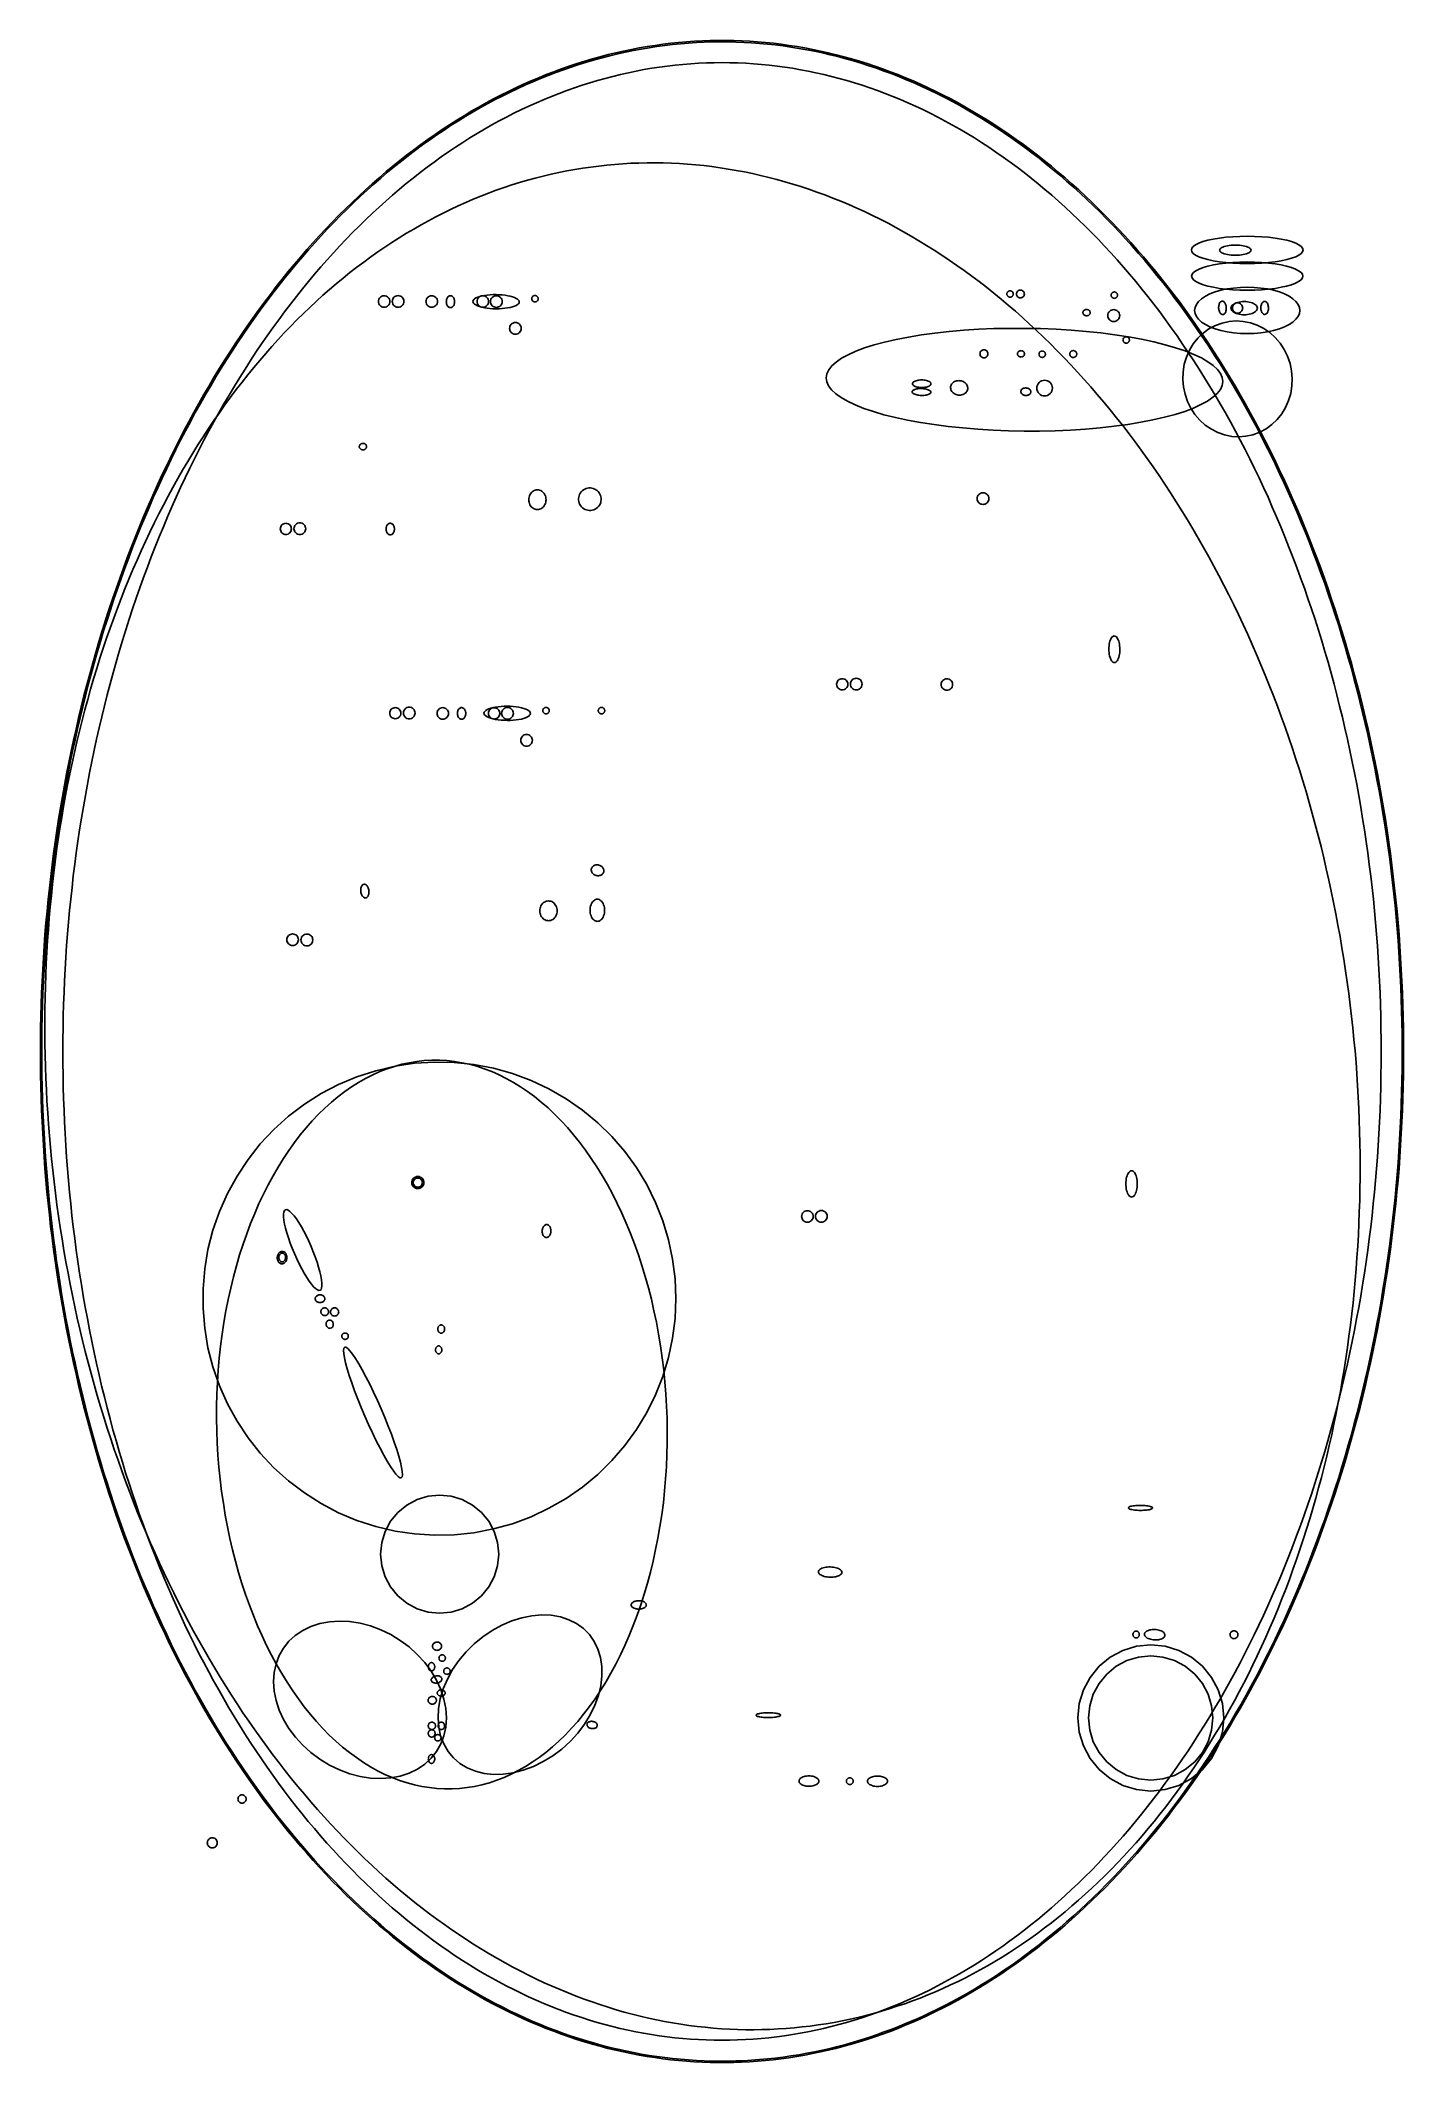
# Model space of a CAD drawing. Extents: x -1 to 217, y -22 to 302.
import ezdxf

# ---------------------------------------------------------------- set-up
doc = ezdxf.new("R2010")
doc.units = 0

msp = doc.modelspace()

# ---------------------------------------------------------------- linework, layer by layer
at = {"layer": 'CIRCLES'}
for p, q in [((52.85, 259.96), (52.83, 259.78)), ((52.83, 259.78), (52.85, 259.6)), ((52.9, 260.13), (52.85, 259.96)), ((52.85, 259.6), (52.9, 259.43)), ((52.99, 260.29), (52.9, 260.13)), ((52.9, 259.43), (52.99, 259.27)), ((53.1, 260.43), (52.99, 260.29)), ((52.99, 259.27), (53.1, 259.13)), ((53.24, 260.55), (53.1, 260.43)), ((53.1, 259.13), (53.24, 259.01)), ((53.4, 260.63), (53.24, 260.55)), ((53.57, 260.68), (53.4, 260.63)), ((53.75, 260.7), (53.57, 260.68)), ((53.93, 260.68), (53.75, 260.7)), ((54.11, 260.63), (53.93, 260.68)), ((54.27, 260.55), (54.11, 260.63)), ((54.41, 260.43), (54.27, 260.55)), ((54.27, 259.01), (54.41, 259.13)), ((54.52, 260.29), (54.41, 260.43)), ((54.41, 259.13), (54.52, 259.27)), ((54.61, 260.13), (54.52, 260.29)), ((54.52, 259.27), (54.61, 259.43)), ((54.66, 259.96), (54.61, 260.13)), ((54.61, 259.43), (54.66, 259.6)), ((54.68, 259.78), (54.66, 259.96)), ((54.66, 259.6), (54.68, 259.78)), ((55.07, 259.97), (55.05, 259.79)), ((55.05, 259.79), (55.07, 259.6)), ((55.13, 260.15), (55.07, 259.97)), ((55.07, 259.6), (55.13, 259.43)), ((55.21, 260.31), (55.13, 260.15)), ((55.13, 259.43), (55.21, 259.27)), ((55.33, 260.45), (55.21, 260.31)), ((55.21, 259.27), (55.33, 259.12)), ((55.47, 260.57), (55.33, 260.45)), ((55.33, 259.12), (55.47, 259.01)), ((55.63, 260.65), (55.47, 260.57)), ((55.81, 260.71), (55.63, 260.65)), ((55.99, 260.72), (55.81, 260.71)), ((56.18, 260.71), (55.99, 260.72)), ((56.35, 260.65), (56.18, 260.71)), ((56.51, 260.57), (56.35, 260.65)), ((56.66, 260.45), (56.51, 260.57)), ((56.51, 259.01), (56.66, 259.12)), ((56.77, 260.31), (56.66, 260.45)), ((56.66, 259.12), (56.77, 259.27)), ((56.86, 260.15), (56.77, 260.31)), ((56.77, 259.27), (56.86, 259.43)), ((56.91, 259.97), (56.86, 260.15)), ((56.86, 259.43), (56.91, 259.6)), ((56.93, 259.79), (56.91, 259.97)), ((56.91, 259.6), (56.93, 259.79)), ((60.47, 259.96), (60.45, 259.78)), ((60.45, 259.78), (60.47, 259.6)), ((60.52, 260.13), (60.47, 259.96)), ((60.47, 259.6), (60.52, 259.43)), ((60.61, 260.29), (60.52, 260.13)), ((60.52, 259.43), (60.61, 259.27)), ((60.72, 260.43), (60.61, 260.29)), ((60.61, 259.27), (60.72, 259.13)), ((60.86, 260.55), (60.72, 260.43)), ((60.72, 259.13), (60.86, 259.01)), ((61.02, 260.63), (60.86, 260.55)), ((61.19, 260.68), (61.02, 260.63)), ((61.37, 260.7), (61.19, 260.68)), ((61.55, 260.68), (61.37, 260.7)), ((61.73, 260.63), (61.55, 260.68)), ((61.89, 260.55), (61.73, 260.63)), ((62.03, 260.43), (61.89, 260.55)), ((61.89, 259.01), (62.03, 259.13)), ((62.14, 260.29), (62.03, 260.43)), ((62.03, 259.13), (62.14, 259.27)), ((62.23, 260.13), (62.14, 260.29)), ((62.14, 259.27), (62.23, 259.43)), ((62.28, 259.96), (62.23, 260.13)), ((62.23, 259.43), (62.28, 259.6)), ((62.3, 259.78), (62.28, 259.96)), ((62.28, 259.6), (62.3, 259.78)), ((68.66, 259.96), (68.64, 259.78)), ((68.64, 259.78), (68.66, 259.6)), ((68.71, 260.13), (68.66, 259.96)), ((68.66, 259.6), (68.71, 259.43)), ((68.8, 260.29), (68.71, 260.13)), ((68.71, 259.43), (68.8, 259.27)), ((68.91, 260.43), (68.8, 260.29)), ((68.8, 259.27), (68.91, 259.13)), ((69.05, 260.55), (68.91, 260.43)), ((68.91, 259.13), (69.05, 259.01)), ((69.21, 260.63), (69.05, 260.55)), ((69.38, 260.68), (69.21, 260.63)), ((69.56, 260.7), (69.38, 260.68)), ((69.74, 260.68), (69.56, 260.7)), ((69.92, 260.63), (69.74, 260.68)), ((70.08, 260.55), (69.92, 260.63)), ((70.22, 260.43), (70.08, 260.55)), ((70.08, 259.01), (70.22, 259.13)), ((70.33, 260.29), (70.22, 260.43)), ((70.22, 259.13), (70.33, 259.27)), ((70.42, 260.13), (70.33, 260.29)), ((70.33, 259.27), (70.42, 259.43)), ((70.47, 259.96), (70.42, 260.13)), ((70.42, 259.43), (70.47, 259.6)), ((70.49, 259.78), (70.47, 259.96)), ((70.47, 259.6), (70.49, 259.78)), ((70.82, 259.95), (70.8, 259.77)), ((70.8, 259.77), (70.82, 259.59)), ((70.87, 260.13), (70.82, 259.95)), ((70.82, 259.59), (70.87, 259.41)), ((70.96, 260.29), (70.87, 260.13)), ((70.87, 259.41), (70.96, 259.25)), ((71.08, 260.43), (70.96, 260.29)), ((70.96, 259.25), (71.08, 259.11)), ((71.22, 260.55), (71.08, 260.43)), ((71.38, 260.64), (71.22, 260.55)), ((71.56, 260.69), (71.38, 260.64)), ((71.74, 260.71), (71.56, 260.69)), ((71.92, 260.69), (71.74, 260.71)), ((72.1, 260.64), (71.92, 260.69)), ((72.26, 260.55), (72.1, 260.64)), ((72.4, 260.43), (72.26, 260.55)), ((72.52, 260.29), (72.4, 260.43)), ((72.4, 259.11), (72.52, 259.25)), ((72.61, 260.13), (72.52, 260.29)), ((72.52, 259.25), (72.61, 259.41)), ((72.66, 259.95), (72.61, 260.13)), ((72.61, 259.41), (72.66, 259.59)), ((72.68, 259.77), (72.66, 259.95)), ((72.66, 259.59), (72.68, 259.77)), ((155.08, 261.11), (155.07, 260.99)), ((155.07, 260.99), (155.08, 260.86)), ((155.12, 261.23), (155.08, 261.11)), ((155.08, 260.86), (155.12, 260.74)), ((155.17, 261.34), (155.12, 261.23)), ((155.12, 260.74), (155.17, 260.63)), ((155.25, 261.43), (155.17, 261.34)), ((155.17, 260.63), (155.25, 260.54)), ((155.35, 261.51), (155.25, 261.43)), ((155.25, 260.54), (155.35, 260.46)), ((155.46, 261.57), (155.35, 261.51)), ((155.35, 260.46), (155.46, 260.4)), ((155.58, 261.61), (155.46, 261.57)), ((155.46, 260.4), (155.58, 260.36)), ((155.7, 261.62), (155.58, 261.61)), ((155.58, 260.36), (155.7, 260.35)), ((155.83, 261.61), (155.7, 261.62)), ((155.7, 260.35), (155.83, 260.36)), ((155.95, 261.57), (155.83, 261.61)), ((155.83, 260.36), (155.95, 260.4)), ((156.05, 261.51), (155.95, 261.57)), ((155.95, 260.4), (156.05, 260.46)), ((156.15, 261.43), (156.05, 261.51)), ((156.05, 260.46), (156.15, 260.54)), ((156.23, 261.34), (156.15, 261.43)), ((156.15, 260.54), (156.23, 260.63)), ((156.29, 261.23), (156.23, 261.34)), ((156.23, 260.63), (156.29, 260.74)), ((156.32, 261.11), (156.29, 261.23)), ((156.29, 260.74), (156.32, 260.86)), ((156.34, 260.99), (156.32, 261.11)), ((156.32, 260.86), (156.34, 260.99)), ((189.82, 259.19), (189.74, 259.05)), ((189.92, 259.31), (189.82, 259.19)), ((190.04, 259.42), (189.92, 259.31)), ((190.18, 259.49), (190.04, 259.42)), ((190.34, 259.54), (190.18, 259.49)), ((190.5, 259.55), (190.34, 259.54)), ((190.66, 259.54), (190.5, 259.55)), ((190.82, 259.49), (190.66, 259.54)), ((190.96, 259.42), (190.82, 259.49)), ((191.08, 259.31), (190.96, 259.42)), ((191.18, 259.19), (191.08, 259.31)), ((191.26, 259.05), (191.18, 259.19)), ((53.24, 259.01), (53.4, 258.93)), ((53.4, 258.93), (53.57, 258.87)), ((53.57, 258.87), (53.75, 258.86)), ((53.75, 258.86), (53.93, 258.87)), ((53.93, 258.87), (54.11, 258.93)), ((54.11, 258.93), (54.27, 259.01)), ((55.47, 259.01), (55.63, 258.92)), ((55.63, 258.92), (55.81, 258.87)), ((55.81, 258.87), (55.99, 258.85)), ((55.99, 258.85), (56.18, 258.87)), ((56.18, 258.87), (56.35, 258.92)), ((56.35, 258.92), (56.51, 259.01)), ((60.86, 259.01), (61.02, 258.93)), ((61.02, 258.93), (61.19, 258.87)), ((61.19, 258.87), (61.37, 258.86)), ((61.37, 258.86), (61.55, 258.87)), ((61.55, 258.87), (61.73, 258.93)), ((61.73, 258.93), (61.89, 259.01)), ((69.05, 259.01), (69.21, 258.93)), ((69.21, 258.93), (69.38, 258.87)), ((69.38, 258.87), (69.56, 258.86)), ((69.56, 258.86), (69.74, 258.87)), ((69.74, 258.87), (69.92, 258.93)), ((69.92, 258.93), (70.08, 259.01)), ((71.08, 259.11), (71.22, 258.99)), ((71.22, 258.99), (71.38, 258.9)), ((71.38, 258.9), (71.56, 258.85)), ((71.56, 258.85), (71.74, 258.83)), ((71.74, 258.83), (71.92, 258.85)), ((71.92, 258.85), (72.1, 258.9)), ((72.1, 258.9), (72.26, 258.99)), ((72.26, 258.99), (72.4, 259.11)), ((74.01, 255.99), (73.92, 255.83)), ((74.13, 256.13), (74.01, 255.99)), ((74.27, 256.25), (74.13, 256.13)), ((74.43, 256.33), (74.27, 256.25)), ((74.61, 256.39), (74.43, 256.33)), ((74.79, 256.41), (74.61, 256.39)), ((74.97, 256.39), (74.79, 256.41)), ((75.15, 256.33), (74.97, 256.39)), ((75.31, 256.25), (75.15, 256.33)), ((75.45, 256.13), (75.31, 256.25)), ((75.57, 255.99), (75.45, 256.13)), ((75.65, 255.83), (75.57, 255.99)), ((169.72, 257.71), (169.7, 257.52)), ((169.7, 257.52), (169.72, 257.34)), ((169.78, 257.89), (169.72, 257.71)), ((169.72, 257.34), (169.78, 257.16)), ((169.87, 258.05), (169.78, 257.89)), ((169.78, 257.16), (169.87, 257)), ((169.98, 258.2), (169.87, 258.05)), ((169.87, 257), (169.98, 256.85)), ((170.13, 258.32), (169.98, 258.2)), ((169.98, 256.85), (170.13, 256.73)), ((170.29, 258.4), (170.13, 258.32)), ((170.13, 256.73), (170.29, 256.65)), ((170.47, 258.46), (170.29, 258.4)), ((170.29, 256.65), (170.47, 256.59)), ((170.66, 258.48), (170.47, 258.46)), ((170.47, 256.59), (170.66, 256.57)), ((170.84, 258.46), (170.66, 258.48)), ((170.66, 256.57), (170.84, 256.59)), ((171.02, 258.4), (170.84, 258.46)), ((170.84, 256.59), (171.02, 256.65)), ((171.18, 258.32), (171.02, 258.4)), ((171.02, 256.65), (171.18, 256.73)), ((171.33, 258.2), (171.18, 258.32)), ((171.18, 256.73), (171.33, 256.85)), ((171.45, 258.05), (171.33, 258.2)), ((171.33, 256.85), (171.45, 257)), ((171.54, 257.89), (171.45, 258.05)), ((171.45, 257), (171.54, 257.16)), ((171.59, 257.71), (171.54, 257.89)), ((171.54, 257.16), (171.59, 257.34)), ((171.61, 257.52), (171.59, 257.71)), ((171.59, 257.34), (171.61, 257.52)), ((189.69, 258.89), (189.68, 258.73)), ((189.68, 258.73), (189.69, 258.57)), ((189.74, 259.05), (189.69, 258.89)), ((189.69, 258.57), (189.74, 258.42)), ((189.74, 258.42), (189.82, 258.27)), ((189.82, 258.27), (189.92, 258.15)), ((189.92, 258.15), (190.04, 258.05)), ((190.04, 258.05), (190.18, 257.97)), ((190.18, 257.97), (190.34, 257.92)), ((190.34, 257.92), (190.5, 257.91)), ((190.5, 257.91), (190.66, 257.92)), ((190.66, 257.92), (190.82, 257.97)), ((190.82, 257.97), (190.96, 258.05)), ((190.96, 258.05), (191.08, 258.15)), ((191.08, 258.15), (191.18, 258.27)), ((191.18, 258.27), (191.26, 258.42)), ((191.31, 258.89), (191.26, 259.05)), ((191.26, 258.42), (191.31, 258.57)), ((191.32, 258.73), (191.31, 258.89)), ((191.31, 258.57), (191.32, 258.73)), ((73.87, 255.65), (73.85, 255.47)), ((73.85, 255.47), (73.87, 255.29)), ((73.92, 255.83), (73.87, 255.65)), ((73.87, 255.29), (73.92, 255.11)), ((73.92, 255.11), (74.01, 254.95)), ((74.01, 254.95), (74.13, 254.81)), ((74.13, 254.81), (74.27, 254.69)), ((74.27, 254.69), (74.43, 254.6)), ((74.43, 254.6), (74.61, 254.55)), ((74.61, 254.55), (74.79, 254.53)), ((74.79, 254.53), (74.97, 254.55)), ((74.97, 254.55), (75.15, 254.6)), ((75.15, 254.6), (75.31, 254.69)), ((75.31, 254.69), (75.45, 254.81)), ((75.45, 254.81), (75.57, 254.95)), ((75.57, 254.95), (75.65, 255.11)), ((75.71, 255.65), (75.65, 255.83)), ((75.65, 255.11), (75.71, 255.29)), ((75.73, 255.47), (75.71, 255.65)), ((75.71, 255.29), (75.73, 255.47)), ((149.24, 251.52), (149.22, 251.4)), ((149.22, 251.4), (149.24, 251.27)), ((149.27, 251.64), (149.24, 251.52)), ((149.24, 251.27), (149.27, 251.15)), ((149.33, 251.75), (149.27, 251.64)), ((149.27, 251.15), (149.33, 251.04)), ((149.41, 251.85), (149.33, 251.75)), ((149.33, 251.04), (149.41, 250.95)), ((149.51, 251.92), (149.41, 251.85)), ((149.41, 250.95), (149.51, 250.87)), ((149.62, 251.98), (149.51, 251.92)), ((149.51, 250.87), (149.62, 250.81)), ((149.74, 252.02), (149.62, 251.98)), ((149.62, 250.81), (149.74, 250.77)), ((149.86, 252.03), (149.74, 252.02)), ((149.74, 250.77), (149.86, 250.76)), ((149.98, 252.02), (149.86, 252.03)), ((149.86, 250.76), (149.98, 250.77)), ((150.1, 251.98), (149.98, 252.02)), ((149.98, 250.77), (150.1, 250.81)), ((150.21, 251.92), (150.1, 251.98)), ((150.1, 250.81), (150.21, 250.87)), ((150.31, 251.85), (150.21, 251.92)), ((150.21, 250.87), (150.31, 250.95)), ((150.39, 251.75), (150.31, 251.85)), ((150.31, 250.95), (150.39, 251.04)), ((150.45, 251.64), (150.39, 251.75)), ((150.39, 251.04), (150.45, 251.15)), ((150.48, 251.52), (150.45, 251.64)), ((150.45, 251.15), (150.48, 251.27)), ((150.5, 251.4), (150.48, 251.52)), ((150.48, 251.27), (150.5, 251.4)), ((158.42, 246.38), (158.34, 246.15)), ((158.53, 246.6), (158.42, 246.38)), ((158.69, 246.79), (158.53, 246.6)), ((158.88, 246.95), (158.69, 246.79)), ((159.09, 247.06), (158.88, 246.95)), ((159.33, 247.14), (159.09, 247.06)), ((159.58, 247.16), (159.33, 247.14)), ((159.82, 247.14), (159.58, 247.16)), ((160.06, 247.06), (159.82, 247.14)), ((160.27, 246.95), (160.06, 247.06)), ((160.46, 246.79), (160.27, 246.95)), ((160.62, 246.6), (160.46, 246.79)), ((160.74, 246.38), (160.62, 246.6)), ((160.81, 246.15), (160.74, 246.38)), ((158.34, 246.15), (158.32, 245.9)), ((158.32, 245.9), (158.34, 245.66)), ((158.34, 245.66), (158.42, 245.42)), ((158.42, 245.42), (158.53, 245.21)), ((158.53, 245.21), (158.69, 245.02)), ((158.69, 245.02), (158.88, 244.86)), ((158.88, 244.86), (159.09, 244.74)), ((159.09, 244.74), (159.33, 244.67)), ((159.33, 244.67), (159.58, 244.65)), ((159.58, 244.65), (159.82, 244.67)), ((159.82, 244.67), (160.06, 244.74)), ((160.06, 244.74), (160.27, 244.86)), ((160.27, 244.86), (160.46, 245.02)), ((160.46, 245.02), (160.62, 245.21)), ((160.62, 245.21), (160.74, 245.42)), ((160.74, 245.42), (160.81, 245.66)), ((160.83, 245.9), (160.81, 246.15)), ((160.81, 245.66), (160.83, 245.9)), ((148.8, 228.39), (148.78, 228.21)), ((148.78, 228.21), (148.8, 228.03)), ((148.85, 228.57), (148.8, 228.39)), ((148.8, 228.03), (148.85, 227.85)), ((148.94, 228.73), (148.85, 228.57)), ((148.85, 227.85), (148.94, 227.69)), ((149.06, 228.87), (148.94, 228.73)), ((148.94, 227.69), (149.06, 227.55)), ((149.2, 228.99), (149.06, 228.87)), ((149.06, 227.55), (149.2, 227.43)), ((149.36, 229.08), (149.2, 228.99)), ((149.2, 227.43), (149.36, 227.34)), ((149.54, 229.13), (149.36, 229.08)), ((149.36, 227.34), (149.54, 227.29)), ((149.72, 229.15), (149.54, 229.13)), ((149.54, 227.29), (149.72, 227.27)), ((149.9, 229.13), (149.72, 229.15)), ((149.72, 227.27), (149.9, 227.29)), ((150.08, 229.08), (149.9, 229.13)), ((149.9, 227.29), (150.08, 227.34)), ((150.24, 228.99), (150.08, 229.08)), ((150.08, 227.34), (150.24, 227.43)), ((150.38, 228.87), (150.24, 228.99)), ((150.24, 227.43), (150.38, 227.55)), ((150.5, 228.73), (150.38, 228.87)), ((150.38, 227.55), (150.5, 227.69)), ((150.58, 228.57), (150.5, 228.73)), ((150.5, 227.69), (150.58, 227.85)), ((150.64, 228.39), (150.58, 228.57)), ((150.58, 227.85), (150.64, 228.03)), ((150.66, 228.21), (150.64, 228.39)), ((150.64, 228.03), (150.66, 228.21)), ((37.13, 223.54), (37.11, 223.36)), ((37.18, 223.7), (37.13, 223.54)), ((37.26, 223.86), (37.18, 223.7)), ((37.37, 223.99), (37.26, 223.86)), ((37.51, 224.11), (37.37, 223.99)), ((37.66, 224.19), (37.51, 224.11)), ((37.83, 224.24), (37.66, 224.19)), ((38, 224.26), (37.83, 224.24)), ((38.18, 224.24), (38, 224.26)), ((38.35, 224.19), (38.18, 224.24)), ((38.5, 224.11), (38.35, 224.19)), ((38.64, 223.99), (38.5, 224.11)), ((38.75, 223.86), (38.64, 223.99)), ((38.83, 223.7), (38.75, 223.86)), ((38.88, 223.54), (38.83, 223.7)), ((38.9, 223.36), (38.88, 223.54)), ((39.32, 223.57), (39.31, 223.39)), ((39.38, 223.74), (39.32, 223.57)), ((39.46, 223.91), (39.38, 223.74)), ((39.58, 224.05), (39.46, 223.91)), ((39.72, 224.16), (39.58, 224.05)), ((39.89, 224.25), (39.72, 224.16)), ((40.06, 224.3), (39.89, 224.25)), ((40.24, 224.32), (40.06, 224.3)), ((40.43, 224.3), (40.24, 224.32)), ((40.6, 224.25), (40.43, 224.3)), ((40.77, 224.16), (40.6, 224.25)), ((40.91, 224.05), (40.77, 224.16)), ((41.02, 223.91), (40.91, 224.05)), ((41.11, 223.74), (41.02, 223.91)), ((41.16, 223.57), (41.11, 223.74)), ((41.18, 223.39), (41.16, 223.57)), ((37.11, 223.36), (37.13, 223.19)), ((37.13, 223.19), (37.18, 223.02)), ((37.18, 223.02), (37.26, 222.86)), ((37.26, 222.86), (37.37, 222.73)), ((37.37, 222.73), (37.51, 222.62)), ((37.51, 222.62), (37.66, 222.53)), ((37.66, 222.53), (37.83, 222.48)), ((37.83, 222.48), (38, 222.47)), ((38, 222.47), (38.18, 222.48)), ((38.18, 222.48), (38.35, 222.53)), ((38.35, 222.53), (38.5, 222.62)), ((38.5, 222.62), (38.64, 222.73)), ((38.64, 222.73), (38.75, 222.86)), ((38.75, 222.86), (38.83, 223.02)), ((38.83, 223.02), (38.88, 223.19)), ((38.88, 223.19), (38.9, 223.36)), ((39.31, 223.39), (39.32, 223.2)), ((39.32, 223.2), (39.38, 223.03)), ((39.38, 223.03), (39.46, 222.86)), ((39.46, 222.86), (39.58, 222.72)), ((39.58, 222.72), (39.72, 222.61)), ((39.72, 222.61), (39.89, 222.52)), ((39.89, 222.52), (40.06, 222.47)), ((40.06, 222.47), (40.24, 222.45)), ((40.24, 222.45), (40.43, 222.47)), ((40.43, 222.47), (40.6, 222.52)), ((40.6, 222.52), (40.77, 222.61)), ((40.77, 222.61), (40.91, 222.72)), ((40.91, 222.72), (41.02, 222.86)), ((41.02, 222.86), (41.11, 223.03)), ((41.11, 223.03), (41.16, 223.2)), ((41.16, 223.2), (41.18, 223.39)), ((126.28, 198.64), (126.26, 198.47)), ((126.26, 198.47), (126.28, 198.29)), ((126.33, 198.81), (126.28, 198.64)), ((126.28, 198.29), (126.33, 198.13)), ((126.41, 198.97), (126.33, 198.81)), ((126.33, 198.13), (126.41, 197.97)), ((126.53, 199.1), (126.41, 198.97)), ((126.41, 197.97), (126.53, 197.84)), ((126.66, 199.21), (126.53, 199.1)), ((126.53, 197.84), (126.66, 197.73)), ((126.82, 199.3), (126.66, 199.21)), ((126.66, 197.73), (126.82, 197.64)), ((126.98, 199.35), (126.82, 199.3)), ((126.82, 197.64), (126.98, 197.59)), ((127.16, 199.36), (126.98, 199.35)), ((126.98, 197.59), (127.16, 197.57)), ((127.33, 199.35), (127.16, 199.36)), ((127.16, 197.57), (127.33, 197.59)), ((127.5, 199.3), (127.33, 199.35)), ((127.33, 197.59), (127.5, 197.64)), ((127.66, 199.21), (127.5, 199.3)), ((127.5, 197.64), (127.66, 197.73)), ((127.79, 199.1), (127.66, 199.21)), ((127.66, 197.73), (127.79, 197.84)), ((127.9, 198.97), (127.79, 199.1)), ((127.79, 197.84), (127.9, 197.97)), ((127.99, 198.81), (127.9, 198.97)), ((127.9, 197.97), (127.99, 198.13)), ((128.04, 198.64), (127.99, 198.81)), ((127.99, 198.13), (128.04, 198.29)), ((128.05, 198.47), (128.04, 198.64)), ((128.04, 198.29), (128.05, 198.47)), ((128.48, 198.68), (128.46, 198.49)), ((128.46, 198.49), (128.48, 198.31)), ((128.53, 198.85), (128.48, 198.68)), ((128.48, 198.31), (128.53, 198.13)), ((128.62, 199.01), (128.53, 198.85)), ((128.53, 198.13), (128.62, 197.97)), ((128.74, 199.16), (128.62, 199.01)), ((128.62, 197.97), (128.74, 197.83)), ((128.88, 199.27), (128.74, 199.16)), ((128.74, 197.83), (128.88, 197.71)), ((129.04, 199.36), (128.88, 199.27)), ((128.88, 197.71), (129.04, 197.63)), ((129.22, 199.41), (129.04, 199.36)), ((129.04, 197.63), (129.22, 197.57)), ((129.4, 199.43), (129.22, 199.41)), ((129.58, 199.41), (129.4, 199.43)), ((129.76, 199.36), (129.58, 199.41)), ((129.58, 197.57), (129.76, 197.63)), ((129.92, 199.27), (129.76, 199.36)), ((129.76, 197.63), (129.92, 197.71)), ((130.06, 199.16), (129.92, 199.27)), ((129.92, 197.71), (130.06, 197.83)), ((130.18, 199.01), (130.06, 199.16)), ((130.06, 197.83), (130.18, 197.97)), ((130.26, 198.85), (130.18, 199.01)), ((130.18, 197.97), (130.26, 198.13)), ((130.32, 198.68), (130.26, 198.85)), ((130.26, 198.13), (130.32, 198.31)), ((130.34, 198.49), (130.32, 198.68)), ((130.32, 198.31), (130.34, 198.49)), ((143.02, 198.62), (143, 198.44)), ((143, 198.44), (143.02, 198.26)), ((143.07, 198.79), (143.02, 198.62)), ((143.02, 198.26), (143.07, 198.08)), ((143.16, 198.95), (143.07, 198.79)), ((143.07, 198.08), (143.16, 197.92)), ((143.27, 199.09), (143.16, 198.95)), ((143.16, 197.92), (143.27, 197.78)), ((143.41, 199.2), (143.27, 199.09)), ((143.27, 197.78), (143.41, 197.67)), ((143.57, 199.29), (143.41, 199.2)), ((143.41, 197.67), (143.57, 197.58)), ((143.74, 199.34), (143.57, 199.29)), ((143.57, 197.58), (143.74, 197.53)), ((143.92, 199.36), (143.74, 199.34)), ((144.1, 199.34), (143.92, 199.36)), ((144.28, 199.29), (144.1, 199.34)), ((144.1, 197.53), (144.28, 197.58)), ((144.44, 199.2), (144.28, 199.29)), ((144.28, 197.58), (144.44, 197.67)), ((144.58, 199.09), (144.44, 199.2)), ((144.44, 197.67), (144.58, 197.78)), ((144.69, 198.95), (144.58, 199.09)), ((144.58, 197.78), (144.69, 197.92)), ((144.78, 198.79), (144.69, 198.95)), ((144.69, 197.92), (144.78, 198.08)), ((144.83, 198.62), (144.78, 198.79)), ((144.78, 198.08), (144.83, 198.26)), ((144.85, 198.44), (144.83, 198.62)), ((144.83, 198.26), (144.85, 198.44)), ((54.9, 194.47), (54.79, 194.33)), ((55.03, 194.58), (54.9, 194.47)), ((55.19, 194.66), (55.03, 194.58)), ((55.36, 194.71), (55.19, 194.66)), ((55.53, 194.73), (55.36, 194.71)), ((55.71, 194.71), (55.53, 194.73)), ((55.87, 194.66), (55.71, 194.71)), ((56.03, 194.58), (55.87, 194.66)), ((56.16, 194.47), (56.03, 194.58)), ((56.27, 194.33), (56.16, 194.47)), ((56.99, 194.38), (56.9, 194.22)), ((57.11, 194.52), (56.99, 194.38)), ((57.25, 194.64), (57.11, 194.52)), ((57.41, 194.72), (57.25, 194.64)), ((57.59, 194.78), (57.41, 194.72)), ((57.77, 194.8), (57.59, 194.78)), ((57.95, 194.78), (57.77, 194.8)), ((58.13, 194.72), (57.95, 194.78)), ((58.29, 194.64), (58.13, 194.72)), ((58.43, 194.52), (58.29, 194.64)), ((58.55, 194.38), (58.43, 194.52)), ((58.64, 194.22), (58.55, 194.38)), ((62.5, 194.45), (62.38, 194.31)), ((62.64, 194.57), (62.5, 194.45)), ((62.8, 194.65), (62.64, 194.57)), ((62.97, 194.71), (62.8, 194.65)), ((63.15, 194.72), (62.97, 194.71)), ((63.33, 194.71), (63.15, 194.72)), ((63.5, 194.65), (63.33, 194.71)), ((63.66, 194.57), (63.5, 194.65)), ((63.8, 194.45), (63.66, 194.57)), ((63.92, 194.31), (63.8, 194.45)), ((70.73, 194.44), (70.62, 194.31)), ((70.87, 194.56), (70.73, 194.44)), ((71.03, 194.64), (70.87, 194.56)), ((71.2, 194.69), (71.03, 194.64)), ((71.37, 194.71), (71.2, 194.69)), ((71.55, 194.69), (71.37, 194.71)), ((71.72, 194.64), (71.55, 194.69)), ((71.88, 194.56), (71.72, 194.64)), ((72.02, 194.44), (71.88, 194.56)), ((72.13, 194.31), (72.02, 194.44)), ((72.86, 194.47), (72.74, 194.33)), ((73, 194.59), (72.86, 194.47)), ((73.16, 194.68), (73, 194.59)), ((73.34, 194.73), (73.16, 194.68)), ((73.52, 194.75), (73.34, 194.73)), ((73.7, 194.73), (73.52, 194.75)), ((73.88, 194.68), (73.7, 194.73)), ((74.04, 194.59), (73.88, 194.68)), ((74.18, 194.47), (74.04, 194.59)), ((74.3, 194.33), (74.18, 194.47)), ((129.22, 197.57), (129.4, 197.56)), ((129.4, 197.56), (129.58, 197.57)), ((143.74, 197.53), (143.92, 197.51)), ((143.92, 197.51), (144.1, 197.53)), ((54.65, 194.01), (54.64, 193.83)), ((54.64, 193.83), (54.65, 193.66)), ((54.7, 194.18), (54.65, 194.01)), ((54.65, 193.66), (54.7, 193.49)), ((54.79, 194.33), (54.7, 194.18)), ((54.7, 193.49), (54.79, 193.34)), ((54.79, 193.34), (54.9, 193.2)), ((54.9, 193.2), (55.03, 193.09)), ((55.03, 193.09), (55.19, 193.01)), ((55.19, 193.01), (55.36, 192.96)), ((55.36, 192.96), (55.53, 192.94)), ((55.53, 192.94), (55.71, 192.96)), ((55.71, 192.96), (55.87, 193.01)), ((55.87, 193.01), (56.03, 193.09)), ((56.03, 193.09), (56.16, 193.2)), ((56.16, 193.2), (56.27, 193.34)), ((56.36, 194.18), (56.27, 194.33)), ((56.27, 193.34), (56.36, 193.49)), ((56.41, 194.01), (56.36, 194.18)), ((56.36, 193.49), (56.41, 193.66)), ((56.43, 193.83), (56.41, 194.01)), ((56.41, 193.66), (56.43, 193.83)), ((56.85, 194.04), (56.83, 193.86)), ((56.83, 193.86), (56.85, 193.67)), ((56.9, 194.22), (56.85, 194.04)), ((56.85, 193.67), (56.9, 193.5)), ((56.9, 193.5), (56.99, 193.34)), ((56.99, 193.34), (57.11, 193.19)), ((57.11, 193.19), (57.25, 193.08)), ((57.25, 193.08), (57.41, 192.99)), ((57.41, 192.99), (57.59, 192.94)), ((57.59, 192.94), (57.77, 192.92)), ((57.77, 192.92), (57.95, 192.94)), ((57.95, 192.94), (58.13, 192.99)), ((58.13, 192.99), (58.29, 193.08)), ((58.29, 193.08), (58.43, 193.19)), ((58.43, 193.19), (58.55, 193.34)), ((58.55, 193.34), (58.64, 193.5)), ((58.69, 194.04), (58.64, 194.22)), ((58.64, 193.5), (58.69, 193.67)), ((58.71, 193.86), (58.69, 194.04)), ((58.69, 193.67), (58.71, 193.86)), ((62.25, 193.98), (62.23, 193.8)), ((62.23, 193.8), (62.25, 193.62)), ((62.3, 194.16), (62.25, 193.98)), ((62.25, 193.62), (62.3, 193.45)), ((62.38, 194.31), (62.3, 194.16)), ((62.3, 193.45), (62.38, 193.29)), ((62.38, 193.29), (62.5, 193.15)), ((62.5, 193.15), (62.64, 193.03)), ((62.64, 193.03), (62.8, 192.95)), ((62.8, 192.95), (62.97, 192.9)), ((62.97, 192.9), (63.15, 192.88)), ((63.15, 192.88), (63.33, 192.9)), ((63.33, 192.9), (63.5, 192.95)), ((63.5, 192.95), (63.66, 193.03)), ((63.66, 193.03), (63.8, 193.15)), ((63.8, 193.15), (63.92, 193.29)), ((64, 194.16), (63.92, 194.31)), ((63.92, 193.29), (64, 193.45)), ((64.06, 193.98), (64, 194.16)), ((64, 193.45), (64.06, 193.62)), ((64.07, 193.8), (64.06, 193.98)), ((64.06, 193.62), (64.07, 193.8)), ((70.48, 193.98), (70.46, 193.8)), ((70.46, 193.8), (70.48, 193.62)), ((70.53, 194.15), (70.48, 193.98)), ((70.48, 193.62), (70.53, 193.45)), ((70.62, 194.31), (70.53, 194.15)), ((70.53, 193.45), (70.62, 193.3)), ((70.62, 193.3), (70.73, 193.16)), ((70.73, 193.16), (70.87, 193.05)), ((70.87, 193.05), (71.03, 192.96)), ((71.03, 192.96), (71.2, 192.91)), ((71.2, 192.91), (71.37, 192.89)), ((71.37, 192.89), (71.55, 192.91)), ((71.55, 192.91), (71.72, 192.96)), ((71.72, 192.96), (71.88, 193.05)), ((71.88, 193.05), (72.02, 193.16)), ((72.02, 193.16), (72.13, 193.3)), ((72.21, 194.15), (72.13, 194.31)), ((72.13, 193.3), (72.21, 193.45)), ((72.27, 193.98), (72.21, 194.15)), ((72.21, 193.45), (72.27, 193.62)), ((72.28, 193.8), (72.27, 193.98)), ((72.27, 193.62), (72.28, 193.8)), ((72.6, 193.99), (72.58, 193.81)), ((72.58, 193.81), (72.6, 193.63)), ((72.65, 194.17), (72.6, 193.99)), ((72.6, 193.63), (72.65, 193.45)), ((72.74, 194.33), (72.65, 194.17)), ((72.65, 193.45), (72.74, 193.29)), ((72.74, 193.29), (72.86, 193.15)), ((72.86, 193.15), (73, 193.03)), ((73, 193.03), (73.16, 192.94)), ((73.16, 192.94), (73.34, 192.89)), ((73.34, 192.89), (73.52, 192.87)), ((73.52, 192.87), (73.7, 192.89)), ((73.7, 192.89), (73.88, 192.94)), ((73.88, 192.94), (74.04, 193.03)), ((74.04, 193.03), (74.18, 193.15)), ((74.18, 193.15), (74.3, 193.29)), ((74.38, 194.17), (74.3, 194.33)), ((74.3, 193.29), (74.38, 193.45)), ((74.44, 193.99), (74.38, 194.17)), ((74.38, 193.45), (74.44, 193.63)), ((74.46, 193.81), (74.44, 193.99)), ((74.44, 193.63), (74.46, 193.81)), ((75.65, 189.67), (75.63, 189.49)), ((75.63, 189.49), (75.65, 189.31)), ((75.7, 189.85), (75.65, 189.67)), ((75.65, 189.31), (75.7, 189.13)), ((75.79, 190.01), (75.7, 189.85)), ((75.7, 189.13), (75.79, 188.97)), ((75.9, 190.15), (75.79, 190.01)), ((75.79, 188.97), (75.9, 188.83)), ((76.05, 190.27), (75.9, 190.15)), ((75.9, 188.83), (76.05, 188.71)), ((76.21, 190.36), (76.05, 190.27)), ((76.05, 188.71), (76.21, 188.63)), ((76.38, 190.41), (76.21, 190.36)), ((76.21, 188.63), (76.38, 188.57)), ((76.57, 190.43), (76.38, 190.41)), ((76.38, 188.57), (76.57, 188.55)), ((76.75, 190.41), (76.57, 190.43)), ((76.57, 188.55), (76.75, 188.57)), ((76.93, 190.36), (76.75, 190.41)), ((76.75, 188.57), (76.93, 188.63)), ((77.09, 190.27), (76.93, 190.36)), ((76.93, 188.63), (77.09, 188.71)), ((77.23, 190.15), (77.09, 190.27)), ((77.09, 188.71), (77.23, 188.83)), ((77.35, 190.01), (77.23, 190.15)), ((77.23, 188.83), (77.35, 188.97)), ((77.43, 189.85), (77.35, 190.01)), ((77.35, 188.97), (77.43, 189.13)), ((77.49, 189.67), (77.43, 189.85)), ((77.43, 189.13), (77.49, 189.31)), ((77.5, 189.49), (77.49, 189.67)), ((77.49, 189.31), (77.5, 189.49)), ((38.18, 157.72), (38.16, 157.54)), ((38.16, 157.54), (38.18, 157.36)), ((38.23, 157.9), (38.18, 157.72)), ((38.18, 157.36), (38.23, 157.19)), ((38.32, 158.06), (38.23, 157.9)), ((38.23, 157.19), (38.32, 157.03)), ((38.43, 158.2), (38.32, 158.06)), ((38.32, 157.03), (38.43, 156.89)), ((38.57, 158.31), (38.43, 158.2)), ((38.43, 156.89), (38.57, 156.78)), ((38.73, 158.4), (38.57, 158.31)), ((38.57, 156.78), (38.73, 156.69)), ((38.9, 158.45), (38.73, 158.4)), ((38.73, 156.69), (38.9, 156.64)), ((39.08, 158.47), (38.9, 158.45)), ((38.9, 156.64), (39.08, 156.62)), ((39.26, 158.45), (39.08, 158.47)), ((39.08, 156.62), (39.26, 156.64)), ((39.44, 158.4), (39.26, 158.45)), ((39.26, 156.64), (39.44, 156.69)), ((39.6, 158.31), (39.44, 158.4)), ((39.44, 156.69), (39.6, 156.78)), ((39.74, 158.2), (39.6, 158.31)), ((39.6, 156.78), (39.74, 156.89)), ((39.85, 158.06), (39.74, 158.2)), ((39.74, 156.89), (39.85, 157.03)), ((39.94, 157.9), (39.85, 158.06)), ((39.85, 157.03), (39.94, 157.19)), ((39.99, 157.72), (39.94, 157.9)), ((39.94, 157.19), (39.99, 157.36)), ((40.01, 157.54), (39.99, 157.72)), ((39.99, 157.36), (40.01, 157.54)), ((40.44, 157.7), (40.42, 157.51)), ((40.42, 157.51), (40.44, 157.33)), ((40.49, 157.88), (40.44, 157.7)), ((40.44, 157.33), (40.49, 157.15)), ((40.58, 158.04), (40.49, 157.88)), ((40.49, 157.15), (40.58, 156.98)), ((40.7, 158.18), (40.58, 158.04)), ((40.58, 156.98), (40.7, 156.84)), ((40.84, 158.3), (40.7, 158.18)), ((40.7, 156.84), (40.84, 156.72)), ((41.01, 158.39), (40.84, 158.3)), ((40.84, 156.72), (41.01, 156.63)), ((41.18, 158.44), (41.01, 158.39)), ((41.01, 156.63), (41.18, 156.58)), ((41.37, 158.46), (41.18, 158.44)), ((41.18, 156.58), (41.37, 156.56)), ((41.56, 158.44), (41.37, 158.46)), ((41.37, 156.56), (41.56, 156.58)), ((41.73, 158.39), (41.56, 158.44)), ((41.56, 156.58), (41.73, 156.63)), ((41.9, 158.3), (41.73, 158.39)), ((41.73, 156.63), (41.9, 156.72)), ((42.04, 158.18), (41.9, 158.3)), ((41.9, 156.72), (42.04, 156.84)), ((42.16, 158.04), (42.04, 158.18)), ((42.04, 156.84), (42.16, 156.98)), ((42.25, 157.88), (42.16, 158.04)), ((42.16, 156.98), (42.25, 157.15)), ((42.3, 157.7), (42.25, 157.88)), ((42.25, 157.15), (42.3, 157.33)), ((42.32, 157.51), (42.3, 157.7)), ((42.3, 157.33), (42.32, 157.51)), ((52.41, 136.57), (49.39, 135.59)), ((55.5, 137.29), (52.41, 136.57)), ((58.64, 137.76), (55.5, 137.29)), ((61.81, 137.96), (58.64, 137.76)), ((64.98, 137.89), (61.81, 137.96)), ((68.14, 137.56), (64.98, 137.89)), ((71.26, 136.96), (68.14, 137.56)), ((74.32, 136.11), (71.26, 136.96)), ((77.29, 135), (74.32, 136.11)), ((43.65, 132.89), (40.97, 131.19)), ((46.46, 134.36), (43.65, 132.89)), ((49.39, 135.59), (46.46, 134.36)), ((80.16, 133.65), (77.29, 135)), ((82.91, 132.07), (80.16, 133.65)), ((40.97, 131.19), (38.44, 129.27)), ((85.52, 130.25), (82.91, 132.07)), ((87.97, 128.23), (85.52, 130.25)), ((36.08, 127.14), (33.91, 124.83)), ((38.44, 129.27), (36.08, 127.14)), ((90.23, 126.01), (87.97, 128.23)), ((33.91, 124.83), (31.94, 122.34)), ((92.31, 123.61), (90.23, 126.01)), ((94.17, 121.04), (92.31, 123.61)), ((31.94, 122.34), (30.18, 119.7)), ((95.82, 118.32), (94.17, 121.04)), ((28.65, 116.92), (27.36, 114.02)), ((30.18, 119.7), (28.65, 116.92)), ((58.2, 118.84), (58.19, 118.65)), ((58.19, 118.65), (58.2, 118.46)), ((58.26, 119.02), (58.2, 118.84)), ((58.2, 118.46), (58.26, 118.28)), ((58.35, 119.19), (58.26, 119.02)), ((58.26, 118.28), (58.35, 118.11)), ((58.47, 119.33), (58.35, 119.19)), ((58.35, 118.11), (58.47, 117.97)), ((58.43, 118.79), (58.42, 118.65)), ((58.42, 118.65), (58.43, 118.51)), ((58.47, 118.93), (58.43, 118.79)), ((58.43, 118.51), (58.47, 118.37)), ((58.61, 119.45), (58.47, 119.33)), ((58.54, 119.06), (58.47, 118.93)), ((58.47, 118.37), (58.54, 118.24)), ((58.47, 117.97), (58.61, 117.85)), ((58.63, 119.17), (58.54, 119.06)), ((58.54, 118.24), (58.63, 118.13)), ((58.78, 119.54), (58.61, 119.45)), ((58.61, 117.85), (58.78, 117.76)), ((58.74, 119.26), (58.63, 119.17)), ((58.63, 118.13), (58.74, 118.04)), ((58.87, 119.33), (58.74, 119.26)), ((58.74, 118.04), (58.87, 117.97)), ((58.96, 119.6), (58.78, 119.54)), ((58.78, 117.76), (58.96, 117.7)), ((59.01, 119.37), (58.87, 119.33)), ((58.87, 117.97), (59.01, 117.93)), ((59.15, 119.61), (58.96, 119.6)), ((58.96, 117.7), (59.15, 117.69)), ((59.15, 119.38), (59.01, 119.37)), ((59.01, 117.93), (59.15, 117.92)), ((59.34, 119.6), (59.15, 119.61)), ((59.29, 119.37), (59.15, 119.38)), ((59.15, 117.92), (59.29, 117.93)), ((59.15, 117.69), (59.34, 117.7)), ((59.43, 119.33), (59.29, 119.37)), ((59.29, 117.93), (59.43, 117.97)), ((59.52, 119.54), (59.34, 119.6)), ((59.34, 117.7), (59.52, 117.76)), ((59.56, 119.26), (59.43, 119.33)), ((59.43, 117.97), (59.56, 118.04)), ((59.69, 119.45), (59.52, 119.54)), ((59.52, 117.76), (59.69, 117.85)), ((59.67, 119.17), (59.56, 119.26)), ((59.56, 118.04), (59.67, 118.13)), ((59.76, 119.06), (59.67, 119.17)), ((59.67, 118.13), (59.76, 118.24)), ((59.83, 119.33), (59.69, 119.45)), ((59.69, 117.85), (59.83, 117.97)), ((59.83, 118.93), (59.76, 119.06)), ((59.76, 118.24), (59.83, 118.37)), ((59.95, 119.19), (59.83, 119.33)), ((59.87, 118.79), (59.83, 118.93)), ((59.83, 118.37), (59.87, 118.51)), ((59.83, 117.97), (59.95, 118.11)), ((59.88, 118.65), (59.87, 118.79)), ((59.87, 118.51), (59.88, 118.65)), ((60.04, 119.02), (59.95, 119.19)), ((59.95, 118.11), (60.04, 118.28)), ((60.1, 118.84), (60.04, 119.02)), ((60.04, 118.28), (60.1, 118.46)), ((60.11, 118.65), (60.1, 118.84)), ((60.1, 118.46), (60.11, 118.65)), ((97.23, 115.48), (95.82, 118.32)), ((27.36, 114.02), (26.32, 111.02)), ((98.4, 112.53), (97.23, 115.48)), ((120.67, 113.4), (120.65, 113.22)), ((120.72, 113.57), (120.67, 113.4)), ((120.8, 113.73), (120.72, 113.57)), ((120.92, 113.87), (120.8, 113.73)), ((121.06, 113.99), (120.92, 113.87)), ((121.22, 114.07), (121.06, 113.99)), ((121.39, 114.13), (121.22, 114.07)), ((121.57, 114.14), (121.39, 114.13)), ((121.75, 114.13), (121.57, 114.14)), ((121.92, 114.07), (121.75, 114.13)), ((122.08, 113.99), (121.92, 114.07)), ((122.22, 113.87), (122.08, 113.99)), ((122.34, 113.73), (122.22, 113.87)), ((122.42, 113.57), (122.34, 113.73)), ((122.48, 113.4), (122.42, 113.57)), ((122.49, 113.22), (122.48, 113.4)), ((122.89, 113.41), (122.87, 113.23)), ((122.94, 113.59), (122.89, 113.41)), ((123.03, 113.75), (122.94, 113.59)), ((123.15, 113.89), (123.03, 113.75)), ((123.29, 114.01), (123.15, 113.89)), ((123.45, 114.09), (123.29, 114.01)), ((123.63, 114.15), (123.45, 114.09)), ((123.81, 114.17), (123.63, 114.15)), ((123.99, 114.15), (123.81, 114.17)), ((124.17, 114.09), (123.99, 114.15)), ((124.33, 114.01), (124.17, 114.09)), ((124.47, 113.89), (124.33, 114.01)), ((124.59, 113.75), (124.47, 113.89)), ((124.68, 113.59), (124.59, 113.75)), ((124.73, 113.41), (124.68, 113.59)), ((124.75, 113.23), (124.73, 113.41)), ((26.32, 111.02), (25.53, 107.94)), ((99.32, 109.49), (98.4, 112.53)), ((120.65, 113.22), (120.67, 113.04)), ((120.67, 113.04), (120.72, 112.87)), ((120.72, 112.87), (120.8, 112.71)), ((120.8, 112.71), (120.92, 112.57)), ((120.92, 112.57), (121.06, 112.45)), ((121.06, 112.45), (121.22, 112.37)), ((121.22, 112.37), (121.39, 112.32)), ((121.39, 112.32), (121.57, 112.3)), ((121.57, 112.3), (121.75, 112.32)), ((121.75, 112.32), (121.92, 112.37)), ((121.92, 112.37), (122.08, 112.45)), ((122.08, 112.45), (122.22, 112.57)), ((122.22, 112.57), (122.34, 112.71)), ((122.34, 112.71), (122.42, 112.87)), ((122.42, 112.87), (122.48, 113.04)), ((122.48, 113.04), (122.49, 113.22)), ((122.87, 113.23), (122.89, 113.05)), ((122.89, 113.05), (122.94, 112.87)), ((122.94, 112.87), (123.03, 112.71)), ((123.03, 112.71), (123.15, 112.57)), ((123.15, 112.57), (123.29, 112.45)), ((123.29, 112.45), (123.45, 112.36)), ((123.45, 112.36), (123.63, 112.31)), ((123.63, 112.31), (123.81, 112.29)), ((123.81, 112.29), (123.99, 112.31)), ((123.99, 112.31), (124.17, 112.36)), ((124.17, 112.36), (124.33, 112.45)), ((124.33, 112.45), (124.47, 112.57)), ((124.47, 112.57), (124.59, 112.71)), ((124.59, 112.71), (124.68, 112.87)), ((124.68, 112.87), (124.73, 113.05)), ((124.73, 113.05), (124.75, 113.23)), ((25.53, 107.94), (25, 104.81)), ((99.98, 106.38), (99.32, 109.49)), ((25, 104.81), (24.73, 101.65)), ((100.37, 103.23), (99.98, 106.38)), ((24.73, 101.65), (24.73, 98.47)), ((100.51, 100.06), (100.37, 103.23)), ((24.73, 98.47), (25, 95.31)), ((45.17, 98.04), (45.16, 97.92)), ((45.16, 97.92), (45.17, 97.79)), ((45.21, 98.17), (45.17, 98.04)), ((45.17, 97.79), (45.21, 97.67)), ((45.27, 98.28), (45.21, 98.17)), ((45.21, 97.67), (45.27, 97.55)), ((45.35, 98.38), (45.27, 98.28)), ((45.27, 97.55), (45.35, 97.45)), ((45.45, 98.46), (45.35, 98.38)), ((45.35, 97.45), (45.45, 97.37)), ((45.56, 98.52), (45.45, 98.46)), ((45.45, 97.37), (45.56, 97.31)), ((45.69, 98.56), (45.56, 98.52)), ((45.56, 97.31), (45.69, 97.28)), ((45.82, 98.57), (45.69, 98.56)), ((45.69, 97.28), (45.82, 97.26)), ((45.94, 98.56), (45.82, 98.57)), ((45.82, 97.26), (45.94, 97.28)), ((46.07, 98.52), (45.94, 98.56)), ((45.94, 97.28), (46.07, 97.31)), ((46.18, 98.46), (46.07, 98.52)), ((46.07, 97.31), (46.18, 97.37)), ((46.28, 98.38), (46.18, 98.46)), ((46.18, 97.37), (46.28, 97.45)), ((46.36, 98.28), (46.28, 98.38)), ((46.28, 97.45), (46.36, 97.55)), ((46.42, 98.17), (46.36, 98.28)), ((46.36, 97.55), (46.42, 97.67)), ((46.46, 98.04), (46.42, 98.17)), ((46.42, 97.67), (46.46, 97.79)), ((46.47, 97.92), (46.46, 98.04)), ((46.46, 97.79), (46.47, 97.92)), ((100.37, 96.89), (100.51, 100.06)), ((25, 95.31), (25.53, 92.18)), ((99.98, 93.74), (100.37, 96.89)), ((25.53, 92.18), (26.32, 89.11)), ((99.32, 90.64), (99.98, 93.74)), ((26.32, 89.11), (27.36, 86.11)), ((97.23, 84.64), (98.4, 87.6)), ((98.4, 87.6), (99.32, 90.64)), ((27.36, 86.11), (28.65, 83.21)), ((95.82, 81.8), (97.23, 84.64)), ((28.65, 83.21), (30.18, 80.43)), ((94.17, 79.09), (95.82, 81.8)), ((30.18, 80.43), (31.94, 77.78)), ((31.94, 77.78), (33.91, 75.29)), ((92.31, 76.52), (94.17, 79.09)), ((33.91, 75.29), (36.08, 72.98)), ((90.23, 74.11), (92.31, 76.52)), ((36.08, 72.98), (38.44, 70.86)), ((85.52, 69.87), (87.97, 71.89)), ((87.97, 71.89), (90.23, 74.11)), ((38.44, 70.86), (40.97, 68.94)), ((40.97, 68.94), (43.65, 67.24)), ((60.8, 68.41), (59.02, 67.87)), ((62.64, 68.59), (60.8, 68.41)), ((64.49, 68.41), (62.64, 68.59)), ((66.26, 67.87), (64.49, 68.41)), ((80.16, 66.47), (82.91, 68.06)), ((82.91, 68.06), (85.52, 69.87)), ((43.65, 67.24), (46.46, 65.76)), ((46.46, 65.76), (49.39, 64.53)), ((55.95, 65.82), (54.77, 64.39)), ((57.39, 67), (55.95, 65.82)), ((59.02, 67.87), (57.39, 67)), ((67.9, 67), (66.26, 67.87)), ((69.33, 65.82), (67.9, 67)), ((70.51, 64.39), (69.33, 65.82)), ((74.32, 64.01), (77.29, 65.12)), ((77.29, 65.12), (80.16, 66.47)), ((49.39, 64.53), (52.41, 63.55)), ((52.41, 63.55), (55.5, 62.83)), ((53.9, 62.75), (53.36, 60.98)), ((54.77, 64.39), (53.9, 62.75)), ((55.5, 62.83), (58.64, 62.36)), ((58.64, 62.36), (61.81, 62.17)), ((61.81, 62.17), (64.98, 62.23)), ((64.98, 62.23), (68.14, 62.56)), ((68.14, 62.56), (71.26, 63.16)), ((71.39, 62.75), (70.51, 64.39)), ((71.26, 63.16), (74.32, 64.01)), ((71.92, 60.98), (71.39, 62.75)), ((53.36, 60.98), (53.18, 59.13)), ((53.18, 59.13), (53.36, 57.28)), ((72.11, 59.13), (71.92, 60.98)), ((71.92, 57.28), (72.11, 59.13)), ((53.36, 57.28), (53.9, 55.51)), ((53.9, 55.51), (54.77, 53.87)), ((70.51, 53.87), (71.39, 55.51)), ((71.39, 55.51), (71.92, 57.28)), ((54.77, 53.87), (55.95, 52.44)), ((55.95, 52.44), (57.39, 51.26)), ((67.9, 51.26), (69.33, 52.44)), ((69.33, 52.44), (70.51, 53.87)), ((57.39, 51.26), (59.02, 50.39)), ((59.02, 50.39), (60.8, 49.85)), ((60.8, 49.85), (62.64, 49.67)), ((62.64, 49.67), (64.49, 49.85)), ((64.49, 49.85), (66.26, 50.39)), ((66.26, 50.39), (67.9, 51.26)), ((189.31, 46.35), (189.29, 46.23)), ((189.29, 46.23), (189.31, 46.1)), ((189.34, 46.47), (189.31, 46.35)), ((189.31, 46.1), (189.34, 45.98)), ((189.4, 46.58), (189.34, 46.47)), ((189.34, 45.98), (189.4, 45.88)), ((189.48, 46.68), (189.4, 46.58)), ((189.4, 45.88), (189.48, 45.78)), ((189.58, 46.76), (189.48, 46.68)), ((189.48, 45.78), (189.58, 45.7)), ((189.69, 46.81), (189.58, 46.76)), ((189.58, 45.7), (189.69, 45.64)), ((189.8, 46.85), (189.69, 46.81)), ((189.69, 45.64), (189.8, 45.61)), ((189.93, 46.86), (189.8, 46.85)), ((189.8, 45.61), (189.93, 45.59)), ((190.05, 46.85), (189.93, 46.86)), ((189.93, 45.59), (190.05, 45.61)), ((190.17, 46.81), (190.05, 46.85)), ((190.05, 45.61), (190.17, 45.64)), ((190.28, 46.76), (190.17, 46.81)), ((190.17, 45.64), (190.28, 45.7)), ((190.38, 46.68), (190.28, 46.76)), ((190.28, 45.7), (190.38, 45.78)), ((190.46, 46.58), (190.38, 46.68)), ((190.38, 45.78), (190.46, 45.88)), ((190.52, 46.47), (190.46, 46.58)), ((190.46, 45.88), (190.52, 45.98)), ((190.55, 46.35), (190.52, 46.47)), ((190.52, 45.98), (190.55, 46.1)), ((190.56, 46.23), (190.55, 46.35)), ((190.55, 46.1), (190.56, 46.23)), ((170.1, 42.62), (168.33, 41.17)), ((172.12, 43.7), (170.1, 42.62)), ((174.32, 44.37), (172.12, 43.7)), ((174.64, 42.65), (172.77, 42.09)), ((176.6, 44.59), (174.32, 44.37)), ((176.58, 42.85), (174.64, 42.65)), ((178.53, 42.65), (176.58, 42.85)), ((178.88, 44.37), (176.6, 44.59)), ((180.4, 42.09), (178.53, 42.65)), ((181.08, 43.7), (178.88, 44.37)), ((183.1, 42.62), (181.08, 43.7)), ((184.87, 41.17), (183.1, 42.62)), ((166.87, 39.39), (165.79, 37.37)), ((168.33, 41.17), (166.87, 39.39)), ((169.54, 39.93), (168.3, 38.42)), ((171.05, 41.17), (169.54, 39.93)), ((172.77, 42.09), (171.05, 41.17)), ((182.12, 41.17), (180.4, 42.09)), ((183.63, 39.93), (182.12, 41.17)), ((184.86, 38.42), (183.63, 39.93)), ((186.33, 39.39), (184.87, 41.17)), ((187.41, 37.37), (186.33, 39.39)), ((165.79, 37.37), (165.13, 35.18)), ((167.38, 36.7), (166.82, 34.83)), ((168.3, 38.42), (167.38, 36.7)), ((185.79, 36.7), (184.86, 38.42)), ((186.35, 34.83), (185.79, 36.7)), ((188.08, 35.18), (187.41, 37.37)), ((165.13, 35.18), (164.9, 32.89)), ((164.9, 32.89), (165.13, 30.61)), ((166.82, 34.83), (166.63, 32.89)), ((166.63, 32.89), (166.82, 30.94)), ((186.54, 32.89), (186.35, 34.83)), ((186.35, 30.94), (186.54, 32.89)), ((188.3, 32.89), (188.08, 35.18)), ((188.08, 30.61), (188.3, 32.89)), ((165.13, 30.61), (165.79, 28.42)), ((166.82, 30.94), (167.38, 29.08)), ((185.79, 29.08), (186.35, 30.94)), ((187.41, 28.42), (188.08, 30.61)), ((165.79, 28.42), (166.87, 26.39)), ((166.87, 26.39), (168.33, 24.62)), ((167.38, 29.08), (168.3, 27.36)), ((168.3, 27.36), (169.54, 25.85)), ((183.63, 25.85), (184.86, 27.36)), ((184.86, 27.36), (185.79, 29.08)), ((184.87, 24.62), (186.33, 26.39)), ((186.33, 26.39), (187.41, 28.42)), ((168.33, 24.62), (170.1, 23.17)), ((169.54, 25.85), (171.05, 24.61)), ((170.1, 23.17), (172.12, 22.08)), ((171.05, 24.61), (172.77, 23.69)), ((172.77, 23.69), (174.64, 23.12)), ((174.64, 23.12), (176.58, 22.93)), ((176.58, 22.93), (178.53, 23.12)), ((178.53, 23.12), (180.4, 23.69)), ((180.4, 23.69), (182.12, 24.61)), ((181.08, 22.08), (183.1, 23.17)), ((182.12, 24.61), (183.63, 25.85)), ((183.1, 23.17), (184.87, 24.62)), ((30.34, 20.03), (30.33, 19.9)), ((30.33, 19.9), (30.34, 19.77)), ((30.38, 20.15), (30.34, 20.03)), ((30.34, 19.77), (30.38, 19.65)), ((30.44, 20.27), (30.38, 20.15)), ((30.38, 19.65), (30.44, 19.54)), ((30.52, 20.37), (30.44, 20.27)), ((30.44, 19.54), (30.52, 19.44)), ((30.62, 20.45), (30.52, 20.37)), ((30.52, 19.44), (30.62, 19.36)), ((30.74, 20.51), (30.62, 20.45)), ((30.86, 20.55), (30.74, 20.51)), ((30.99, 20.56), (30.86, 20.55)), ((31.12, 20.55), (30.99, 20.56)), ((31.24, 20.51), (31.12, 20.55)), ((31.35, 20.45), (31.24, 20.51)), ((31.45, 20.37), (31.35, 20.45)), ((31.35, 19.36), (31.45, 19.44)), ((31.53, 20.27), (31.45, 20.37)), ((31.45, 19.44), (31.53, 19.54)), ((31.6, 20.15), (31.53, 20.27)), ((31.53, 19.54), (31.6, 19.65)), ((31.63, 20.03), (31.6, 20.15)), ((31.6, 19.65), (31.63, 19.77)), ((31.65, 19.9), (31.63, 20.03)), ((31.63, 19.77), (31.65, 19.9)), ((172.12, 22.08), (174.32, 21.42)), ((174.32, 21.42), (176.6, 21.19)), ((176.6, 21.19), (178.88, 21.42)), ((178.88, 21.42), (181.08, 22.08)), ((30.62, 19.36), (30.74, 19.3)), ((30.74, 19.3), (30.86, 19.26)), ((30.86, 19.26), (30.99, 19.25)), ((30.99, 19.25), (31.12, 19.26)), ((31.12, 19.26), (31.24, 19.3)), ((31.24, 19.3), (31.35, 19.36)), ((25.43, 13.05), (25.41, 12.89)), ((25.47, 13.2), (25.43, 13.05)), ((25.55, 13.34), (25.47, 13.2)), ((25.65, 13.46), (25.55, 13.34)), ((25.77, 13.56), (25.65, 13.46)), ((25.91, 13.63), (25.77, 13.56)), ((26.06, 13.68), (25.91, 13.63)), ((26.21, 13.7), (26.06, 13.68)), ((26.37, 13.68), (26.21, 13.7)), ((26.52, 13.63), (26.37, 13.68)), ((26.66, 13.56), (26.52, 13.63)), ((26.78, 13.46), (26.66, 13.56)), ((26.88, 13.34), (26.78, 13.46)), ((26.96, 13.2), (26.88, 13.34)), ((27, 13.05), (26.96, 13.2)), ((27.02, 12.89), (27, 13.05)), ((25.41, 12.89), (25.43, 12.73)), ((25.43, 12.73), (25.47, 12.58)), ((25.47, 12.58), (25.55, 12.44)), ((25.55, 12.44), (25.65, 12.32)), ((25.65, 12.32), (25.77, 12.22)), ((25.77, 12.22), (25.91, 12.15)), ((25.91, 12.15), (26.06, 12.1)), ((26.06, 12.1), (26.21, 12.09)), ((26.21, 12.09), (26.37, 12.1)), ((26.37, 12.1), (26.52, 12.15)), ((26.52, 12.15), (26.66, 12.22)), ((26.66, 12.22), (26.78, 12.32)), ((26.78, 12.32), (26.88, 12.44)), ((26.88, 12.44), (26.96, 12.58)), ((26.96, 12.58), (27, 12.73)), ((27, 12.73), (27.02, 12.89))]:
    msp.add_line(p, q, dxfattribs=at)
at = {"layer": 'ELLIPSES'}
for p, q in [((100.94, 301.27), (99.68, 301.14)), ((102.21, 301.38), (100.94, 301.27)), ((103.47, 301.46), (102.21, 301.38)), ((103.78, 301.25), (102.51, 301.17)), ((104.74, 301.53), (103.47, 301.46)), ((105.04, 301.31), (103.78, 301.25)), ((106, 301.57), (104.74, 301.53)), ((106.31, 301.35), (105.04, 301.31)), ((107.27, 301.59), (106, 301.57)), ((107.57, 301.36), (106.31, 301.35)), ((108.54, 301.59), (107.27, 301.59)), ((108.84, 301.36), (107.57, 301.36)), ((109.8, 301.57), (108.54, 301.59)), ((110.1, 301.33), (108.84, 301.36)), ((111.07, 301.53), (109.8, 301.57)), ((111.37, 301.28), (110.1, 301.33)), ((112.33, 301.46), (111.07, 301.53)), ((112.63, 301.21), (111.37, 301.28)), ((113.6, 301.38), (112.33, 301.46)), ((114.86, 301.27), (113.6, 301.38)), ((116.12, 301.14), (114.86, 301.27)), ((85.9, 298.28), (84.66, 297.89)), ((86.2, 298.13), (84.96, 297.74)), ((87.14, 298.64), (85.9, 298.28)), ((87.44, 298.49), (86.2, 298.13)), ((88.38, 298.99), (87.14, 298.64)), ((88.69, 298.83), (87.44, 298.49)), ((89.63, 299.32), (88.38, 298.99)), ((89.93, 299.15), (88.69, 298.83)), ((90.88, 299.62), (89.63, 299.32)), ((91.18, 299.45), (89.93, 299.15)), ((92.13, 299.9), (90.88, 299.62)), ((92.43, 299.73), (91.18, 299.45)), ((93.39, 300.16), (92.13, 299.9)), ((93.69, 299.98), (92.43, 299.73)), ((94.64, 300.4), (93.39, 300.16)), ((94.94, 300.22), (93.69, 299.98)), ((95.9, 300.62), (94.64, 300.4)), ((96.2, 300.43), (94.94, 300.22)), ((97.16, 300.81), (95.9, 300.62)), ((97.46, 300.62), (96.2, 300.43)), ((98.42, 300.99), (97.16, 300.81)), ((98.72, 300.79), (97.46, 300.62)), ((99.68, 301.14), (98.42, 300.99)), ((99.98, 300.94), (98.72, 300.79)), ((101.25, 301.06), (99.98, 300.94)), ((102.51, 301.17), (101.25, 301.06)), ((105.4, 297.99), (104.15, 297.93)), ((106.66, 298.02), (105.4, 297.99)), ((107.92, 298.04), (106.66, 298.02)), ((109.17, 298.02), (107.92, 298.04)), ((110.43, 297.99), (109.17, 298.02)), ((111.69, 297.93), (110.43, 297.99)), ((113.9, 301.12), (112.63, 301.21)), ((115.16, 301), (113.9, 301.12)), ((116.42, 300.87), (115.16, 301)), ((117.39, 300.98), (116.12, 301.14)), ((117.68, 300.71), (116.42, 300.87)), ((118.65, 300.81), (117.39, 300.98)), ((118.94, 300.53), (117.68, 300.71)), ((119.91, 300.61), (118.65, 300.81)), ((120.2, 300.33), (118.94, 300.53)), ((121.16, 300.4), (119.91, 300.61)), ((121.46, 300.1), (120.2, 300.33)), ((122.42, 300.16), (121.16, 300.4)), ((122.71, 299.86), (121.46, 300.1)), ((123.67, 299.9), (122.42, 300.16)), ((123.97, 299.59), (122.71, 299.86)), ((124.92, 299.62), (123.67, 299.9)), ((125.22, 299.3), (123.97, 299.59)), ((126.17, 299.31), (124.92, 299.62)), ((126.47, 299), (125.22, 299.3)), ((127.42, 298.99), (126.17, 299.31)), ((127.71, 298.66), (126.47, 299)), ((128.66, 298.64), (127.42, 298.99)), ((128.96, 298.31), (127.71, 298.66)), ((129.91, 298.27), (128.66, 298.64)), ((130.2, 297.94), (128.96, 298.31)), ((131.14, 297.88), (129.91, 298.27)), ((77.3, 295.11), (76.09, 294.57)), ((77.6, 294.99), (76.38, 294.46)), ((78.52, 295.63), (77.3, 295.11)), ((78.82, 295.5), (77.6, 294.99)), ((79.74, 296.12), (78.52, 295.63)), ((80.04, 295.99), (78.82, 295.5)), ((80.96, 296.59), (79.74, 296.12)), ((81.26, 296.46), (80.04, 295.99)), ((82.19, 297.05), (80.96, 296.59)), ((82.49, 296.91), (81.26, 296.46)), ((83.42, 297.48), (82.19, 297.05)), ((83.72, 297.34), (82.49, 296.91)), ((84.66, 297.89), (83.42, 297.48)), ((84.96, 297.74), (83.72, 297.34)), ((86.7, 294.81), (85.47, 294.42)), ((87.93, 295.18), (86.7, 294.81)), ((89.16, 295.52), (87.93, 295.18)), ((90.4, 295.84), (89.16, 295.52)), ((91.64, 296.15), (90.4, 295.84)), ((92.89, 296.43), (91.64, 296.15)), ((94.13, 296.68), (92.89, 296.43)), ((95.38, 296.92), (94.13, 296.68)), ((96.63, 297.13), (95.38, 296.92)), ((97.88, 297.32), (96.63, 297.13)), ((99.13, 297.49), (97.88, 297.32)), ((100.38, 297.63), (99.13, 297.49)), ((101.64, 297.76), (100.38, 297.63)), ((102.89, 297.86), (101.64, 297.76)), ((104.15, 297.93), (102.89, 297.86)), ((112.94, 297.85), (111.69, 297.93)), ((114.2, 297.75), (112.94, 297.85)), ((115.45, 297.63), (114.2, 297.75)), ((116.71, 297.48), (115.45, 297.63)), ((117.96, 297.32), (116.71, 297.48)), ((119.21, 297.13), (117.96, 297.32)), ((120.46, 296.91), (119.21, 297.13)), ((121.7, 296.68), (120.46, 296.91)), ((122.95, 296.42), (121.7, 296.68)), ((124.19, 296.14), (122.95, 296.42)), ((125.43, 295.84), (124.19, 296.14)), ((126.67, 295.52), (125.43, 295.84)), ((127.91, 295.17), (126.67, 295.52)), ((129.14, 294.8), (127.91, 295.17)), ((130.37, 294.41), (129.14, 294.8)), ((131.43, 297.54), (130.2, 297.94)), ((132.38, 297.47), (131.14, 297.88)), ((132.67, 297.13), (131.43, 297.54)), ((133.61, 297.04), (132.38, 297.47)), ((133.9, 296.69), (132.67, 297.13)), ((134.84, 296.59), (133.61, 297.04)), ((135.13, 296.23), (133.9, 296.69)), ((136.07, 296.12), (134.84, 296.59)), ((136.35, 295.75), (135.13, 296.23)), ((137.29, 295.62), (136.07, 296.12)), ((137.57, 295.25), (136.35, 295.75)), ((138.5, 295.11), (137.29, 295.62)), ((138.79, 294.73), (137.57, 295.25)), ((139.72, 294.57), (138.5, 295.11)), ((70.09, 291.58), (68.9, 290.92)), ((71.28, 292.22), (70.09, 291.58)), ((71.57, 292.12), (70.38, 291.48)), ((72.47, 292.84), (71.28, 292.22)), ((72.77, 292.74), (71.57, 292.12)), ((73.67, 293.44), (72.47, 292.84)), ((73.97, 293.33), (72.77, 292.74)), ((74.88, 294.02), (73.67, 293.44)), ((75.17, 293.9), (73.97, 293.33)), ((76.09, 294.57), (74.88, 294.02)), ((76.38, 294.46), (75.17, 293.9)), ((78.16, 291.62), (76.96, 291.08)), ((79.37, 292.14), (78.16, 291.62)), ((80.58, 292.64), (79.37, 292.14)), ((81.8, 293.12), (80.58, 292.64)), ((83.02, 293.57), (81.8, 293.12)), ((84.24, 294.01), (83.02, 293.57)), ((85.47, 294.42), (84.24, 294.01)), ((131.6, 294), (130.37, 294.41)), ((132.82, 293.57), (131.6, 294)), ((134.04, 293.11), (132.82, 293.57)), ((135.25, 292.63), (134.04, 293.11)), ((136.47, 292.14), (135.25, 292.63)), ((137.67, 291.61), (136.47, 292.14)), ((138.88, 291.07), (137.67, 291.61)), ((140, 294.18), (138.79, 294.73)), ((140.93, 294.01), (139.72, 294.57)), ((141.2, 293.62), (140, 294.18)), ((142.13, 293.43), (140.93, 294.01)), ((142.41, 293.04), (141.2, 293.62)), ((143.33, 292.84), (142.13, 293.43)), ((143.61, 292.43), (142.41, 293.04)), ((144.53, 292.22), (143.33, 292.84)), ((144.8, 291.8), (143.61, 292.43)), ((145.72, 291.58), (144.53, 292.22)), ((145.99, 291.16), (144.8, 291.8)), ((146.9, 290.92), (145.72, 291.58)), ((65.38, 288.82), (64.22, 288.08)), ((65.67, 288.74), (64.51, 288)), ((66.55, 289.54), (65.38, 288.82)), ((66.84, 289.45), (65.67, 288.74)), ((67.72, 290.24), (66.55, 289.54)), ((68.02, 290.15), (66.84, 289.45)), ((68.9, 290.92), (67.72, 290.24)), ((69.2, 290.83), (68.02, 290.15)), ((70.38, 291.48), (69.2, 290.83)), ((72.19, 288.7), (71.01, 288.05)), ((73.37, 289.33), (72.19, 288.7)), ((74.56, 289.94), (73.37, 289.33)), ((75.76, 290.52), (74.56, 289.94)), ((76.96, 291.08), (75.76, 290.52)), ((140.08, 290.51), (138.88, 291.07)), ((141.27, 289.92), (140.08, 290.51)), ((142.46, 289.32), (141.27, 289.92)), ((143.65, 288.69), (142.46, 289.32)), ((144.83, 288.04), (143.65, 288.69)), ((147.17, 290.49), (145.99, 291.16)), ((148.08, 290.23), (146.9, 290.92)), ((148.35, 289.8), (147.17, 290.49)), ((149.26, 289.53), (148.08, 290.23)), ((149.52, 289.1), (148.35, 289.8)), ((150.42, 288.81), (149.26, 289.53)), ((150.69, 288.37), (149.52, 289.1)), ((151.59, 288.07), (150.42, 288.81)), ((151.85, 287.62), (150.69, 288.37)), ((60.76, 285.74), (59.62, 284.92)), ((61.05, 285.67), (59.91, 284.85)), ((61.91, 286.54), (60.76, 285.74)), ((62.2, 286.46), (61.05, 285.67)), ((63.06, 287.32), (61.91, 286.54)), ((63.35, 287.24), (62.2, 286.46)), ((64.22, 288.08), (63.06, 287.32)), ((64.51, 288), (63.35, 287.24)), ((66.34, 285.25), (65.19, 284.5)), ((67.5, 285.99), (66.34, 285.25)), ((68.66, 286.7), (67.5, 285.99)), ((69.83, 287.39), (68.66, 286.7)), ((71.01, 288.05), (69.83, 287.39)), ((146, 287.37), (144.83, 288.04)), ((147.17, 286.68), (146, 287.37)), ((148.34, 285.97), (147.17, 286.68)), ((149.49, 285.24), (148.34, 285.97)), ((150.65, 284.49), (149.49, 285.24)), ((152.74, 287.31), (151.59, 288.07)), ((153, 286.85), (151.85, 287.62)), ((153.9, 286.53), (152.74, 287.31)), ((154.15, 286.07), (153, 286.85)), ((155.04, 285.73), (153.9, 286.53)), ((155.3, 285.26), (154.15, 286.07)), ((156.18, 284.91), (155.04, 285.73)), ((156.43, 284.43), (155.3, 285.26)), ((56.25, 282.34), (55.13, 281.44)), ((56.53, 282.28), (55.42, 281.39)), ((57.36, 283.22), (56.25, 282.34)), ((57.65, 283.16), (56.53, 282.28)), ((58.49, 284.08), (57.36, 283.22)), ((58.78, 284.01), (57.65, 283.16)), ((59.62, 284.92), (58.49, 284.08)), ((59.91, 284.85), (58.78, 284.01)), ((61.76, 282.12), (60.64, 281.29)), ((62.9, 282.94), (61.76, 282.12)), ((64.04, 283.73), (62.9, 282.94)), ((65.19, 284.5), (64.04, 283.73)), ((92.01, 281.84), (90.71, 281.74)), ((93.3, 281.91), (92.01, 281.84)), ((94.59, 281.96), (93.3, 281.91)), ((95.89, 281.99), (94.59, 281.96)), ((97.18, 281.99), (95.89, 281.99)), ((98.48, 281.97), (97.18, 281.99)), ((99.78, 281.93), (98.48, 281.97)), ((101.08, 281.87), (99.78, 281.93)), ((102.38, 281.78), (101.08, 281.87)), ((151.79, 283.72), (150.65, 284.49)), ((152.93, 282.92), (151.79, 283.72)), ((154.07, 282.11), (152.93, 282.92)), ((155.19, 281.27), (154.07, 282.11)), ((157.31, 284.07), (156.18, 284.91)), ((157.56, 283.59), (156.43, 284.43)), ((158.44, 283.21), (157.31, 284.07)), ((158.69, 282.72), (157.56, 283.59)), ((159.56, 282.33), (158.44, 283.21)), ((159.8, 281.83), (158.69, 282.72)), ((160.67, 281.43), (159.56, 282.33)), ((160.91, 280.93), (159.8, 281.83)), ((51.84, 278.64), (50.76, 277.66)), ((52.12, 278.59), (51.04, 277.62)), ((52.93, 279.59), (51.84, 278.64)), ((53.21, 279.54), (52.12, 278.59)), ((54.03, 280.53), (52.93, 279.59)), ((54.31, 280.47), (53.21, 279.54)), ((55.13, 281.44), (54.03, 280.53)), ((55.42, 281.39), (54.31, 280.47)), ((57.3, 278.67), (56.2, 277.76)), ((58.4, 279.56), (57.3, 278.67)), ((59.52, 280.44), (58.4, 279.56)), ((60.64, 281.29), (59.52, 280.44)), ((75.45, 278.83), (74.21, 278.44)), ((76.71, 279.2), (75.45, 278.83)), ((77.96, 279.54), (76.71, 279.2)), ((79.22, 279.86), (77.96, 279.54)), ((80.49, 280.16), (79.22, 279.86)), ((81.75, 280.44), (80.49, 280.16)), ((83.03, 280.69), (81.75, 280.44)), ((84.3, 280.92), (83.03, 280.69)), ((85.58, 281.13), (84.3, 280.92)), ((86.86, 281.32), (85.58, 281.13)), ((88.14, 281.48), (86.86, 281.32)), ((89.43, 281.62), (88.14, 281.48)), ((90.71, 281.74), (89.43, 281.62)), ((103.68, 281.67), (102.38, 281.78)), ((104.98, 281.54), (103.68, 281.67)), ((106.28, 281.38), (104.98, 281.54)), ((107.58, 281.2), (106.28, 281.38)), ((108.88, 281), (107.58, 281.2)), ((110.18, 280.78), (108.88, 281)), ((111.48, 280.53), (110.18, 280.78)), ((112.78, 280.27), (111.48, 280.53)), ((114.08, 279.97), (112.78, 280.27)), ((115.37, 279.66), (114.08, 279.97)), ((116.66, 279.33), (115.37, 279.66)), ((117.96, 278.97), (116.66, 279.33)), ((119.24, 278.59), (117.96, 278.97)), ((120.53, 278.18), (119.24, 278.59)), ((156.31, 280.42), (155.19, 281.27)), ((157.43, 279.55), (156.31, 280.42)), ((158.53, 278.65), (157.43, 279.55)), ((159.63, 277.74), (158.53, 278.65)), ((161.77, 280.52), (160.67, 281.43)), ((162.01, 280.01), (160.91, 280.93)), ((162.87, 279.58), (161.77, 280.52)), ((163.11, 279.06), (162.01, 280.01)), ((163.96, 278.63), (162.87, 279.58)), ((164.2, 278.1), (163.11, 279.06)), ((165.04, 277.65), (163.96, 278.63)), ((48.61, 275.66), (47.56, 274.63)), ((48.89, 275.62), (47.83, 274.59)), ((49.68, 276.67), (48.61, 275.66)), ((49.96, 276.63), (48.89, 275.62)), ((50.76, 277.66), (49.68, 276.67)), ((51.04, 277.62), (49.96, 276.63)), ((54.02, 275.87), (52.94, 274.9)), ((55.1, 276.82), (54.02, 275.87)), ((56.2, 277.76), (55.1, 276.82)), ((66.83, 275.65), (65.62, 275.1)), ((68.04, 276.17), (66.83, 275.65)), ((69.27, 276.67), (68.04, 276.17)), ((70.49, 277.14), (69.27, 276.67)), ((71.73, 277.6), (70.49, 277.14)), ((72.96, 278.03), (71.73, 277.6)), ((74.21, 278.44), (72.96, 278.03)), ((121.82, 277.76), (120.53, 278.18)), ((123.1, 277.31), (121.82, 277.76)), ((124.38, 276.84), (123.1, 277.31)), ((125.66, 276.35), (124.38, 276.84)), ((126.93, 275.84), (125.66, 276.35)), ((128.2, 275.3), (126.93, 275.84)), ((160.73, 276.81), (159.63, 277.74)), ((161.81, 275.85), (160.73, 276.81)), ((162.89, 274.88), (161.81, 275.85)), ((165.28, 277.12), (164.2, 278.1)), ((166.12, 276.66), (165.04, 277.65)), ((166.35, 276.13), (165.28, 277.12)), ((167.19, 275.65), (166.12, 276.66)), ((167.41, 275.11), (166.35, 276.13)), ((168.24, 274.62), (167.19, 275.65)), ((45.46, 272.52), (44.43, 271.44)), ((45.74, 272.49), (44.7, 271.41)), ((46.5, 273.59), (45.46, 272.52)), ((46.78, 273.55), (45.74, 272.49)), ((47.56, 274.63), (46.5, 273.59)), ((47.83, 274.59), (46.78, 273.55)), ((50.81, 272.9), (49.76, 271.87)), ((51.87, 273.91), (50.81, 272.9)), ((52.94, 274.9), (51.87, 273.91)), ((60.84, 272.72), (59.66, 272.07)), ((62.02, 273.35), (60.84, 272.72)), ((63.21, 273.95), (62.02, 273.35)), ((64.41, 274.54), (63.21, 273.95)), ((65.62, 275.1), (64.41, 274.54)), ((129.47, 274.75), (128.2, 275.3)), ((130.73, 274.17), (129.47, 274.75)), ((131.99, 273.57), (130.73, 274.17)), ((133.24, 272.95), (131.99, 273.57)), ((134.49, 272.31), (133.24, 272.95)), ((135.74, 271.64), (134.49, 272.31)), ((163.96, 273.89), (162.89, 274.88)), ((165.02, 272.88), (163.96, 273.89)), ((166.07, 271.85), (165.02, 272.88)), ((168.47, 274.07), (167.41, 275.11)), ((169.3, 273.58), (168.24, 274.62)), ((169.52, 273.02), (168.47, 274.07)), ((170.34, 272.51), (169.3, 273.58)), ((170.56, 271.95), (169.52, 273.02)), ((171.37, 271.43), (170.34, 272.51)), ((42.38, 269.22), (41.37, 268.09)), ((42.66, 269.19), (41.65, 268.06)), ((43.4, 270.34), (42.38, 269.22)), ((43.68, 270.31), (42.66, 269.19)), ((44.43, 271.44), (43.4, 270.34)), ((44.7, 271.41), (43.68, 270.31)), ((47.67, 269.76), (46.65, 268.68)), ((48.71, 270.83), (47.67, 269.76)), ((49.76, 271.87), (48.71, 270.83)), ((55.01, 269.25), (53.87, 268.5)), ((56.16, 269.99), (55.01, 269.25)), ((57.32, 270.7), (56.16, 269.99)), ((58.49, 271.39), (57.32, 270.7)), ((59.66, 272.07), (58.49, 271.39)), ((136.98, 270.96), (135.74, 271.64)), ((138.21, 270.25), (136.98, 270.96)), ((139.44, 269.52), (138.21, 270.25)), ((140.67, 268.77), (139.44, 269.52)), ((167.11, 270.81), (166.07, 271.85)), ((168.15, 269.74), (167.11, 270.81)), ((169.18, 268.66), (168.15, 269.74)), ((171.59, 270.86), (170.56, 271.95)), ((172.4, 270.33), (171.37, 271.43)), ((172.61, 269.75), (171.59, 270.86)), ((173.42, 269.21), (172.4, 270.33)), ((173.62, 268.63), (172.61, 269.75)), ((174.42, 268.08), (173.42, 269.21)), ((183.78, 268.87), (183.41, 268.6)), ((184.3, 269.13), (183.78, 268.87)), ((184.95, 269.37), (184.3, 269.13)), ((185.73, 269.58), (184.95, 269.37)), ((186.61, 269.77), (185.73, 269.58)), ((187.58, 269.93), (186.61, 269.77)), ((188.63, 270.06), (187.58, 269.93)), ((189.74, 270.15), (188.63, 270.06)), ((190.89, 270.2), (189.74, 270.15)), ((192.06, 270.22), (190.89, 270.2)), ((193.22, 270.2), (192.06, 270.22)), ((194.37, 270.15), (193.22, 270.2)), ((195.48, 270.06), (194.37, 270.15)), ((196.53, 269.93), (195.48, 270.06)), ((197.51, 269.77), (196.53, 269.93)), ((198.39, 269.58), (197.51, 269.77)), ((199.16, 269.37), (198.39, 269.58)), ((199.81, 269.13), (199.16, 269.37)), ((200.33, 268.87), (199.81, 269.13)), ((200.7, 268.6), (200.33, 268.87)), ((39.38, 265.77), (38.4, 264.58)), ((39.66, 265.74), (38.67, 264.56)), ((40.38, 266.94), (39.38, 265.77)), ((40.65, 266.91), (39.66, 265.74)), ((41.37, 268.09), (40.38, 266.94)), ((41.65, 268.06), (40.65, 266.91)), ((44.62, 266.45), (43.61, 265.32)), ((45.63, 267.57), (44.62, 266.45)), ((46.65, 268.68), (45.63, 267.57)), ((50.49, 266.1), (49.38, 265.27)), ((51.61, 266.92), (50.49, 266.1)), ((52.73, 267.72), (51.61, 266.92)), ((53.87, 268.5), (52.73, 267.72)), ((141.89, 268), (140.67, 268.77)), ((143.11, 267.21), (141.89, 268)), ((144.31, 266.4), (143.11, 267.21)), ((145.52, 265.57), (144.31, 266.4)), ((170.2, 267.55), (169.18, 268.66)), ((171.21, 266.43), (170.2, 267.55)), ((172.21, 265.3), (171.21, 266.43)), ((174.63, 267.49), (173.62, 268.63)), ((175.42, 266.92), (174.42, 268.08)), ((175.63, 266.33), (174.63, 267.49)), ((176.41, 265.76), (175.42, 266.92)), ((176.61, 265.15), (175.63, 266.33)), ((177.4, 264.57), (176.41, 265.76)), ((183.18, 268.32), (183.1, 268.03)), ((183.1, 268.03), (183.18, 267.75)), ((183.41, 268.6), (183.18, 268.32)), ((183.18, 267.75), (183.41, 267.47)), ((183.41, 267.47), (183.78, 267.2)), ((183.78, 267.2), (184.3, 266.94)), ((184.3, 266.94), (184.95, 266.7)), ((184.95, 266.7), (185.73, 266.48)), ((185.73, 266.48), (186.61, 266.3)), ((186.63, 265.64), (185.75, 265.44)), ((186.61, 266.3), (187.58, 266.14)), ((187.6, 265.8), (186.63, 265.64)), ((187.58, 266.14), (188.63, 266.01)), ((188.64, 265.93), (187.6, 265.8)), ((187.65, 268.11), (187.63, 268)), ((187.63, 268), (187.65, 267.9)), ((187.72, 268.21), (187.65, 268.11)), ((187.65, 267.9), (187.72, 267.79)), ((187.82, 268.31), (187.72, 268.21)), ((187.72, 267.79), (187.82, 267.69)), ((187.97, 268.41), (187.82, 268.31)), ((187.82, 267.69), (187.97, 267.59)), ((188.15, 268.5), (187.97, 268.41)), ((187.97, 267.59), (188.15, 267.5)), ((188.37, 268.58), (188.15, 268.5)), ((188.15, 267.5), (188.37, 267.42)), ((188.61, 268.65), (188.37, 268.58)), ((188.37, 267.42), (188.61, 267.35)), ((188.89, 268.71), (188.61, 268.65)), ((188.61, 267.35), (188.89, 267.29)), ((188.63, 266.01), (189.74, 265.92)), ((189.75, 266.03), (188.64, 265.93)), ((189.18, 268.76), (188.89, 268.71)), ((188.89, 267.29), (189.18, 267.25)), ((189.49, 268.79), (189.18, 268.76)), ((189.18, 267.25), (189.49, 267.21)), ((189.82, 268.81), (189.49, 268.79)), ((189.49, 267.21), (189.82, 267.19)), ((189.74, 265.92), (190.89, 265.86)), ((190.89, 266.09), (189.75, 266.03)), ((190.15, 268.82), (189.82, 268.81)), ((189.82, 267.19), (190.15, 267.18)), ((190.47, 268.81), (190.15, 268.82)), ((190.15, 267.18), (190.47, 267.19)), ((190.8, 268.79), (190.47, 268.81)), ((190.47, 267.19), (190.8, 267.21)), ((191.11, 268.76), (190.8, 268.79)), ((190.8, 267.21), (191.11, 267.25)), ((192.06, 266.11), (190.89, 266.09)), ((190.89, 265.86), (192.06, 265.84)), ((191.4, 268.71), (191.11, 268.76)), ((191.11, 267.25), (191.4, 267.29)), ((191.68, 268.65), (191.4, 268.71)), ((191.4, 267.29), (191.68, 267.35)), ((191.93, 268.58), (191.68, 268.65)), ((191.68, 267.35), (191.93, 267.42)), ((192.14, 268.5), (191.93, 268.58)), ((191.93, 267.42), (192.14, 267.51)), ((193.22, 266.09), (192.06, 266.11)), ((192.06, 265.84), (193.22, 265.86)), ((192.32, 268.41), (192.14, 268.5)), ((192.14, 267.51), (192.33, 267.59)), ((192.47, 268.32), (192.32, 268.41)), ((192.33, 267.59), (192.47, 267.69)), ((192.58, 268.21), (192.47, 268.32)), ((192.47, 267.69), (192.58, 267.79)), ((192.64, 268.11), (192.58, 268.21)), ((192.58, 267.79), (192.64, 267.9)), ((192.66, 268), (192.64, 268.11)), ((192.64, 267.9), (192.66, 268)), ((194.36, 266.03), (193.22, 266.09)), ((193.22, 265.86), (194.37, 265.92)), ((195.47, 265.93), (194.36, 266.03)), ((194.37, 265.92), (195.48, 266.01)), ((196.51, 265.8), (195.47, 265.93)), ((195.48, 266.01), (196.53, 266.14)), ((197.48, 265.64), (196.51, 265.8)), ((196.53, 266.14), (197.51, 266.3)), ((198.36, 265.44), (197.48, 265.64)), ((197.51, 266.3), (198.39, 266.48)), ((198.39, 266.48), (199.16, 266.7)), ((199.16, 266.7), (199.81, 266.94)), ((199.81, 266.94), (200.33, 267.2)), ((200.33, 267.2), (200.7, 267.47)), ((200.93, 268.32), (200.7, 268.6)), ((200.7, 267.47), (200.93, 267.75)), ((201.01, 268.03), (200.93, 268.32)), ((200.93, 267.75), (201.01, 268.03)), ((37.43, 263.38), (36.47, 262.16)), ((37.7, 263.36), (36.74, 262.14)), ((38.4, 264.58), (37.43, 263.38)), ((38.67, 264.56), (37.7, 263.36)), ((41.64, 262.99), (40.66, 261.79)), ((42.62, 264.16), (41.64, 262.99)), ((43.61, 265.32), (42.62, 264.16)), ((46.09, 262.63), (45.02, 261.71)), ((47.18, 263.53), (46.09, 262.63)), ((48.27, 264.41), (47.18, 263.53)), ((49.38, 265.27), (48.27, 264.41)), ((146.71, 264.72), (145.52, 265.57)), ((147.9, 263.85), (146.71, 264.72)), ((149.09, 262.96), (147.9, 263.85)), ((150.26, 262.05), (149.09, 262.96)), ((173.2, 264.14), (172.21, 265.3)), ((174.19, 262.96), (173.2, 264.14)), ((175.16, 261.77), (174.19, 262.96)), ((177.59, 263.96), (176.61, 265.15)), ((178.37, 263.37), (177.4, 264.57)), ((178.56, 262.75), (177.59, 263.96)), ((179.33, 262.15), (178.37, 263.37)), ((179.52, 261.52), (178.56, 262.75)), ((183.22, 264.14), (183.14, 263.84)), ((183.14, 263.84), (183.22, 263.55)), ((183.45, 264.43), (183.22, 264.14)), ((183.22, 263.55), (183.45, 263.26)), ((183.82, 264.71), (183.45, 264.43)), ((183.45, 263.26), (183.82, 262.98)), ((184.34, 264.97), (183.82, 264.71)), ((183.82, 262.98), (184.34, 262.71)), ((184.98, 265.22), (184.34, 264.97)), ((184.34, 262.71), (184.98, 262.46)), ((185.75, 265.44), (184.98, 265.22)), ((184.98, 262.46), (185.75, 262.24)), ((199.13, 265.22), (198.36, 265.44)), ((198.36, 262.24), (199.13, 262.46)), ((199.78, 264.97), (199.13, 265.22)), ((199.13, 262.46), (199.78, 262.71)), ((200.29, 264.71), (199.78, 264.97)), ((199.78, 262.71), (200.29, 262.98)), ((200.67, 264.43), (200.29, 264.71)), ((200.29, 262.98), (200.67, 263.26)), ((200.89, 264.14), (200.67, 264.43)), ((200.67, 263.26), (200.89, 263.55)), ((200.97, 263.84), (200.89, 264.14)), ((200.89, 263.55), (200.97, 263.84)), ((34.57, 259.67), (33.64, 258.4)), ((34.84, 259.65), (33.9, 258.39)), ((35.52, 260.92), (34.57, 259.67)), ((35.78, 260.91), (34.84, 259.65)), ((36.47, 262.16), (35.52, 260.92)), ((36.74, 262.14), (35.78, 260.91)), ((38.74, 259.36), (37.8, 258.12)), ((39.7, 260.59), (38.74, 259.36)), ((40.66, 261.79), (39.7, 260.59)), ((42.89, 259.82), (41.85, 258.84)), ((43.95, 260.77), (42.89, 259.82)), ((45.02, 261.71), (43.95, 260.77)), ((63.72, 259.87), (63.71, 259.75)), ((63.71, 259.75), (63.72, 259.62)), ((63.74, 260), (63.72, 259.87)), ((63.72, 259.62), (63.74, 259.5)), ((63.76, 260.11), (63.74, 260)), ((63.74, 259.5), (63.76, 259.38)), ((63.8, 260.23), (63.76, 260.11)), ((63.76, 259.38), (63.8, 259.27)), ((63.85, 260.33), (63.8, 260.23)), ((63.8, 259.27), (63.85, 259.16)), ((63.91, 260.42), (63.85, 260.33)), ((63.85, 259.16), (63.91, 259.07)), ((63.97, 260.51), (63.91, 260.42)), ((64.05, 260.58), (63.97, 260.51)), ((64.12, 260.63), (64.05, 260.58)), ((64.21, 260.67), (64.12, 260.63)), ((64.29, 260.7), (64.21, 260.67)), ((64.38, 260.71), (64.29, 260.7)), ((64.46, 260.7), (64.38, 260.71)), ((64.55, 260.67), (64.46, 260.7)), ((64.63, 260.63), (64.55, 260.67)), ((64.71, 260.58), (64.63, 260.63)), ((64.78, 260.51), (64.71, 260.58)), ((64.85, 260.42), (64.78, 260.51)), ((64.91, 260.33), (64.85, 260.42)), ((64.85, 259.07), (64.91, 259.16)), ((64.95, 260.23), (64.91, 260.33)), ((64.91, 259.16), (64.95, 259.27)), ((64.99, 260.11), (64.95, 260.23)), ((64.95, 259.27), (64.99, 259.38)), ((65.02, 260), (64.99, 260.11)), ((64.99, 259.38), (65.02, 259.5)), ((65.04, 259.87), (65.02, 260)), ((65.02, 259.5), (65.04, 259.62)), ((65.04, 259.75), (65.04, 259.87)), ((65.04, 259.62), (65.04, 259.75)), ((68, 259.93), (67.97, 259.79)), ((67.97, 259.79), (68, 259.64)), ((68.1, 260.08), (68, 259.93)), ((68, 259.64), (68.09, 259.49)), ((68.09, 259.49), (68.25, 259.35)), ((68.25, 260.22), (68.1, 260.08)), ((68.47, 260.35), (68.25, 260.22)), ((68.25, 259.35), (68.46, 259.22)), ((68.46, 259.22), (68.73, 259.09)), ((68.74, 260.47), (68.47, 260.35)), ((69.06, 260.58), (68.74, 260.47)), ((69.43, 260.67), (69.06, 260.58)), ((69.84, 260.75), (69.43, 260.67)), ((70.27, 260.81), (69.84, 260.75)), ((70.74, 260.85), (70.27, 260.81)), ((71.21, 260.88), (70.74, 260.85)), ((71.7, 260.88), (71.21, 260.88)), ((72.19, 260.87), (71.7, 260.88)), ((72.66, 260.83), (72.19, 260.87)), ((73.12, 260.78), (72.66, 260.83)), ((73.56, 260.71), (73.12, 260.78)), ((73.96, 260.62), (73.56, 260.71)), ((74.33, 260.52), (73.96, 260.62)), ((74.65, 260.41), (74.33, 260.52)), ((74.63, 259.03), (74.9, 259.15)), ((74.92, 260.28), (74.65, 260.41)), ((74.9, 259.15), (75.12, 259.28)), ((75.13, 260.15), (74.92, 260.28)), ((75.12, 259.28), (75.28, 259.42)), ((75.29, 260), (75.13, 260.15)), ((75.28, 259.42), (75.38, 259.56)), ((75.38, 259.86), (75.29, 260)), ((75.41, 259.71), (75.38, 259.86)), ((75.38, 259.56), (75.41, 259.71)), ((77.41, 260.29), (77.4, 260.22)), ((77.4, 260.22), (77.41, 260.16)), ((77.42, 260.36), (77.41, 260.29)), ((77.41, 260.16), (77.42, 260.09)), ((77.44, 260.42), (77.42, 260.36)), ((77.42, 260.09), (77.44, 260.03)), ((77.47, 260.48), (77.44, 260.42)), ((77.44, 260.03), (77.47, 259.97)), ((77.51, 260.54), (77.47, 260.48)), ((77.47, 259.97), (77.51, 259.91)), ((77.55, 260.59), (77.51, 260.54)), ((77.51, 259.91), (77.55, 259.86)), ((77.6, 260.63), (77.55, 260.59)), ((77.55, 259.86), (77.6, 259.82)), ((77.66, 260.67), (77.6, 260.63)), ((77.6, 259.82), (77.66, 259.78)), ((77.72, 260.7), (77.66, 260.67)), ((77.66, 259.78), (77.72, 259.75)), ((77.78, 260.72), (77.72, 260.7)), ((77.72, 259.75), (77.78, 259.73)), ((77.85, 260.73), (77.78, 260.72)), ((77.78, 259.73), (77.85, 259.71)), ((77.91, 260.74), (77.85, 260.73)), ((77.85, 259.71), (77.91, 259.71)), ((77.98, 260.73), (77.91, 260.74)), ((77.91, 259.71), (77.98, 259.71)), ((78.05, 260.72), (77.98, 260.73)), ((77.98, 259.71), (78.05, 259.73)), ((78.11, 260.7), (78.05, 260.72)), ((78.05, 259.73), (78.11, 259.75)), ((78.17, 260.67), (78.11, 260.7)), ((78.11, 259.75), (78.17, 259.78)), ((78.23, 260.63), (78.17, 260.67)), ((78.17, 259.78), (78.23, 259.82)), ((78.28, 260.59), (78.23, 260.63)), ((78.23, 259.82), (78.28, 259.86)), ((78.32, 260.54), (78.28, 260.59)), ((78.28, 259.86), (78.32, 259.91)), ((78.36, 260.48), (78.32, 260.54)), ((78.32, 259.91), (78.36, 259.97)), ((78.39, 260.42), (78.36, 260.48)), ((78.36, 259.97), (78.39, 260.03)), ((78.41, 260.36), (78.39, 260.42)), ((78.39, 260.03), (78.41, 260.09)), ((78.42, 260.29), (78.41, 260.36)), ((78.41, 260.09), (78.42, 260.16)), ((78.43, 260.22), (78.42, 260.29)), ((78.42, 260.16), (78.43, 260.22)), ((151.43, 261.12), (150.26, 262.05)), ((152.6, 260.17), (151.43, 261.12)), ((153.75, 259.2), (152.6, 260.17)), ((153.55, 261.12), (153.54, 261.05)), ((153.54, 261.05), (153.54, 260.99)), ((153.54, 260.99), (153.54, 260.92)), ((153.54, 260.92), (153.55, 260.85)), ((153.58, 261.18), (153.55, 261.12)), ((153.55, 260.85), (153.58, 260.79)), ((153.61, 261.24), (153.58, 261.18)), ((153.58, 260.79), (153.61, 260.73)), ((153.64, 261.3), (153.61, 261.24)), ((153.61, 260.73), (153.64, 260.67)), ((153.69, 261.35), (153.64, 261.3)), ((153.64, 260.67), (153.69, 260.62)), ((153.74, 261.39), (153.69, 261.35)), ((153.69, 260.62), (153.74, 260.58)), ((153.79, 261.43), (153.74, 261.39)), ((153.74, 260.58), (153.79, 260.54)), ((154.9, 258.21), (153.75, 259.2)), ((153.85, 261.46), (153.79, 261.43)), ((153.79, 260.54), (153.85, 260.51)), ((153.92, 261.48), (153.85, 261.46)), ((153.85, 260.51), (153.92, 260.49)), ((153.98, 261.49), (153.92, 261.48)), ((153.92, 260.49), (153.98, 260.48)), ((154.05, 261.5), (153.98, 261.49)), ((153.98, 260.48), (154.05, 260.47)), ((154.12, 261.49), (154.05, 261.5)), ((154.05, 260.47), (154.12, 260.48)), ((154.18, 261.48), (154.12, 261.49)), ((154.12, 260.48), (154.18, 260.49)), ((154.25, 261.46), (154.18, 261.48)), ((154.18, 260.49), (154.25, 260.51)), ((154.31, 261.43), (154.25, 261.46)), ((154.25, 260.51), (154.31, 260.54)), ((154.36, 261.39), (154.31, 261.43)), ((154.31, 260.54), (154.36, 260.58)), ((154.41, 261.35), (154.36, 261.39)), ((154.36, 260.58), (154.41, 260.62)), ((154.46, 261.3), (154.41, 261.35)), ((154.41, 260.62), (154.46, 260.67)), ((154.5, 261.24), (154.46, 261.3)), ((154.46, 260.67), (154.5, 260.73)), ((154.53, 261.18), (154.5, 261.24)), ((154.5, 260.73), (154.53, 260.79)), ((154.55, 261.12), (154.53, 261.18)), ((154.53, 260.79), (154.55, 260.85)), ((154.56, 261.05), (154.55, 261.12)), ((154.55, 260.85), (154.56, 260.92)), ((154.56, 260.99), (154.56, 261.05)), ((154.56, 260.92), (154.56, 260.99)), ((170.26, 260.93), (170.24, 260.86)), ((170.24, 260.86), (170.24, 260.79)), ((170.24, 260.79), (170.24, 260.73)), ((170.24, 260.73), (170.26, 260.66)), ((170.28, 260.99), (170.26, 260.93)), ((170.26, 260.66), (170.28, 260.6)), ((170.31, 261.05), (170.28, 260.99)), ((170.28, 260.6), (170.31, 260.54)), ((170.34, 261.11), (170.31, 261.05)), ((170.31, 260.54), (170.34, 260.48)), ((170.39, 261.16), (170.34, 261.11)), ((170.34, 260.48), (170.39, 260.43)), ((170.44, 261.2), (170.39, 261.16)), ((170.39, 260.43), (170.44, 260.39)), ((170.49, 261.24), (170.44, 261.2)), ((170.44, 260.39), (170.49, 260.35)), ((170.55, 261.27), (170.49, 261.24)), ((170.49, 260.35), (170.55, 260.32)), ((170.62, 261.29), (170.55, 261.27)), ((170.55, 260.32), (170.62, 260.3)), ((170.68, 261.3), (170.62, 261.29)), ((170.62, 260.3), (170.68, 260.29)), ((170.75, 261.31), (170.68, 261.3)), ((170.68, 260.29), (170.75, 260.28)), ((170.82, 261.3), (170.75, 261.31)), ((170.75, 260.28), (170.82, 260.29)), ((170.88, 261.29), (170.82, 261.3)), ((170.82, 260.29), (170.88, 260.3)), ((170.95, 261.27), (170.88, 261.29)), ((170.88, 260.3), (170.95, 260.32)), ((171.01, 261.24), (170.95, 261.27)), ((170.95, 260.32), (171.01, 260.35)), ((171.06, 261.2), (171.01, 261.24)), ((171.01, 260.35), (171.06, 260.39)), ((171.11, 261.16), (171.06, 261.2)), ((171.06, 260.39), (171.11, 260.43)), ((171.16, 261.11), (171.11, 261.16)), ((171.11, 260.43), (171.16, 260.48)), ((171.2, 261.05), (171.16, 261.11)), ((171.16, 260.48), (171.2, 260.54)), ((171.23, 260.99), (171.2, 261.05)), ((171.2, 260.54), (171.23, 260.6)), ((171.25, 260.93), (171.23, 260.99)), ((171.23, 260.6), (171.25, 260.66)), ((171.26, 260.86), (171.25, 260.93)), ((171.25, 260.66), (171.26, 260.73)), ((171.27, 260.79), (171.26, 260.86)), ((171.26, 260.73), (171.27, 260.79)), ((176.12, 260.56), (175.16, 261.77)), ((177.08, 259.34), (176.12, 260.56)), ((178.02, 258.1), (177.08, 259.34)), ((180.28, 260.91), (179.33, 262.15)), ((180.47, 260.28), (179.52, 261.52)), ((181.23, 259.66), (180.28, 260.91)), ((181.41, 259.02), (180.47, 260.28)), ((182.16, 258.39), (181.23, 259.66)), ((183.9, 259.31), (183.68, 258.84)), ((184.25, 259.77), (183.9, 259.31)), ((184.74, 260.21), (184.25, 259.77)), ((185.36, 260.61), (184.74, 260.21)), ((186.08, 260.98), (185.36, 260.61)), ((185.75, 262.24), (186.63, 262.05)), ((186.92, 261.3), (186.08, 260.98)), ((186.63, 262.05), (187.6, 261.88)), ((187.83, 261.57), (186.92, 261.3)), ((187.5, 259.14), (187.48, 259)), ((187.53, 259.27), (187.5, 259.14)), ((187.56, 259.39), (187.53, 259.27)), ((187.61, 259.5), (187.56, 259.39)), ((187.6, 261.88), (188.64, 261.75)), ((187.67, 259.6), (187.61, 259.5)), ((187.73, 259.68), (187.67, 259.6)), ((187.8, 259.75), (187.73, 259.68)), ((187.87, 259.8), (187.8, 259.75)), ((188.82, 261.79), (187.83, 261.57)), ((187.94, 259.83), (187.87, 259.8)), ((188.02, 259.84), (187.94, 259.83)), ((188.1, 259.84), (188.02, 259.84)), ((188.18, 259.81), (188.1, 259.84)), ((188.26, 259.77), (188.18, 259.81)), ((188.33, 259.71), (188.26, 259.77)), ((188.4, 259.64), (188.33, 259.71)), ((188.47, 259.55), (188.4, 259.64)), ((188.53, 259.44), (188.47, 259.55)), ((188.58, 259.33), (188.53, 259.44)), ((188.62, 259.2), (188.58, 259.33)), ((188.65, 259.07), (188.62, 259.2)), ((188.64, 261.75), (189.75, 261.66)), ((189.87, 261.94), (188.82, 261.79)), ((189.73, 259.24), (189.6, 259.12)), ((189.88, 259.36), (189.73, 259.24)), ((189.75, 261.66), (190.89, 261.6)), ((190.95, 262.04), (189.87, 261.94)), ((190.06, 259.46), (189.88, 259.36)), ((190.27, 259.55), (190.06, 259.46)), ((190.5, 259.63), (190.27, 259.55)), ((190.75, 259.69), (190.5, 259.63)), ((191.01, 259.73), (190.75, 259.69)), ((190.89, 261.6), (192.06, 261.58)), ((192.06, 262.07), (190.95, 262.04)), ((191.28, 259.76), (191.01, 259.73)), ((191.56, 259.77), (191.28, 259.76)), ((191.84, 259.76), (191.56, 259.77)), ((192.11, 259.73), (191.84, 259.76)), ((193.16, 262.04), (192.06, 262.07)), ((192.06, 261.58), (193.22, 261.6)), ((192.37, 259.69), (192.11, 259.73)), ((192.62, 259.63), (192.37, 259.69)), ((192.85, 259.55), (192.62, 259.63)), ((193.06, 259.46), (192.85, 259.55)), ((193.24, 259.36), (193.06, 259.46)), ((194.24, 261.94), (193.16, 262.04)), ((193.22, 261.6), (194.36, 261.66)), ((193.39, 259.24), (193.24, 259.36)), ((193.52, 259.12), (193.39, 259.24)), ((195.29, 261.79), (194.24, 261.94)), ((194.27, 259.16), (194.25, 259.03)), ((194.31, 259.28), (194.27, 259.16)), ((194.35, 259.4), (194.31, 259.28)), ((194.41, 259.5), (194.35, 259.4)), ((194.36, 261.66), (195.47, 261.75)), ((194.47, 259.59), (194.41, 259.5)), ((194.53, 259.67), (194.47, 259.59)), ((194.6, 259.73), (194.53, 259.67)), ((194.68, 259.77), (194.6, 259.73)), ((194.76, 259.8), (194.68, 259.77)), ((194.84, 259.81), (194.76, 259.8)), ((194.92, 259.8), (194.84, 259.81)), ((195, 259.77), (194.92, 259.8)), ((195.08, 259.73), (195, 259.77)), ((195.15, 259.67), (195.08, 259.73)), ((195.21, 259.59), (195.15, 259.67)), ((195.27, 259.5), (195.21, 259.59)), ((195.33, 259.4), (195.27, 259.5)), ((196.28, 261.57), (195.29, 261.79)), ((195.37, 259.28), (195.33, 259.4)), ((195.41, 259.16), (195.37, 259.28)), ((195.43, 259.03), (195.41, 259.16)), ((195.47, 261.75), (196.51, 261.88)), ((197.2, 261.3), (196.28, 261.57)), ((196.51, 261.88), (197.48, 262.05)), ((198.03, 260.98), (197.2, 261.3)), ((197.48, 262.05), (198.36, 262.24)), ((198.75, 260.61), (198.03, 260.98)), ((199.37, 260.21), (198.75, 260.61)), ((199.86, 259.77), (199.37, 260.21)), ((200.21, 259.31), (199.86, 259.77)), ((200.43, 258.84), (200.21, 259.31)), ((32.72, 257.12), (31.8, 255.82)), ((32.98, 257.1), (32.06, 255.81)), ((33.64, 258.4), (32.72, 257.12)), ((33.9, 258.39), (32.98, 257.1)), ((36.86, 256.86), (35.94, 255.58)), ((37.8, 258.12), (36.86, 256.86)), ((39.78, 256.83), (38.76, 255.79)), ((40.81, 257.84), (39.78, 256.83)), ((41.85, 258.84), (40.81, 257.84)), ((63.91, 259.07), (63.97, 258.99)), ((63.97, 258.99), (64.05, 258.92)), ((64.05, 258.92), (64.12, 258.86)), ((64.12, 258.86), (64.21, 258.82)), ((64.21, 258.82), (64.29, 258.8)), ((64.29, 258.8), (64.38, 258.79)), ((64.38, 258.79), (64.46, 258.8)), ((64.46, 258.8), (64.55, 258.82)), ((64.55, 258.82), (64.63, 258.86)), ((64.63, 258.86), (64.71, 258.92)), ((64.71, 258.92), (64.78, 258.99)), ((64.78, 258.99), (64.85, 259.07)), ((68.73, 259.09), (69.05, 258.98)), ((69.05, 258.98), (69.41, 258.88)), ((69.41, 258.88), (69.82, 258.79)), ((69.82, 258.79), (70.25, 258.72)), ((70.25, 258.72), (70.71, 258.67)), ((70.71, 258.67), (71.19, 258.63)), ((71.19, 258.63), (71.68, 258.62)), ((71.68, 258.62), (72.16, 258.62)), ((72.16, 258.62), (72.64, 258.65)), ((72.64, 258.65), (73.1, 258.69)), ((73.1, 258.69), (73.54, 258.75)), ((73.54, 258.75), (73.94, 258.83)), ((73.94, 258.83), (74.31, 258.92)), ((74.31, 258.92), (74.63, 259.03)), ((156.04, 257.2), (154.9, 258.21)), ((157.17, 256.17), (156.04, 257.2)), ((158.3, 255.13), (157.17, 256.17)), ((165.72, 258.07), (165.71, 258)), ((165.71, 258), (165.72, 257.93)), ((165.74, 258.13), (165.72, 258.07)), ((165.72, 257.93), (165.74, 257.87)), ((165.76, 258.2), (165.74, 258.13)), ((165.74, 257.87), (165.76, 257.8)), ((165.79, 258.26), (165.76, 258.2)), ((165.76, 257.8), (165.79, 257.74)), ((165.84, 258.31), (165.79, 258.26)), ((165.79, 257.74), (165.84, 257.69)), ((165.89, 258.36), (165.84, 258.31)), ((165.84, 257.69), (165.89, 257.64)), ((165.95, 258.41), (165.89, 258.36)), ((165.89, 257.64), (165.95, 257.59)), ((166.01, 258.44), (165.95, 258.41)), ((165.95, 257.59), (166.01, 257.56)), ((166.08, 258.47), (166.01, 258.44)), ((166.01, 257.56), (166.08, 257.53)), ((166.15, 258.49), (166.08, 258.47)), ((166.08, 257.53), (166.15, 257.51)), ((166.23, 258.51), (166.15, 258.49)), ((166.15, 257.51), (166.23, 257.49)), ((166.31, 258.51), (166.23, 258.51)), ((166.23, 257.49), (166.31, 257.49)), ((166.38, 258.51), (166.31, 258.51)), ((166.31, 257.49), (166.38, 257.49)), ((166.46, 258.49), (166.38, 258.51)), ((166.38, 257.49), (166.46, 257.51)), ((166.53, 258.47), (166.46, 258.49)), ((166.46, 257.51), (166.53, 257.53)), ((166.6, 258.44), (166.53, 258.47)), ((166.53, 257.53), (166.6, 257.56)), ((166.67, 258.41), (166.6, 258.44)), ((166.6, 257.56), (166.67, 257.59)), ((166.72, 258.36), (166.67, 258.41)), ((166.67, 257.59), (166.72, 257.64)), ((166.78, 258.31), (166.72, 258.36)), ((166.72, 257.64), (166.78, 257.69)), ((166.82, 258.26), (166.78, 258.31)), ((166.78, 257.69), (166.82, 257.74)), ((166.85, 258.2), (166.82, 258.26)), ((166.82, 257.74), (166.85, 257.8)), ((166.88, 258.13), (166.85, 258.2)), ((166.85, 257.8), (166.88, 257.87)), ((166.89, 258.07), (166.88, 258.13)), ((166.88, 257.87), (166.89, 257.93)), ((166.9, 258), (166.89, 258.07)), ((166.89, 257.93), (166.9, 258)), ((178.96, 256.84), (178.02, 258.1)), ((179.88, 255.56), (178.96, 256.84)), ((182.34, 257.75), (181.41, 259.02)), ((183.08, 257.1), (182.16, 258.39)), ((183.25, 256.46), (182.34, 257.75)), ((183.99, 255.8), (183.08, 257.1)), ((184.16, 255.15), (183.25, 256.46)), ((183.68, 258.84), (183.61, 258.35)), ((183.61, 258.35), (183.68, 257.86)), ((183.68, 257.86), (183.9, 257.39)), ((183.9, 257.39), (184.25, 256.93)), ((184.25, 256.93), (184.74, 256.49)), ((184.74, 256.49), (185.36, 256.09)), ((185.36, 256.09), (186.08, 255.72)), ((186.94, 255.93), (185.92, 255.39)), ((188.01, 256.33), (186.94, 255.93)), ((187.48, 259), (187.47, 258.86)), ((187.47, 258.86), (187.47, 258.72)), ((187.47, 258.72), (187.49, 258.58)), ((187.49, 258.58), (187.51, 258.44)), ((187.51, 258.44), (187.54, 258.31)), ((187.54, 258.31), (187.58, 258.18)), ((187.58, 258.18), (187.63, 258.07)), ((187.63, 258.07), (187.69, 257.96)), ((187.69, 257.96), (187.76, 257.87)), ((187.76, 257.87), (187.83, 257.8)), ((187.83, 257.8), (187.9, 257.74)), ((187.9, 257.74), (187.98, 257.69)), ((187.98, 257.69), (188.06, 257.67)), ((189.13, 256.58), (188.01, 256.33)), ((188.06, 257.67), (188.14, 257.67)), ((188.14, 257.67), (188.22, 257.68)), ((188.22, 257.68), (188.29, 257.71)), ((188.29, 257.71), (188.36, 257.76)), ((188.36, 257.76), (188.43, 257.83)), ((188.43, 257.83), (188.49, 257.91)), ((188.49, 257.91), (188.55, 258.01)), ((188.55, 258.01), (188.6, 258.12)), ((188.6, 258.12), (188.63, 258.24)), ((188.63, 258.24), (188.66, 258.37)), ((188.67, 258.93), (188.65, 259.07)), ((188.66, 258.37), (188.68, 258.5)), ((188.69, 258.79), (188.67, 258.93)), ((188.68, 258.5), (188.69, 258.64)), ((188.69, 258.64), (188.69, 258.79)), ((190.27, 256.67), (189.13, 256.58)), ((189.46, 258.85), (189.44, 258.71)), ((189.44, 258.71), (189.46, 258.57)), ((189.51, 258.99), (189.46, 258.85)), ((189.46, 258.57), (189.51, 258.44)), ((189.6, 259.12), (189.51, 258.99)), ((189.51, 258.44), (189.6, 258.31)), ((189.6, 258.31), (189.73, 258.18)), ((189.73, 258.18), (189.88, 258.07)), ((189.88, 258.07), (190.06, 257.96)), ((190.06, 257.96), (190.27, 257.87)), ((190.27, 257.87), (190.5, 257.8)), ((191.42, 256.6), (190.27, 256.67)), ((190.5, 257.8), (190.75, 257.73)), ((190.75, 257.73), (191.01, 257.69)), ((191.01, 257.69), (191.28, 257.66)), ((191.28, 257.66), (191.56, 257.65)), ((192.55, 256.37), (191.42, 256.6)), ((191.56, 257.65), (191.84, 257.66)), ((191.84, 257.66), (192.11, 257.69)), ((192.11, 257.69), (192.37, 257.73)), ((192.37, 257.73), (192.62, 257.8)), ((193.65, 255.99), (192.55, 256.37)), ((192.62, 257.8), (192.85, 257.87)), ((192.85, 257.87), (193.06, 257.96)), ((193.06, 257.96), (193.24, 258.07)), ((193.24, 258.07), (193.39, 258.18)), ((193.39, 258.18), (193.52, 258.31)), ((193.61, 258.98), (193.52, 259.12)), ((193.52, 258.31), (193.61, 258.44)), ((193.66, 258.85), (193.61, 258.98)), ((193.61, 258.44), (193.66, 258.57)), ((194.69, 255.46), (193.65, 255.99)), ((193.68, 258.71), (193.66, 258.85)), ((193.66, 258.57), (193.68, 258.71)), ((194.25, 259.03), (194.23, 258.89)), ((194.23, 258.89), (194.23, 258.76)), ((194.23, 258.76), (194.23, 258.62)), ((194.23, 258.62), (194.25, 258.48)), ((194.25, 258.48), (194.27, 258.35)), ((194.27, 258.35), (194.31, 258.23)), ((194.31, 258.23), (194.35, 258.12)), ((194.35, 258.12), (194.41, 258.01)), ((194.41, 258.01), (194.47, 257.92)), ((194.47, 257.92), (194.53, 257.84)), ((194.53, 257.84), (194.61, 257.78)), ((194.61, 257.78), (194.68, 257.74)), ((194.68, 257.74), (194.76, 257.71)), ((194.76, 257.71), (194.84, 257.7)), ((194.84, 257.7), (194.92, 257.71)), ((194.92, 257.71), (195, 257.74)), ((195, 257.74), (195.08, 257.78)), ((195.08, 257.78), (195.15, 257.85)), ((195.15, 257.85), (195.22, 257.92)), ((195.22, 257.92), (195.28, 258.01)), ((195.28, 258.01), (195.33, 258.12)), ((195.33, 258.12), (195.37, 258.23)), ((195.37, 258.23), (195.41, 258.35)), ((195.41, 258.35), (195.44, 258.48)), ((195.45, 258.89), (195.43, 259.03)), ((195.44, 258.48), (195.45, 258.62)), ((195.46, 258.76), (195.45, 258.89)), ((195.45, 258.62), (195.46, 258.76)), ((198.03, 255.72), (198.75, 256.09)), ((198.75, 256.09), (199.37, 256.49)), ((199.37, 256.49), (199.86, 256.93)), ((199.86, 256.93), (200.21, 257.39)), ((200.21, 257.39), (200.43, 257.86)), ((200.5, 258.35), (200.43, 258.84)), ((200.43, 257.86), (200.5, 258.35)), ((30.01, 253.17), (29.12, 251.82)), ((30.27, 253.16), (29.38, 251.82)), ((30.9, 254.5), (30.01, 253.17)), ((31.16, 254.49), (30.27, 253.16)), ((31.8, 255.82), (30.9, 254.5)), ((32.06, 255.81), (31.16, 254.49)), ((34.12, 252.98), (33.22, 251.66)), ((35.02, 254.29), (34.12, 252.98)), ((35.94, 255.58), (35.02, 254.29)), ((36.75, 253.67), (35.76, 252.58)), ((37.75, 254.74), (36.75, 253.67)), ((38.76, 255.79), (37.75, 254.74)), ((132.25, 252.82), (130.7, 252.33)), ((133.95, 253.28), (132.25, 252.82)), ((135.79, 253.7), (133.95, 253.28)), ((137.75, 254.08), (135.79, 253.7)), ((139.83, 254.42), (137.75, 254.08)), ((142.01, 254.72), (139.83, 254.42)), ((144.28, 254.97), (142.01, 254.72)), ((146.62, 255.17), (144.28, 254.97)), ((149.02, 255.32), (146.62, 255.17)), ((151.47, 255.43), (149.02, 255.32)), ((153.95, 255.48), (151.47, 255.43)), ((156.44, 255.48), (153.95, 255.48)), ((158.94, 255.43), (156.44, 255.48)), ((159.41, 254.06), (158.3, 255.13)), ((161.41, 255.33), (158.94, 255.43)), ((160.52, 252.98), (159.41, 254.06)), ((161.62, 251.88), (160.52, 252.98)), ((163.86, 255.18), (161.41, 255.33)), ((166.26, 254.99), (163.86, 255.18)), ((168.6, 254.74), (166.26, 254.99)), ((170.86, 254.45), (168.6, 254.74)), ((173.03, 254.11), (170.86, 254.45)), ((172.15, 253.69), (172.14, 253.62)), ((172.14, 253.62), (172.15, 253.55)), ((172.16, 253.75), (172.15, 253.69)), ((172.15, 253.55), (172.16, 253.49)), ((172.18, 253.82), (172.16, 253.75)), ((172.16, 253.49), (172.18, 253.42)), ((172.21, 253.88), (172.18, 253.82)), ((172.18, 253.42), (172.21, 253.36)), ((172.25, 253.93), (172.21, 253.88)), ((172.21, 253.36), (172.25, 253.31)), ((172.29, 253.98), (172.25, 253.93)), ((172.25, 253.31), (172.29, 253.26)), ((172.34, 254.03), (172.29, 253.98)), ((172.29, 253.26), (172.34, 253.21)), ((172.4, 254.06), (172.34, 254.03)), ((172.34, 253.21), (172.4, 253.17)), ((172.46, 254.09), (172.4, 254.06)), ((172.4, 253.17), (172.46, 253.14)), ((172.52, 254.12), (172.46, 254.09)), ((172.46, 253.14), (172.52, 253.12)), ((172.59, 254.13), (172.52, 254.12)), ((172.52, 253.12), (172.59, 253.11)), ((172.66, 254.13), (172.59, 254.13)), ((172.59, 253.11), (172.66, 253.11)), ((172.72, 254.13), (172.66, 254.13)), ((172.66, 253.11), (172.72, 253.11)), ((172.79, 254.12), (172.72, 254.13)), ((172.72, 253.11), (172.79, 253.12)), ((172.85, 254.09), (172.79, 254.12)), ((172.79, 253.12), (172.85, 253.14)), ((172.91, 254.06), (172.85, 254.09)), ((172.85, 253.14), (172.91, 253.17)), ((172.97, 254.03), (172.91, 254.06)), ((172.91, 253.17), (172.97, 253.21)), ((173.02, 253.98), (172.97, 254.03)), ((172.97, 253.21), (173.02, 253.26)), ((173.06, 253.93), (173.02, 253.98)), ((173.02, 253.26), (173.06, 253.31)), ((175.11, 253.74), (173.03, 254.11)), ((173.1, 253.88), (173.06, 253.93)), ((173.06, 253.31), (173.1, 253.36)), ((173.13, 253.82), (173.1, 253.88)), ((173.1, 253.36), (173.13, 253.42)), ((173.15, 253.75), (173.13, 253.82)), ((173.13, 253.42), (173.15, 253.49)), ((173.17, 253.69), (173.15, 253.75)), ((173.15, 253.49), (173.17, 253.55)), ((173.17, 253.62), (173.17, 253.69)), ((173.17, 253.55), (173.17, 253.62)), ((177.06, 253.32), (175.11, 253.74)), ((178.89, 252.86), (177.06, 253.32)), ((180.58, 252.37), (178.89, 252.86)), ((180.8, 254.27), (179.88, 255.56)), ((181.7, 252.96), (180.8, 254.27)), ((182.6, 251.63), (181.7, 252.96)), ((183.4, 252.98), (182.79, 251.97)), ((184.14, 253.9), (183.4, 252.98)), ((184.9, 254.49), (183.99, 255.8)), ((184.98, 254.71), (184.14, 253.9)), ((185.06, 253.83), (184.16, 255.15)), ((185.79, 253.16), (184.9, 254.49)), ((185.92, 255.39), (184.98, 254.71)), ((185.95, 252.49), (185.06, 253.83)), ((186.67, 251.81), (185.79, 253.16)), ((186.08, 255.72), (186.92, 255.4)), ((186.92, 255.4), (187.83, 255.13)), ((187.83, 255.13), (188.82, 254.91)), ((188.82, 254.91), (189.87, 254.76)), ((189.87, 254.76), (190.95, 254.66)), ((190.95, 254.66), (192.06, 254.63)), ((192.06, 254.63), (193.16, 254.66)), ((193.16, 254.66), (194.24, 254.76)), ((194.24, 254.76), (195.29, 254.91)), ((195.66, 254.79), (194.69, 255.46)), ((195.29, 254.91), (196.28, 255.13)), ((196.54, 254), (195.66, 254.79)), ((196.28, 255.13), (197.2, 255.4)), ((197.32, 253.09), (196.54, 254)), ((197.2, 255.4), (198.03, 255.72)), ((197.98, 252.09), (197.32, 253.09)), ((28.25, 250.46), (27.39, 249.08)), ((28.51, 250.46), (27.65, 249.08)), ((29.12, 251.82), (28.25, 250.46)), ((29.38, 251.82), (28.51, 250.46)), ((32.34, 250.32), (31.47, 248.96)), ((33.22, 251.66), (32.34, 250.32)), ((33.82, 250.35), (32.86, 249.2)), ((34.78, 251.47), (33.82, 250.35)), ((35.76, 252.58), (34.78, 251.47)), ((125.48, 249.46), (124.99, 248.84)), ((126.17, 250.08), (125.48, 249.46)), ((127.04, 250.68), (126.17, 250.08)), ((128.09, 251.25), (127.04, 250.68)), ((129.31, 251.81), (128.09, 251.25)), ((130.7, 252.33), (129.31, 251.81)), ((155.25, 251.46), (155.24, 251.4)), ((155.24, 251.4), (155.25, 251.33)), ((155.26, 251.53), (155.25, 251.46)), ((155.25, 251.33), (155.26, 251.26)), ((155.29, 251.59), (155.26, 251.53)), ((155.26, 251.26), (155.29, 251.2)), ((155.32, 251.65), (155.29, 251.59)), ((155.29, 251.2), (155.32, 251.14)), ((155.36, 251.71), (155.32, 251.65)), ((155.32, 251.14), (155.36, 251.08)), ((155.41, 251.76), (155.36, 251.71)), ((155.36, 251.08), (155.41, 251.03)), ((155.46, 251.8), (155.41, 251.76)), ((155.41, 251.03), (155.46, 250.99)), ((155.52, 251.84), (155.46, 251.8)), ((155.46, 250.99), (155.52, 250.95)), ((155.59, 251.87), (155.52, 251.84)), ((155.52, 250.95), (155.59, 250.92)), ((155.65, 251.89), (155.59, 251.87)), ((155.59, 250.92), (155.65, 250.9)), ((155.73, 251.9), (155.65, 251.89)), ((155.65, 250.9), (155.73, 250.89)), ((155.8, 251.91), (155.73, 251.9)), ((155.73, 250.89), (155.8, 250.88)), ((155.87, 251.9), (155.8, 251.91)), ((155.8, 250.88), (155.87, 250.89)), ((155.94, 251.89), (155.87, 251.9)), ((155.87, 250.89), (155.94, 250.9)), ((156.01, 251.87), (155.94, 251.89)), ((155.94, 250.9), (156.01, 250.92)), ((156.07, 251.84), (156.01, 251.87)), ((156.01, 250.92), (156.07, 250.95)), ((156.13, 251.8), (156.07, 251.84)), ((156.07, 250.95), (156.13, 250.99)), ((156.19, 251.76), (156.13, 251.8)), ((156.13, 250.99), (156.19, 251.03)), ((156.24, 251.71), (156.19, 251.76)), ((156.19, 251.03), (156.24, 251.08)), ((156.28, 251.65), (156.24, 251.71)), ((156.24, 251.08), (156.28, 251.14)), ((156.31, 251.59), (156.28, 251.65)), ((156.28, 251.14), (156.31, 251.2)), ((156.33, 251.53), (156.31, 251.59)), ((156.31, 251.2), (156.33, 251.26)), ((156.35, 251.46), (156.33, 251.53)), ((156.33, 251.26), (156.35, 251.33)), ((156.35, 251.4), (156.35, 251.46)), ((156.35, 251.33), (156.35, 251.4)), ((158.69, 251.4), (158.68, 251.33)), ((158.68, 251.33), (158.69, 251.27)), ((158.7, 251.47), (158.69, 251.4)), ((158.69, 251.27), (158.7, 251.2)), ((158.72, 251.53), (158.7, 251.47)), ((158.7, 251.2), (158.72, 251.14)), ((158.75, 251.59), (158.72, 251.53)), ((158.72, 251.14), (158.75, 251.08)), ((158.79, 251.65), (158.75, 251.59)), ((158.75, 251.08), (158.79, 251.02)), ((158.83, 251.7), (158.79, 251.65)), ((158.79, 251.02), (158.83, 250.97)), ((158.88, 251.74), (158.83, 251.7)), ((158.83, 250.97), (158.88, 250.93)), ((158.94, 251.78), (158.88, 251.74)), ((158.88, 250.93), (158.94, 250.89)), ((159, 251.81), (158.94, 251.78)), ((158.94, 250.89), (159, 250.86)), ((159.06, 251.83), (159, 251.81)), ((159, 250.86), (159.06, 250.84)), ((159.13, 251.84), (159.06, 251.83)), ((159.06, 250.84), (159.13, 250.82)), ((159.19, 251.85), (159.13, 251.84)), ((159.13, 250.82), (159.19, 250.82)), ((159.26, 251.84), (159.19, 251.85)), ((159.19, 250.82), (159.26, 250.82)), ((159.33, 251.83), (159.26, 251.84)), ((159.26, 250.82), (159.33, 250.84)), ((159.39, 251.81), (159.33, 251.83)), ((159.33, 250.84), (159.39, 250.86)), ((159.45, 251.78), (159.39, 251.81)), ((159.39, 250.86), (159.45, 250.89)), ((159.51, 251.74), (159.45, 251.78)), ((159.45, 250.89), (159.51, 250.93)), ((159.56, 251.7), (159.51, 251.74)), ((159.51, 250.93), (159.56, 250.97)), ((159.6, 251.65), (159.56, 251.7)), ((159.56, 250.97), (159.6, 251.02)), ((159.64, 251.59), (159.6, 251.65)), ((159.6, 251.02), (159.64, 251.08)), ((159.67, 251.53), (159.64, 251.59)), ((159.64, 251.08), (159.67, 251.14)), ((159.69, 251.47), (159.67, 251.53)), ((159.67, 251.14), (159.69, 251.2)), ((159.7, 251.4), (159.69, 251.47)), ((159.69, 251.2), (159.7, 251.27)), ((159.71, 251.33), (159.7, 251.4)), ((159.7, 251.27), (159.71, 251.33)), ((162.71, 250.76), (161.62, 251.88)), ((163.79, 249.62), (162.71, 250.76)), ((163.65, 251.51), (163.63, 251.44)), ((163.63, 251.44), (163.63, 251.36)), ((163.63, 251.36), (163.63, 251.29)), ((163.63, 251.29), (163.65, 251.22)), ((163.67, 251.58), (163.65, 251.51)), ((163.65, 251.22), (163.67, 251.15)), ((163.7, 251.64), (163.67, 251.58)), ((163.67, 251.15), (163.7, 251.09)), ((163.74, 251.7), (163.7, 251.64)), ((163.7, 251.09), (163.74, 251.03)), ((163.79, 251.75), (163.74, 251.7)), ((163.74, 251.03), (163.79, 250.97)), ((163.84, 251.8), (163.79, 251.75)), ((163.79, 250.97), (163.84, 250.93)), ((164.87, 248.46), (163.79, 249.62)), ((163.9, 251.84), (163.84, 251.8)), ((163.84, 250.93), (163.9, 250.89)), ((163.97, 251.87), (163.9, 251.84)), ((163.9, 250.89), (163.97, 250.86)), ((164.04, 251.9), (163.97, 251.87)), ((163.97, 250.86), (164.04, 250.83)), ((164.11, 251.91), (164.04, 251.9)), ((164.04, 250.83), (164.11, 250.82)), ((164.18, 251.92), (164.11, 251.91)), ((164.11, 250.82), (164.18, 250.81)), ((164.25, 251.91), (164.18, 251.92)), ((164.18, 250.81), (164.25, 250.82)), ((164.32, 251.9), (164.25, 251.91)), ((164.25, 250.82), (164.32, 250.83)), ((164.39, 251.87), (164.32, 251.9)), ((164.32, 250.83), (164.39, 250.86)), ((164.45, 251.84), (164.39, 251.87)), ((164.39, 250.86), (164.45, 250.89)), ((164.51, 251.8), (164.45, 251.84)), ((164.45, 250.89), (164.51, 250.93)), ((164.57, 251.75), (164.51, 251.8)), ((164.51, 250.93), (164.57, 250.97)), ((164.62, 251.7), (164.57, 251.75)), ((164.57, 250.97), (164.62, 251.03)), ((164.66, 251.64), (164.62, 251.7)), ((164.62, 251.03), (164.66, 251.09)), ((164.69, 251.58), (164.66, 251.64)), ((164.66, 251.09), (164.69, 251.15)), ((164.71, 251.51), (164.69, 251.58)), ((164.69, 251.15), (164.71, 251.22)), ((164.73, 251.44), (164.71, 251.51)), ((164.71, 251.22), (164.73, 251.29)), ((164.73, 251.36), (164.73, 251.44)), ((164.73, 251.29), (164.73, 251.36)), ((182.12, 251.85), (180.58, 252.37)), ((181.97, 249.72), (181.77, 248.53)), ((182.31, 250.87), (181.97, 249.72)), ((183.5, 251.3), (182.12, 251.85)), ((182.79, 251.97), (182.31, 250.87)), ((183.48, 250.29), (182.6, 251.63)), ((184.35, 248.94), (183.48, 250.29)), ((184.71, 250.73), (183.5, 251.3)), ((185.75, 250.13), (184.71, 250.73)), ((186.61, 249.51), (185.75, 250.13)), ((186.83, 251.14), (185.95, 252.49)), ((187.28, 248.89), (186.61, 249.51)), ((187.54, 250.45), (186.67, 251.81)), ((187.7, 249.77), (186.83, 251.14)), ((188.4, 249.07), (187.54, 250.45)), ((188.55, 248.39), (187.7, 249.77)), ((198.51, 251.01), (197.98, 252.09)), ((198.91, 249.86), (198.51, 251.01)), ((199.16, 248.67), (198.91, 249.86)), ((25.7, 246.29), (24.87, 244.87)), ((25.96, 246.28), (25.13, 244.87)), ((26.54, 247.69), (25.7, 246.29)), ((26.8, 247.69), (25.96, 246.28)), ((27.39, 249.08), (26.54, 247.69)), ((27.65, 249.08), (26.8, 247.69)), ((29.75, 246.2), (28.91, 244.8)), ((30.61, 247.59), (29.75, 246.2)), ((30.98, 246.86), (30.06, 245.66)), ((31.47, 248.96), (30.61, 247.59)), ((31.92, 248.04), (30.98, 246.86)), ((32.86, 249.2), (31.92, 248.04)), ((124.69, 248.2), (124.59, 247.55)), ((124.59, 247.55), (124.68, 246.91)), ((124.68, 246.91), (124.97, 246.26)), ((124.99, 248.84), (124.69, 248.2)), ((124.97, 246.26), (125.45, 245.62)), ((138.41, 246.68), (138.4, 246.6)), ((138.4, 246.6), (138.41, 246.52)), ((138.45, 246.76), (138.41, 246.68)), ((138.41, 246.52), (138.45, 246.44)), ((138.51, 246.84), (138.45, 246.76)), ((138.45, 246.44), (138.51, 246.37)), ((138.6, 246.91), (138.51, 246.84)), ((138.51, 246.37), (138.6, 246.3)), ((138.71, 246.97), (138.6, 246.91)), ((138.6, 246.3), (138.71, 246.23)), ((138.84, 247.03), (138.71, 246.97)), ((138.71, 246.23), (138.84, 246.17)), ((138.98, 247.09), (138.84, 247.03)), ((138.84, 246.17), (138.98, 246.12)), ((139.15, 247.13), (138.98, 247.09)), ((139.32, 247.17), (139.15, 247.13)), ((139.5, 247.19), (139.32, 247.17)), ((139.7, 247.21), (139.5, 247.19)), ((139.89, 247.21), (139.7, 247.21)), ((140.09, 247.21), (139.89, 247.21)), ((140.28, 247.19), (140.09, 247.21)), ((140.46, 247.17), (140.28, 247.19)), ((140.64, 247.13), (140.46, 247.17)), ((140.8, 247.09), (140.64, 247.13)), ((140.94, 247.03), (140.8, 247.09)), ((140.8, 246.12), (140.94, 246.17)), ((141.07, 246.97), (140.94, 247.03)), ((140.94, 246.17), (141.07, 246.23)), ((141.18, 246.91), (141.07, 246.97)), ((141.07, 246.23), (141.18, 246.3)), ((141.27, 246.84), (141.18, 246.91)), ((141.18, 246.3), (141.27, 246.37)), ((141.33, 246.76), (141.27, 246.84)), ((141.27, 246.37), (141.33, 246.44)), ((141.37, 246.68), (141.33, 246.76)), ((141.33, 246.44), (141.37, 246.52)), ((141.38, 246.6), (141.37, 246.68)), ((141.37, 246.52), (141.38, 246.6)), ((144.54, 246.25), (144.51, 246.1)), ((144.6, 246.39), (144.54, 246.25)), ((144.67, 246.53), (144.6, 246.39)), ((144.77, 246.66), (144.67, 246.53)), ((144.88, 246.77), (144.77, 246.66)), ((145.01, 246.87), (144.88, 246.77)), ((145.16, 246.95), (145.01, 246.87)), ((145.32, 247.02), (145.16, 246.95)), ((145.49, 247.06), (145.32, 247.02)), ((145.66, 247.09), (145.49, 247.06)), ((145.84, 247.1), (145.66, 247.09)), ((146.02, 247.09), (145.84, 247.1)), ((146.2, 247.06), (146.02, 247.09)), ((146.37, 247.01), (146.2, 247.06)), ((146.54, 246.94), (146.37, 247.01)), ((146.69, 246.86), (146.54, 246.94)), ((146.83, 246.76), (146.69, 246.86)), ((146.95, 246.64), (146.83, 246.76)), ((147.06, 246.51), (146.95, 246.64)), ((147.14, 246.38), (147.06, 246.51)), ((147.21, 246.23), (147.14, 246.38)), ((147.25, 246.08), (147.21, 246.23)), ((165.93, 247.29), (164.87, 248.46)), ((166.98, 246.1), (165.93, 247.29)), ((181.77, 248.53), (181.72, 247.31)), ((181.72, 247.31), (181.83, 246.1)), ((185.21, 247.56), (184.35, 248.94)), ((186.06, 246.18), (185.21, 247.56)), ((186.9, 244.77), (186.06, 246.18)), ((187.76, 248.25), (187.28, 248.89)), ((187.74, 245.68), (188.04, 246.31)), ((188.05, 247.6), (187.76, 248.25)), ((188.04, 246.31), (188.14, 246.96)), ((188.14, 246.96), (188.05, 247.6)), ((189.25, 247.68), (188.4, 249.07)), ((189.4, 246.99), (188.55, 248.39)), ((190.09, 246.27), (189.25, 247.68)), ((190.23, 245.58), (189.4, 246.99)), ((190.92, 244.85), (190.09, 246.27)), ((199.02, 245.05), (199.22, 246.25)), ((199.26, 247.46), (199.16, 248.67)), ((199.22, 246.25), (199.26, 247.46)), ((24.06, 243.43), (23.25, 241.98)), ((24.31, 243.43), (23.5, 241.98)), ((24.87, 244.87), (24.06, 243.43)), ((25.13, 244.87), (24.31, 243.43)), ((28.09, 243.38), (27.27, 241.95)), ((28.25, 243.22), (27.36, 241.97)), ((28.91, 244.8), (28.09, 243.38)), ((29.15, 244.45), (28.25, 243.22)), ((30.06, 245.66), (29.15, 244.45)), ((125.45, 245.62), (126.12, 245)), ((126.12, 245), (126.98, 244.38)), ((126.98, 244.38), (128.02, 243.79)), ((128.02, 243.79), (129.23, 243.21)), ((129.23, 243.21), (130.61, 242.66)), ((138.36, 245.39), (138.35, 245.32)), ((138.35, 245.32), (138.36, 245.24)), ((138.4, 245.46), (138.36, 245.39)), ((138.36, 245.24), (138.39, 245.17)), ((138.39, 245.17), (138.46, 245.1)), ((138.47, 245.52), (138.4, 245.46)), ((138.46, 245.1), (138.54, 245.03)), ((138.55, 245.59), (138.47, 245.52)), ((138.54, 245.03), (138.65, 244.97)), ((138.66, 245.65), (138.55, 245.59)), ((138.65, 244.97), (138.78, 244.92)), ((138.8, 245.7), (138.66, 245.65)), ((138.78, 244.92), (138.93, 244.86)), ((138.94, 245.74), (138.8, 245.7)), ((138.93, 244.86), (139.09, 244.82)), ((139.11, 245.78), (138.94, 245.74)), ((138.98, 246.12), (139.15, 246.07)), ((139.09, 244.82), (139.26, 244.79)), ((139.29, 245.81), (139.11, 245.78)), ((139.15, 246.07), (139.32, 246.04)), ((139.26, 244.79), (139.45, 244.76)), ((139.47, 245.83), (139.29, 245.81)), ((139.32, 246.04), (139.5, 246.01)), ((139.45, 244.76), (139.64, 244.74)), ((139.67, 245.84), (139.47, 245.83)), ((139.5, 246.01), (139.7, 246)), ((139.64, 244.74), (139.84, 244.73)), ((139.86, 245.84), (139.67, 245.84)), ((139.7, 246), (139.89, 245.99)), ((139.84, 244.73), (140.04, 244.73)), ((140.06, 245.83), (139.86, 245.84)), ((139.89, 245.99), (140.09, 246)), ((140.04, 244.73), (140.23, 244.74)), ((140.25, 245.81), (140.06, 245.83)), ((140.09, 246), (140.28, 246.01)), ((140.23, 244.74), (140.42, 244.76)), ((140.44, 245.78), (140.25, 245.81)), ((140.28, 246.01), (140.46, 246.04)), ((140.42, 244.76), (140.59, 244.79)), ((140.61, 245.75), (140.44, 245.78)), ((140.46, 246.04), (140.64, 246.07)), ((140.59, 244.79), (140.76, 244.83)), ((140.78, 245.7), (140.61, 245.75)), ((140.64, 246.07), (140.8, 246.12)), ((140.76, 244.83), (140.91, 244.87)), ((140.92, 245.65), (140.78, 245.7)), ((140.91, 244.87), (141.04, 244.92)), ((141.05, 245.6), (140.92, 245.65)), ((141.04, 244.92), (141.15, 244.98)), ((141.16, 245.53), (141.05, 245.6)), ((141.15, 244.98), (141.24, 245.04)), ((141.25, 245.47), (141.16, 245.53)), ((141.24, 245.04), (141.3, 245.11)), ((141.31, 245.4), (141.25, 245.47)), ((141.3, 245.11), (141.34, 245.18)), ((141.34, 245.32), (141.31, 245.4)), ((141.36, 245.25), (141.34, 245.32)), ((141.34, 245.18), (141.36, 245.25)), ((144.51, 246.1), (144.51, 245.95)), ((144.51, 245.95), (144.53, 245.8)), ((144.53, 245.8), (144.57, 245.65)), ((144.57, 245.65), (144.63, 245.51)), ((144.63, 245.51), (144.72, 245.37)), ((144.72, 245.37), (144.82, 245.24)), ((144.82, 245.24), (144.94, 245.13)), ((144.94, 245.13), (145.08, 245.03)), ((145.08, 245.03), (145.24, 244.94)), ((145.24, 244.94), (145.4, 244.88)), ((145.4, 244.88), (145.57, 244.83)), ((145.57, 244.83), (145.75, 244.8)), ((145.75, 244.8), (145.93, 244.78)), ((145.93, 244.78), (146.11, 244.79)), ((146.11, 244.79), (146.29, 244.82)), ((146.29, 244.82), (146.46, 244.87)), ((146.46, 244.87), (146.62, 244.93)), ((146.62, 244.93), (146.76, 245.02)), ((146.76, 245.02), (146.89, 245.12)), ((146.89, 245.12), (147.01, 245.23)), ((147.01, 245.23), (147.1, 245.36)), ((147.1, 245.36), (147.18, 245.49)), ((147.18, 245.49), (147.23, 245.63)), ((147.23, 245.63), (147.26, 245.78)), ((147.26, 245.93), (147.25, 246.08)), ((147.26, 245.78), (147.26, 245.93)), ((155.77, 245.44), (155.76, 245.36)), ((155.76, 245.36), (155.77, 245.28)), ((155.8, 245.52), (155.77, 245.44)), ((155.77, 245.28), (155.78, 245.2)), ((155.78, 245.2), (155.81, 245.13)), ((155.84, 245.59), (155.8, 245.52)), ((155.81, 245.13), (155.86, 245.05)), ((155.89, 245.66), (155.84, 245.59)), ((155.86, 245.05), (155.91, 244.98)), ((155.95, 245.73), (155.89, 245.66)), ((155.91, 244.98), (155.98, 244.92)), ((156.02, 245.78), (155.95, 245.73)), ((155.98, 244.92), (156.06, 244.87)), ((156.1, 245.83), (156.02, 245.78)), ((156.06, 244.87), (156.14, 244.82)), ((156.19, 245.87), (156.1, 245.83)), ((156.14, 244.82), (156.23, 244.78)), ((156.29, 245.9), (156.19, 245.87)), ((156.23, 244.78), (156.33, 244.75)), ((156.39, 245.92), (156.29, 245.9)), ((156.33, 244.75), (156.44, 244.73)), ((156.49, 245.93), (156.39, 245.92)), ((156.44, 244.73), (156.54, 244.72)), ((156.6, 245.93), (156.49, 245.93)), ((156.54, 244.72), (156.65, 244.72)), ((156.7, 245.92), (156.6, 245.93)), ((156.65, 244.72), (156.75, 244.73)), ((156.81, 245.9), (156.7, 245.92)), ((156.75, 244.73), (156.85, 244.75)), ((156.91, 245.87), (156.81, 245.9)), ((156.85, 244.75), (156.95, 244.78)), ((157, 245.83), (156.91, 245.87)), ((156.95, 244.78), (157.04, 244.82)), ((157.08, 245.78), (157, 245.83)), ((157.04, 244.82), (157.12, 244.87)), ((157.16, 245.73), (157.08, 245.78)), ((157.12, 244.87), (157.19, 244.92)), ((157.23, 245.67), (157.16, 245.73)), ((157.19, 244.92), (157.25, 244.99)), ((157.28, 245.6), (157.23, 245.67)), ((157.25, 244.99), (157.3, 245.06)), ((157.33, 245.52), (157.28, 245.6)), ((157.3, 245.06), (157.34, 245.13)), ((157.36, 245.45), (157.33, 245.52)), ((157.34, 245.13), (157.37, 245.21)), ((157.37, 245.37), (157.36, 245.45)), ((157.38, 245.29), (157.37, 245.37)), ((157.37, 245.21), (157.38, 245.29)), ((168.03, 244.89), (166.98, 246.1)), ((169.06, 243.67), (168.03, 244.89)), ((170.09, 242.42), (169.06, 243.67)), ((181.83, 246.1), (182.08, 244.91)), ((182.08, 244.91), (182.48, 243.77)), ((182.48, 243.77), (183.01, 242.68)), ((183.42, 242.7), (184.64, 243.26)), ((184.64, 243.26), (185.69, 243.83)), ((185.69, 243.83), (186.56, 244.43)), ((186.56, 244.43), (187.25, 245.05)), ((187.73, 243.36), (186.9, 244.77)), ((187.25, 245.05), (187.74, 245.68)), ((188.55, 241.93), (187.73, 243.36)), ((191.06, 244.15), (190.23, 245.58)), ((191.74, 243.42), (190.92, 244.85)), ((191.87, 242.71), (191.06, 244.15)), ((192.54, 241.97), (191.74, 243.42)), ((198.2, 242.81), (198.68, 243.9)), ((198.68, 243.9), (199.02, 245.05)), ((22.46, 240.52), (21.67, 239.05)), ((22.71, 240.52), (21.93, 239.05)), ((23.25, 241.98), (22.46, 240.52)), ((23.5, 241.98), (22.71, 240.52)), ((26.48, 240.7), (25.62, 239.42)), ((26.46, 240.5), (25.67, 239.04)), ((27.27, 241.95), (26.46, 240.5)), ((27.36, 241.97), (26.48, 240.7)), ((130.61, 242.66), (132.15, 242.14)), ((132.15, 242.14), (133.84, 241.65)), ((133.84, 241.65), (135.67, 241.19)), ((135.67, 241.19), (137.63, 240.78)), ((137.63, 240.78), (139.7, 240.4)), ((139.7, 240.4), (141.87, 240.06)), ((141.87, 240.06), (144.13, 239.77)), ((144.13, 239.77), (146.47, 239.52)), ((168.46, 239.54), (170.72, 239.79)), ((171.11, 241.17), (170.09, 242.42)), ((170.72, 239.79), (172.9, 240.09)), ((172.11, 239.89), (171.11, 241.17)), ((173.11, 238.6), (172.11, 239.89)), ((172.9, 240.09), (174.98, 240.43)), ((174.98, 240.43), (176.94, 240.81)), ((176.94, 240.81), (178.78, 241.23)), ((178.78, 241.23), (180.48, 241.69)), ((180.48, 241.69), (182.03, 242.18)), ((182.03, 242.18), (183.42, 242.7)), ((183.01, 242.68), (183.67, 241.68)), ((183.67, 241.68), (184.45, 240.77)), ((184.45, 240.77), (185.33, 239.98)), ((185.33, 239.98), (186.3, 239.31)), ((189.36, 240.48), (188.55, 241.93)), ((190.15, 239.02), (189.36, 240.48)), ((192.67, 241.26), (191.87, 242.71)), ((193.34, 240.51), (192.54, 241.97)), ((193.46, 239.79), (192.67, 241.26)), ((194.12, 239.03), (193.34, 240.51)), ((194.24, 238.31), (193.46, 239.79)), ((195.07, 239.38), (196, 240.07)), ((196, 240.07), (196.85, 240.87)), ((196.85, 240.87), (197.58, 241.79)), ((197.58, 241.79), (198.2, 242.81)), ((20.9, 237.56), (20.14, 236.06)), ((21.15, 237.56), (20.39, 236.06)), ((21.67, 239.05), (20.9, 237.56)), ((21.93, 239.05), (21.15, 237.56)), ((23.92, 236.81), (23.09, 235.48)), ((24.76, 238.12), (23.92, 236.81)), ((24.88, 237.57), (24.11, 236.08)), ((25.62, 239.42), (24.76, 238.12)), ((25.67, 239.04), (24.88, 237.57)), ((49.77, 236.6), (49.76, 236.54)), ((49.76, 236.54), (49.77, 236.47)), ((49.78, 236.67), (49.77, 236.6)), ((49.77, 236.47), (49.78, 236.41)), ((49.81, 236.73), (49.78, 236.67)), ((49.84, 236.79), (49.81, 236.73)), ((49.89, 236.85), (49.84, 236.79)), ((49.94, 236.9), (49.89, 236.85)), ((50, 236.94), (49.94, 236.9)), ((50.06, 236.98), (50, 236.94)), ((50.13, 237.01), (50.06, 236.98)), ((50.2, 237.03), (50.13, 237.01)), ((50.28, 237.04), (50.2, 237.03)), ((50.36, 237.05), (50.28, 237.04)), ((50.43, 237.04), (50.36, 237.05)), ((50.51, 237.03), (50.43, 237.04)), ((50.58, 237.01), (50.51, 237.03)), ((50.65, 236.98), (50.58, 237.01)), ((50.72, 236.94), (50.65, 236.98)), ((50.77, 236.9), (50.72, 236.94)), ((50.82, 236.85), (50.77, 236.9)), ((50.87, 236.79), (50.82, 236.85)), ((50.9, 236.73), (50.87, 236.79)), ((50.93, 236.67), (50.9, 236.73)), ((50.94, 236.6), (50.93, 236.67)), ((50.93, 236.41), (50.94, 236.47)), ((50.95, 236.54), (50.94, 236.6)), ((50.94, 236.47), (50.95, 236.54)), ((146.47, 239.52), (148.87, 239.33)), ((148.87, 239.33), (151.32, 239.18)), ((151.32, 239.18), (153.8, 239.08)), ((153.8, 239.08), (156.29, 239.03)), ((156.29, 239.03), (158.78, 239.03)), ((158.78, 239.03), (161.26, 239.08)), ((161.26, 239.08), (163.71, 239.19)), ((163.71, 239.19), (166.11, 239.34)), ((166.11, 239.34), (168.46, 239.54)), ((174.09, 237.29), (173.11, 238.6)), ((175.07, 235.96), (174.09, 237.29)), ((186.3, 239.31), (187.34, 238.78)), ((187.34, 238.78), (188.43, 238.4)), ((188.43, 238.4), (189.57, 238.17)), ((189.57, 238.17), (190.71, 238.1)), ((190.93, 237.54), (190.15, 239.02)), ((190.71, 238.1), (191.85, 238.19)), ((191.7, 236.06), (190.93, 237.54)), ((191.85, 238.19), (192.97, 238.44)), ((192.97, 238.44), (194.05, 238.84)), ((194.05, 238.84), (195.07, 239.38)), ((194.89, 237.54), (194.12, 239.03)), ((195, 236.81), (194.24, 238.31)), ((195.65, 236.04), (194.89, 237.54)), ((195.76, 235.3), (195, 236.81)), ((19.4, 234.54), (18.66, 233.01)), ((19.64, 234.54), (18.91, 233.02)), ((20.14, 236.06), (19.4, 234.54)), ((20.39, 236.06), (19.64, 234.54)), ((22.28, 234.13), (21.47, 232.77)), ((23.09, 235.48), (22.28, 234.13)), ((23.35, 234.58), (22.61, 233.06)), ((24.11, 236.08), (23.35, 234.58)), ((49.78, 236.41), (49.81, 236.34)), ((49.81, 236.34), (49.84, 236.28)), ((49.84, 236.28), (49.89, 236.23)), ((49.89, 236.23), (49.94, 236.18)), ((49.94, 236.18), (50, 236.13)), ((50, 236.13), (50.06, 236.09)), ((50.06, 236.09), (50.13, 236.06)), ((50.13, 236.06), (50.2, 236.04)), ((50.2, 236.04), (50.28, 236.03)), ((50.28, 236.03), (50.36, 236.03)), ((50.36, 236.03), (50.43, 236.03)), ((50.43, 236.03), (50.51, 236.04)), ((50.51, 236.04), (50.58, 236.06)), ((50.58, 236.06), (50.65, 236.09)), ((50.65, 236.09), (50.72, 236.13)), ((50.72, 236.13), (50.77, 236.18)), ((50.77, 236.18), (50.82, 236.23)), ((50.82, 236.23), (50.87, 236.28)), ((50.87, 236.28), (50.9, 236.34)), ((50.9, 236.34), (50.93, 236.41)), ((176.03, 234.63), (175.07, 235.96)), ((176.98, 233.27), (176.03, 234.63)), ((177.92, 231.9), (176.98, 233.27)), ((192.46, 234.55), (191.7, 236.06)), ((193.21, 233.04), (192.46, 234.55)), ((196.4, 234.53), (195.65, 236.04)), ((196.5, 233.78), (195.76, 235.3)), ((197.13, 233), (196.4, 234.53)), ((197.23, 232.25), (196.5, 233.78)), ((17.94, 231.47), (17.22, 229.92)), ((18.18, 231.48), (17.47, 229.93)), ((18.66, 233.01), (17.94, 231.47)), ((18.91, 233.02), (18.18, 231.48)), ((19.91, 230), (19.14, 228.6)), ((20.68, 231.4), (19.91, 230)), ((21.15, 229.99), (20.44, 228.44)), ((21.47, 232.77), (20.68, 231.4)), ((21.87, 231.54), (21.15, 229.99)), ((22.61, 233.06), (21.87, 231.54)), ((178.85, 230.51), (177.92, 231.9)), ((179.77, 229.11), (178.85, 230.51)), ((193.94, 231.51), (193.21, 233.04)), ((194.67, 229.97), (193.94, 231.51)), ((197.86, 231.46), (197.13, 233)), ((197.95, 230.7), (197.23, 232.25)), ((198.57, 229.91), (197.86, 231.46)), ((198.66, 229.14), (197.95, 230.7)), ((15.84, 226.78), (15.16, 225.19)), ((16.08, 226.78), (15.4, 225.2)), ((16.52, 228.35), (15.84, 226.78)), ((16.77, 228.36), (16.08, 226.78)), ((17.22, 229.92), (16.52, 228.35)), ((17.47, 229.93), (16.77, 228.36)), ((18.39, 227.18), (17.65, 225.74)), ((19.14, 228.6), (18.39, 227.18)), ((19.74, 226.87), (19.05, 225.29)), ((20.44, 228.44), (19.74, 226.87)), ((76.93, 228.23), (76.92, 228.03)), ((76.92, 228.03), (76.93, 227.82)), ((76.97, 228.44), (76.93, 228.23)), ((76.93, 227.82), (76.97, 227.62)), ((77.02, 228.63), (76.97, 228.44)), ((76.97, 227.62), (77.03, 227.42)), ((77.1, 228.82), (77.02, 228.63)), ((77.03, 227.42), (77.11, 227.23)), ((77.2, 228.99), (77.1, 228.82)), ((77.11, 227.23), (77.21, 227.06)), ((77.32, 229.15), (77.2, 228.99)), ((77.21, 227.06), (77.33, 226.9)), ((77.46, 229.29), (77.32, 229.15)), ((77.33, 226.9), (77.47, 226.77)), ((77.61, 229.4), (77.46, 229.29)), ((77.47, 226.77), (77.62, 226.65)), ((77.77, 229.49), (77.61, 229.4)), ((77.94, 229.56), (77.77, 229.49)), ((78.12, 229.6), (77.94, 229.56)), ((78.3, 229.62), (78.12, 229.6)), ((78.49, 229.6), (78.3, 229.62)), ((78.66, 229.56), (78.49, 229.6)), ((78.84, 229.5), (78.66, 229.56)), ((79, 229.41), (78.84, 229.5)), ((79.15, 229.29), (79, 229.41)), ((79.01, 226.66), (79.16, 226.77)), ((79.29, 229.15), (79.15, 229.29)), ((79.16, 226.77), (79.29, 226.91)), ((79.41, 229), (79.29, 229.15)), ((79.29, 226.91), (79.41, 227.07)), ((79.51, 228.83), (79.41, 229)), ((79.41, 227.07), (79.51, 227.24)), ((79.59, 228.64), (79.51, 228.83)), ((79.51, 227.24), (79.59, 227.42)), ((79.65, 228.44), (79.59, 228.64)), ((79.59, 227.42), (79.65, 227.62)), ((79.68, 228.24), (79.65, 228.44)), ((79.65, 227.62), (79.68, 227.83)), ((79.7, 228.03), (79.68, 228.24)), ((79.68, 227.83), (79.7, 228.03)), ((84.93, 228.43), (84.91, 228.2)), ((84.91, 228.2), (84.91, 227.96)), ((84.91, 227.96), (84.95, 227.73)), ((84.99, 228.66), (84.93, 228.43)), ((84.95, 227.73), (85.01, 227.5)), ((85.08, 228.88), (84.99, 228.66)), ((85.01, 227.5), (85.11, 227.28)), ((85.19, 229.09), (85.08, 228.88)), ((85.11, 227.28), (85.23, 227.08)), ((85.33, 229.28), (85.19, 229.09)), ((85.23, 227.08), (85.38, 226.9)), ((85.5, 229.45), (85.33, 229.28)), ((85.38, 226.9), (85.55, 226.73)), ((85.68, 229.59), (85.5, 229.45)), ((85.55, 226.73), (85.74, 226.59)), ((85.89, 229.71), (85.68, 229.59)), ((86.1, 229.81), (85.89, 229.71)), ((86.33, 229.87), (86.1, 229.81)), ((86.57, 229.91), (86.33, 229.87)), ((86.8, 229.91), (86.57, 229.91)), ((87.04, 229.89), (86.8, 229.91)), ((87.27, 229.83), (87.04, 229.89)), ((87.49, 229.74), (87.27, 229.83)), ((87.7, 229.63), (87.49, 229.74)), ((87.89, 229.49), (87.7, 229.63)), ((87.75, 226.63), (87.94, 226.77)), ((88.06, 229.32), (87.89, 229.49)), ((87.94, 226.77), (88.1, 226.94)), ((88.21, 229.14), (88.06, 229.32)), ((88.1, 226.94), (88.24, 227.13)), ((88.33, 228.94), (88.21, 229.14)), ((88.24, 227.13), (88.36, 227.34)), ((88.42, 228.72), (88.33, 228.94)), ((88.36, 227.34), (88.45, 227.56)), ((88.49, 228.49), (88.42, 228.72)), ((88.45, 227.56), (88.5, 227.79)), ((88.53, 228.26), (88.49, 228.49)), ((88.5, 227.79), (88.53, 228.02)), ((88.53, 228.02), (88.53, 228.26)), ((180.68, 227.7), (179.77, 229.11)), ((181.58, 226.27), (180.68, 227.7)), ((195.38, 228.41), (194.67, 229.97)), ((196.07, 226.84), (195.38, 228.41)), ((196.76, 225.27), (196.07, 226.84)), ((199.27, 228.34), (198.57, 229.91)), ((199.35, 227.57), (198.66, 229.14)), ((199.96, 226.76), (199.27, 228.34)), ((200.03, 225.99), (199.35, 227.57)), ((200.63, 225.18), (199.96, 226.76)), ((14.5, 223.59), (13.85, 221.98)), ((14.74, 223.6), (14.09, 221.99)), ((15.16, 225.19), (14.5, 223.59)), ((15.4, 225.2), (14.74, 223.6)), ((16.93, 224.29), (16.21, 222.83)), ((17.65, 225.74), (16.93, 224.29)), ((18.38, 223.7), (17.72, 222.1)), ((19.05, 225.29), (18.38, 223.7)), ((54.09, 223.57), (54.07, 223.45)), ((54.12, 223.69), (54.09, 223.57)), ((54.15, 223.8), (54.12, 223.69)), ((54.2, 223.9), (54.15, 223.8)), ((54.26, 223.99), (54.2, 223.9)), ((54.33, 224.07), (54.26, 223.99)), ((54.4, 224.14), (54.33, 224.07)), ((54.48, 224.19), (54.4, 224.14)), ((54.56, 224.23), (54.48, 224.19)), ((54.64, 224.25), (54.56, 224.23)), ((54.73, 224.26), (54.64, 224.25)), ((54.82, 224.25), (54.73, 224.26)), ((54.9, 224.23), (54.82, 224.25)), ((54.99, 224.19), (54.9, 224.23)), ((55.07, 224.14), (54.99, 224.19)), ((55.14, 224.07), (55.07, 224.14)), ((55.2, 223.99), (55.14, 224.07)), ((55.26, 223.9), (55.2, 223.99)), ((55.31, 223.8), (55.26, 223.9)), ((55.35, 223.69), (55.31, 223.8)), ((55.38, 223.57), (55.35, 223.69)), ((55.39, 223.45), (55.38, 223.57)), ((77.62, 226.65), (77.78, 226.56)), ((77.78, 226.56), (77.95, 226.5)), ((77.95, 226.5), (78.13, 226.46)), ((78.13, 226.46), (78.31, 226.44)), ((78.31, 226.44), (78.49, 226.46)), ((78.49, 226.46), (78.67, 226.5)), ((78.67, 226.5), (78.84, 226.56)), ((78.84, 226.56), (79.01, 226.66)), ((85.74, 226.59), (85.95, 226.48)), ((85.95, 226.48), (86.17, 226.39)), ((86.17, 226.39), (86.4, 226.33)), ((86.4, 226.33), (86.63, 226.31)), ((86.63, 226.31), (86.87, 226.31)), ((86.87, 226.31), (87.1, 226.35)), ((87.1, 226.35), (87.33, 226.41)), ((87.33, 226.41), (87.55, 226.51)), ((87.55, 226.51), (87.75, 226.63)), ((182.46, 224.82), (181.58, 226.27)), ((183.34, 223.36), (182.46, 224.82)), ((197.43, 223.67), (196.76, 225.27)), ((198.09, 222.07), (197.43, 223.67)), ((200.7, 224.4), (200.03, 225.99)), ((201.29, 223.58), (200.63, 225.18)), ((201.36, 222.79), (200.7, 224.4)), ((201.94, 221.96), (201.29, 223.58)), ((13.21, 220.36), (12.59, 218.72)), ((13.45, 220.36), (12.83, 218.73)), ((13.85, 221.98), (13.21, 220.36)), ((14.09, 221.99), (13.45, 220.36)), ((15.52, 221.35), (14.83, 219.86)), ((16.21, 222.83), (15.52, 221.35)), ((17.07, 220.48), (16.43, 218.86)), ((17.72, 222.1), (17.07, 220.48)), ((54.07, 223.45), (54.07, 223.33)), ((54.07, 223.33), (54.07, 223.21)), ((54.07, 223.21), (54.09, 223.09)), ((54.09, 223.09), (54.12, 222.97)), ((54.12, 222.97), (54.15, 222.86)), ((54.15, 222.86), (54.2, 222.76)), ((54.2, 222.76), (54.26, 222.67)), ((54.26, 222.67), (54.33, 222.59)), ((54.33, 222.59), (54.4, 222.52)), ((54.4, 222.52), (54.48, 222.47)), ((54.48, 222.47), (54.56, 222.43)), ((54.56, 222.43), (54.64, 222.4)), ((54.64, 222.4), (54.73, 222.4)), ((54.73, 222.4), (54.82, 222.4)), ((54.82, 222.4), (54.9, 222.43)), ((54.9, 222.43), (54.99, 222.47)), ((54.99, 222.47), (55.07, 222.52)), ((55.07, 222.52), (55.14, 222.59)), ((55.14, 222.59), (55.2, 222.67)), ((55.2, 222.67), (55.26, 222.76)), ((55.26, 222.76), (55.31, 222.86)), ((55.31, 222.86), (55.35, 222.97)), ((55.35, 222.97), (55.38, 223.09)), ((55.38, 223.09), (55.39, 223.21)), ((55.4, 223.33), (55.39, 223.45)), ((55.39, 223.21), (55.4, 223.33)), ((184.2, 221.89), (183.34, 223.36)), ((185.04, 220.4), (184.2, 221.89)), ((185.88, 218.9), (185.04, 220.4)), ((198.74, 220.45), (198.09, 222.07)), ((199.38, 218.83), (198.74, 220.45)), ((202.01, 221.18), (201.36, 222.79)), ((202.58, 220.34), (201.94, 221.96)), ((202.64, 219.55), (202.01, 221.18)), ((203.2, 218.71), (202.58, 220.34)), ((11.98, 217.08), (11.38, 215.43)), ((12.21, 217.09), (11.61, 215.43)), ((12.59, 218.72), (11.98, 217.08)), ((12.83, 218.73), (12.21, 217.09)), ((14.16, 218.35), (13.5, 216.84)), ((14.83, 219.86), (14.16, 218.35)), ((15.81, 217.22), (15.2, 215.57)), ((16.43, 218.86), (15.81, 217.22)), ((186.7, 217.39), (185.88, 218.9)), ((187.52, 215.87), (186.7, 217.39)), ((200, 217.19), (199.38, 218.83)), ((200.61, 215.54), (200, 217.19)), ((203.26, 217.91), (202.64, 219.55)), ((203.82, 217.06), (203.2, 218.71)), ((203.86, 216.26), (203.26, 217.91)), ((204.41, 215.41), (203.82, 217.06)), ((11.38, 215.43), (10.79, 213.76)), ((11.61, 215.43), (11.03, 213.77)), ((12.86, 215.31), (12.23, 213.76)), ((13.5, 216.84), (12.86, 215.31)), ((14.61, 213.91), (14.02, 212.24)), ((15.2, 215.57), (14.61, 213.91)), ((188.32, 214.33), (187.52, 215.87)), ((189.1, 212.78), (188.32, 214.33)), ((201.2, 213.88), (200.61, 215.54)), ((201.78, 212.21), (201.2, 213.88)), ((204.46, 214.6), (203.86, 216.26)), ((205, 213.75), (204.41, 215.41)), ((205.04, 212.93), (204.46, 214.6)), ((10.22, 212.09), (9.66, 210.4)), ((10.45, 212.09), (9.89, 210.41)), ((10.79, 213.76), (10.22, 212.09)), ((11.01, 210.64), (10.43, 209.06)), ((11.03, 213.77), (10.45, 212.09)), ((11.61, 212.21), (11.01, 210.64)), ((12.23, 213.76), (11.61, 212.21)), ((13.45, 210.56), (12.9, 208.87)), ((14.02, 212.24), (13.45, 210.56)), ((189.88, 211.21), (189.1, 212.78)), ((190.64, 209.64), (189.88, 211.21)), ((202.35, 210.53), (201.78, 212.21)), ((205.57, 212.07), (205, 213.75)), ((205.6, 211.25), (205.04, 212.93)), ((206.13, 210.39), (205.57, 212.07)), ((206.16, 209.57), (205.6, 211.25)), ((9.11, 208.71), (8.58, 207.01)), ((9.35, 208.72), (8.81, 207.01)), ((9.66, 210.4), (9.11, 208.71)), ((9.85, 207.47), (9.29, 205.87)), ((9.89, 210.41), (9.35, 208.72)), ((10.43, 209.06), (9.85, 207.47)), ((12.9, 208.87), (12.36, 207.17)), ((191.38, 208.05), (190.64, 209.64)), ((192.12, 206.45), (191.38, 208.05)), ((202.91, 208.84), (202.35, 210.53)), ((203.45, 207.14), (202.91, 208.84)), ((206.68, 208.69), (206.13, 210.39)), ((206.7, 207.87), (206.16, 209.57)), ((207.21, 206.99), (206.68, 208.69)), ((207.23, 206.16), (206.7, 207.87)), ((8.06, 205.29), (7.55, 203.57)), ((8.29, 205.3), (7.78, 203.58)), ((8.58, 207.01), (8.06, 205.29)), ((8.75, 204.26), (8.22, 202.63)), ((8.81, 207.01), (8.29, 205.3)), ((9.29, 205.87), (8.75, 204.26)), ((11.83, 205.46), (11.31, 203.74)), ((12.36, 207.17), (11.83, 205.46)), ((169.9, 204.63), (169.88, 204.35)), ((169.88, 204.35), (169.88, 204.07)), ((169.88, 204.07), (169.88, 203.8)), ((169.94, 204.89), (169.9, 204.63)), ((169.99, 205.14), (169.94, 204.89)), ((170.05, 205.37), (169.99, 205.14)), ((170.13, 205.58), (170.05, 205.37)), ((170.21, 205.76), (170.13, 205.58)), ((170.31, 205.92), (170.21, 205.76)), ((170.41, 206.04), (170.31, 205.92)), ((170.52, 206.13), (170.41, 206.04)), ((170.63, 206.19), (170.52, 206.13)), ((170.75, 206.21), (170.63, 206.19)), ((170.86, 206.19), (170.75, 206.21)), ((170.98, 206.13), (170.86, 206.19)), ((171.08, 206.04), (170.98, 206.13)), ((171.19, 205.92), (171.08, 206.04)), ((171.28, 205.77), (171.19, 205.92)), ((171.37, 205.58), (171.28, 205.77)), ((171.45, 205.38), (171.37, 205.58)), ((171.51, 205.14), (171.45, 205.38)), ((171.56, 204.89), (171.51, 205.14)), ((171.6, 204.63), (171.56, 204.89)), ((171.63, 204.36), (171.6, 204.63)), ((171.63, 204.08), (171.63, 204.36)), ((171.63, 203.8), (171.63, 204.08)), ((192.84, 204.85), (192.12, 206.45)), ((193.55, 203.22), (192.84, 204.85)), ((203.98, 205.43), (203.45, 207.14)), ((204.49, 203.71), (203.98, 205.43)), ((207.73, 205.28), (207.21, 206.99)), ((207.74, 204.44), (207.23, 206.16)), ((208.24, 203.56), (207.73, 205.28)), ((208.24, 202.72), (207.74, 204.44)), ((7.06, 201.84), (6.58, 200.11)), ((7.29, 201.85), (6.81, 200.11)), ((7.55, 203.57), (7.06, 201.84)), ((7.71, 201), (7.21, 199.35)), ((7.78, 203.58), (7.29, 201.85)), ((8.22, 202.63), (7.71, 201)), ((10.81, 202.01), (10.32, 200.28)), ((11.31, 203.74), (10.81, 202.01)), ((169.88, 203.8), (169.91, 203.52)), ((169.91, 203.52), (169.95, 203.26)), ((169.95, 203.26), (170, 203.01)), ((170, 203.01), (170.06, 202.78)), ((170.06, 202.78), (170.14, 202.57)), ((170.14, 202.57), (170.23, 202.39)), ((170.23, 202.39), (170.32, 202.23)), ((170.32, 202.23), (170.43, 202.11)), ((170.43, 202.11), (170.53, 202.02)), ((170.53, 202.02), (170.65, 201.97)), ((170.65, 201.97), (170.76, 201.95)), ((170.76, 201.95), (170.88, 201.97)), ((170.88, 201.97), (170.99, 202.02)), ((170.99, 202.02), (171.1, 202.11)), ((171.1, 202.11), (171.2, 202.24)), ((171.2, 202.24), (171.3, 202.39)), ((171.3, 202.39), (171.38, 202.58)), ((171.38, 202.58), (171.46, 202.78)), ((171.46, 202.78), (171.52, 203.02)), ((171.52, 203.02), (171.57, 203.27)), ((171.57, 203.27), (171.61, 203.53)), ((171.61, 203.53), (171.63, 203.8)), ((194.24, 201.59), (193.55, 203.22)), ((194.92, 199.95), (194.24, 201.59)), ((205, 201.98), (204.49, 203.71)), ((205.48, 200.25), (205, 201.98)), ((208.73, 201.83), (208.24, 203.56)), ((208.73, 200.98), (208.24, 202.72)), ((209.21, 200.09), (208.73, 201.83)), ((209.2, 199.24), (208.73, 200.98)), ((6.11, 198.36), (5.66, 196.61)), ((6.34, 198.37), (5.89, 196.61)), ((6.58, 200.11), (6.11, 198.36)), ((6.72, 197.69), (6.25, 196.03)), ((6.81, 200.11), (6.34, 198.37)), ((7.21, 199.35), (6.72, 197.69)), ((9.85, 198.53), (9.39, 196.78)), ((10.32, 200.28), (9.85, 198.53)), ((195.59, 198.3), (194.92, 199.95)), ((196.24, 196.64), (195.59, 198.3)), ((205.96, 198.5), (205.48, 200.25)), ((206.42, 196.75), (205.96, 198.5)), ((209.66, 197.49), (209.2, 199.24)), ((209.68, 198.35), (209.21, 200.09)), ((210.13, 196.59), (209.68, 198.35)), ((5.22, 194.85), (4.8, 193.08)), ((5.45, 194.85), (5.03, 193.08)), ((5.66, 196.61), (5.22, 194.85)), ((5.8, 194.35), (5.36, 192.67)), ((5.89, 196.61), (5.45, 194.85)), ((6.25, 196.03), (5.8, 194.35)), ((8.94, 195.02), (8.51, 193.25)), ((9.39, 196.78), (8.94, 195.02)), ((65.63, 194.37), (65.58, 194.27)), ((65.69, 194.46), (65.63, 194.37)), ((65.76, 194.54), (65.69, 194.46)), ((65.83, 194.61), (65.76, 194.54)), ((65.91, 194.66), (65.83, 194.61)), ((65.99, 194.7), (65.91, 194.66)), ((66.07, 194.73), (65.99, 194.7)), ((66.16, 194.74), (66.07, 194.73)), ((66.25, 194.73), (66.16, 194.74)), ((66.33, 194.7), (66.25, 194.73)), ((66.42, 194.66), (66.33, 194.7)), ((66.5, 194.61), (66.42, 194.66)), ((66.57, 194.54), (66.5, 194.61)), ((66.63, 194.46), (66.57, 194.54)), ((66.69, 194.37), (66.63, 194.46)), ((66.74, 194.27), (66.69, 194.37)), ((70.25, 194.4), (70.03, 194.26)), ((70.52, 194.52), (70.25, 194.4)), ((70.84, 194.63), (70.52, 194.52)), ((71.21, 194.72), (70.84, 194.63)), ((71.62, 194.81), (71.21, 194.72)), ((72.05, 194.87), (71.62, 194.81)), ((72.52, 194.91), (72.05, 194.87)), ((72.99, 194.94), (72.52, 194.91)), ((73.48, 194.95), (72.99, 194.94)), ((73.97, 194.94), (73.48, 194.95)), ((74.45, 194.9), (73.97, 194.94)), ((74.91, 194.85), (74.45, 194.9)), ((75.34, 194.79), (74.91, 194.85)), ((75.75, 194.7), (75.34, 194.79)), ((76.12, 194.6), (75.75, 194.7)), ((76.44, 194.49), (76.12, 194.6)), ((76.71, 194.36), (76.44, 194.49)), ((76.92, 194.23), (76.71, 194.36)), ((79.2, 194.38), (79.18, 194.31)), ((79.22, 194.44), (79.2, 194.38)), ((79.25, 194.5), (79.22, 194.44)), ((79.28, 194.56), (79.25, 194.5)), ((79.33, 194.61), (79.28, 194.56)), ((79.38, 194.65), (79.33, 194.61)), ((79.44, 194.69), (79.38, 194.65)), ((79.5, 194.72), (79.44, 194.69)), ((79.56, 194.74), (79.5, 194.72)), ((79.63, 194.76), (79.56, 194.74)), ((79.69, 194.76), (79.63, 194.76)), ((79.76, 194.76), (79.69, 194.76)), ((79.83, 194.74), (79.76, 194.76)), ((79.89, 194.72), (79.83, 194.74)), ((79.95, 194.69), (79.89, 194.72)), ((80.01, 194.65), (79.95, 194.69)), ((80.06, 194.61), (80.01, 194.65)), ((80.1, 194.56), (80.06, 194.61)), ((80.14, 194.5), (80.1, 194.56)), ((80.17, 194.44), (80.14, 194.5)), ((80.19, 194.38), (80.17, 194.44)), ((80.2, 194.31), (80.19, 194.38)), ((88.09, 194.38), (88.07, 194.31)), ((88.11, 194.44), (88.09, 194.38)), ((88.14, 194.5), (88.11, 194.44)), ((88.17, 194.56), (88.14, 194.5)), ((88.22, 194.61), (88.17, 194.56)), ((88.27, 194.65), (88.22, 194.61)), ((88.33, 194.69), (88.27, 194.65)), ((88.39, 194.72), (88.33, 194.69)), ((88.45, 194.74), (88.39, 194.72)), ((88.52, 194.76), (88.45, 194.74)), ((88.58, 194.76), (88.52, 194.76)), ((88.65, 194.76), (88.58, 194.76)), ((88.72, 194.74), (88.65, 194.76)), ((88.78, 194.72), (88.72, 194.74)), ((88.84, 194.69), (88.78, 194.72)), ((88.9, 194.65), (88.84, 194.69)), ((88.95, 194.61), (88.9, 194.65)), ((88.99, 194.56), (88.95, 194.61)), ((89.03, 194.5), (88.99, 194.56)), ((89.06, 194.44), (89.03, 194.5)), ((89.08, 194.38), (89.06, 194.44)), ((89.09, 194.31), (89.08, 194.38)), ((196.88, 194.97), (196.24, 196.64)), ((197.5, 193.28), (196.88, 194.97)), ((206.86, 194.98), (206.42, 196.75)), ((207.3, 193.21), (206.86, 194.98)), ((210.11, 195.73), (209.66, 197.49)), ((210.54, 193.97), (210.11, 195.73)), ((210.57, 194.83), (210.13, 196.59)), ((210.99, 193.06), (210.57, 194.83)), ((4.39, 191.3), (3.99, 189.52)), ((4.62, 191.31), (4.22, 189.52)), ((4.8, 193.08), (4.39, 191.3)), ((5.03, 193.08), (4.62, 191.31)), ((5.36, 192.67), (4.94, 190.97)), ((8.09, 191.47), (7.68, 189.68)), ((8.51, 193.25), (8.09, 191.47)), ((65.52, 194.04), (65.5, 193.92)), ((65.5, 193.92), (65.5, 193.8)), ((65.5, 193.8), (65.5, 193.68)), ((65.5, 193.68), (65.52, 193.56)), ((65.55, 194.16), (65.52, 194.04)), ((65.52, 193.56), (65.55, 193.44)), ((65.58, 194.27), (65.55, 194.16)), ((65.55, 193.44), (65.58, 193.34)), ((65.58, 193.34), (65.63, 193.23)), ((65.63, 193.23), (65.69, 193.14)), ((65.69, 193.14), (65.76, 193.06)), ((65.76, 193.06), (65.83, 192.99)), ((65.83, 192.99), (65.91, 192.94)), ((65.91, 192.94), (65.99, 192.9)), ((65.99, 192.9), (66.07, 192.88)), ((66.07, 192.88), (66.16, 192.87)), ((66.16, 192.87), (66.25, 192.88)), ((66.25, 192.88), (66.33, 192.9)), ((66.33, 192.9), (66.42, 192.94)), ((66.42, 192.94), (66.5, 192.99)), ((66.5, 192.99), (66.57, 193.06)), ((66.57, 193.06), (66.63, 193.14)), ((66.63, 193.14), (66.69, 193.23)), ((66.69, 193.23), (66.74, 193.34)), ((66.78, 194.16), (66.74, 194.27)), ((66.74, 193.34), (66.78, 193.44)), ((66.81, 194.04), (66.78, 194.16)), ((66.78, 193.44), (66.81, 193.56)), ((66.82, 193.92), (66.81, 194.04)), ((66.81, 193.56), (66.82, 193.68)), ((66.83, 193.8), (66.82, 193.92)), ((66.82, 193.68), (66.83, 193.8)), ((69.78, 193.98), (69.75, 193.83)), ((69.75, 193.83), (69.78, 193.68)), ((69.88, 194.12), (69.78, 193.98)), ((69.78, 193.68), (69.87, 193.54)), ((69.87, 193.54), (70.03, 193.39)), ((70.03, 194.26), (69.88, 194.12)), ((70.03, 193.39), (70.24, 193.26)), ((70.24, 193.26), (70.51, 193.13)), ((70.51, 193.13), (70.84, 193.02)), ((70.84, 193.02), (71.2, 192.92)), ((71.2, 192.92), (71.61, 192.84)), ((71.61, 192.84), (72.04, 192.77)), ((72.04, 192.77), (72.51, 192.72)), ((72.51, 192.72), (72.98, 192.69)), ((72.98, 192.69), (73.47, 192.68)), ((73.47, 192.68), (73.96, 192.68)), ((73.96, 192.68), (74.43, 192.71)), ((74.43, 192.71), (74.9, 192.75)), ((74.9, 192.75), (75.33, 192.82)), ((75.33, 192.82), (75.74, 192.9)), ((75.74, 192.9), (76.11, 193)), ((76.11, 193), (76.43, 193.11)), ((76.43, 193.11), (76.7, 193.23)), ((76.7, 193.23), (76.92, 193.36)), ((77.08, 194.09), (76.92, 194.23)), ((76.92, 193.36), (77.07, 193.5)), ((77.07, 193.5), (77.17, 193.65)), ((77.17, 193.94), (77.08, 194.09)), ((77.2, 193.79), (77.17, 193.94)), ((77.17, 193.65), (77.2, 193.79)), ((79.18, 194.31), (79.18, 194.25)), ((79.18, 194.25), (79.18, 194.18)), ((79.18, 194.18), (79.2, 194.11)), ((79.2, 194.11), (79.22, 194.05)), ((79.22, 194.05), (79.25, 193.99)), ((79.25, 193.99), (79.28, 193.93)), ((79.28, 193.93), (79.33, 193.88)), ((79.33, 193.88), (79.38, 193.84)), ((79.38, 193.84), (79.44, 193.8)), ((79.44, 193.8), (79.5, 193.77)), ((79.5, 193.77), (79.56, 193.75)), ((79.56, 193.75), (79.63, 193.74)), ((79.63, 193.74), (79.69, 193.73)), ((79.69, 193.73), (79.76, 193.74)), ((79.76, 193.74), (79.83, 193.75)), ((79.83, 193.75), (79.89, 193.77)), ((79.89, 193.77), (79.95, 193.8)), ((79.95, 193.8), (80.01, 193.84)), ((80.01, 193.84), (80.06, 193.88)), ((80.06, 193.88), (80.1, 193.93)), ((80.1, 193.93), (80.14, 193.99)), ((80.14, 193.99), (80.17, 194.05)), ((80.17, 194.05), (80.19, 194.11)), ((80.19, 194.11), (80.2, 194.18)), ((80.21, 194.25), (80.2, 194.31)), ((80.2, 194.18), (80.21, 194.25)), ((88.07, 194.31), (88.07, 194.25)), ((88.07, 194.25), (88.07, 194.18)), ((88.07, 194.18), (88.09, 194.11)), ((88.09, 194.11), (88.11, 194.05)), ((88.11, 194.05), (88.14, 193.99)), ((88.14, 193.99), (88.17, 193.93)), ((88.17, 193.93), (88.22, 193.88)), ((88.22, 193.88), (88.27, 193.84)), ((88.27, 193.84), (88.33, 193.8)), ((88.33, 193.8), (88.39, 193.77)), ((88.39, 193.77), (88.45, 193.75)), ((88.45, 193.75), (88.52, 193.74)), ((88.52, 193.74), (88.58, 193.73)), ((88.58, 193.73), (88.65, 193.74)), ((88.65, 193.74), (88.72, 193.75)), ((88.72, 193.75), (88.78, 193.77)), ((88.78, 193.77), (88.84, 193.8)), ((88.84, 193.8), (88.9, 193.84)), ((88.9, 193.84), (88.95, 193.88)), ((88.95, 193.88), (88.99, 193.93)), ((88.99, 193.93), (89.03, 193.99)), ((89.03, 193.99), (89.06, 194.05)), ((89.06, 194.05), (89.08, 194.11)), ((89.08, 194.11), (89.09, 194.18)), ((89.1, 194.25), (89.09, 194.31)), ((89.09, 194.18), (89.1, 194.25)), ((198.11, 191.59), (197.5, 193.28)), ((198.71, 189.89), (198.11, 191.59)), ((207.71, 191.44), (207.3, 193.21)), ((208.12, 189.65), (207.71, 191.44)), ((210.96, 192.2), (210.54, 193.97)), ((211.36, 190.42), (210.96, 192.2)), ((211.4, 191.29), (210.99, 193.06)), ((211.8, 189.5), (211.4, 191.29)), ((3.99, 189.52), (3.61, 187.73)), ((4.22, 189.52), (3.83, 187.73)), ((4.53, 189.27), (4.13, 187.56)), ((4.94, 190.97), (4.53, 189.27)), ((7.29, 187.89), (6.92, 186.09)), ((7.68, 189.68), (7.29, 187.89)), ((199.29, 188.19), (198.71, 189.89)), ((199.86, 186.47), (199.29, 188.19)), ((208.51, 187.86), (208.12, 189.65)), ((211.75, 188.63), (211.36, 190.42)), ((212.13, 186.84), (211.75, 188.63)), ((212.18, 187.71), (211.8, 189.5)), ((3.24, 185.93), (2.88, 184.13)), ((3.47, 185.94), (3.11, 184.13)), ((3.61, 187.73), (3.24, 185.93)), ((3.75, 185.84), (3.39, 184.11)), ((3.83, 187.73), (3.47, 185.94)), ((4.13, 187.56), (3.75, 185.84)), ((6.92, 186.09), (6.56, 184.29)), ((200.41, 184.74), (199.86, 186.47)), ((200.95, 183.01), (200.41, 184.74)), ((208.88, 186.06), (208.51, 187.86)), ((209.24, 184.26), (208.88, 186.06)), ((212.49, 185.04), (212.13, 186.84)), ((212.55, 185.92), (212.18, 187.71)), ((212.84, 183.23), (212.49, 185.04)), ((212.9, 184.12), (212.55, 185.92)), ((2.54, 182.32), (2.22, 180.51)), ((2.77, 182.33), (2.44, 180.51)), ((2.88, 184.13), (2.54, 182.32)), ((3.04, 182.38), (2.71, 180.63)), ((3.11, 184.13), (2.77, 182.33)), ((3.39, 184.11), (3.04, 182.38)), ((6.21, 182.48), (5.88, 180.66)), ((6.56, 184.29), (6.21, 182.48)), ((201.47, 181.27), (200.95, 183.01)), ((209.59, 182.44), (209.24, 184.26)), ((209.92, 180.63), (209.59, 182.44)), ((213.17, 181.42), (212.84, 183.23)), ((213.24, 182.31), (212.9, 184.12)), ((213.49, 179.6), (213.17, 181.42)), ((213.57, 180.49), (213.24, 182.31)), ((1.9, 178.69), (1.6, 176.87)), ((2.13, 178.69), (1.83, 176.87)), ((2.22, 180.51), (1.9, 178.69)), ((2.39, 178.88), (2.09, 177.12)), ((2.44, 180.51), (2.13, 178.69)), ((2.71, 180.63), (2.39, 178.88)), ((5.56, 178.84), (5.25, 177.01)), ((5.88, 180.66), (5.56, 178.84)), ((201.98, 179.52), (201.47, 181.27)), ((202.48, 177.77), (201.98, 179.52)), ((210.24, 178.8), (209.92, 180.63)), ((210.54, 176.97), (210.24, 178.8)), ((213.8, 177.78), (213.49, 179.6)), ((213.88, 178.67), (213.57, 180.49)), ((214.18, 176.85), (213.88, 178.67)), ((1.32, 175.04), (1.05, 173.2)), ((1.55, 175.04), (1.28, 173.2)), ((1.6, 176.87), (1.32, 175.04)), ((1.81, 175.36), (1.54, 173.59)), ((1.83, 176.87), (1.55, 175.04)), ((2.09, 177.12), (1.81, 175.36)), ((4.96, 175.17), (4.69, 173.33)), ((5.25, 177.01), (4.96, 175.17)), ((202.96, 176), (202.48, 177.77)), ((203.42, 174.23), (202.96, 176)), ((210.83, 175.14), (210.54, 176.97)), ((211.11, 173.3), (210.83, 175.14)), ((214.09, 175.95), (213.8, 177.78)), ((214.37, 174.12), (214.09, 175.95)), ((214.46, 175.02), (214.18, 176.85)), ((214.73, 173.18), (214.46, 175.02)), ((1.05, 173.2), (0.8, 171.36)), ((1.28, 173.2), (1.02, 171.36)), ((1.28, 171.81), (1.05, 170.03)), ((1.54, 173.59), (1.28, 171.81)), ((4.69, 173.33), (4.43, 171.49)), ((203.87, 172.46), (203.42, 174.23)), ((204.3, 170.68), (203.87, 172.46)), ((211.37, 171.46), (211.11, 173.3)), ((214.63, 172.28), (214.37, 174.12)), ((214.88, 170.44), (214.63, 172.28)), ((214.99, 171.35), (214.73, 173.18)), ((0.56, 169.52), (0.33, 167.67)), ((0.78, 169.52), (0.55, 167.67)), ((0.8, 171.36), (0.56, 169.52)), ((1.02, 171.36), (0.78, 169.52)), ((1.05, 170.03), (0.82, 168.24)), ((4.18, 169.64), (3.95, 167.79)), ((4.43, 171.49), (4.18, 169.64)), ((86.97, 168.94), (86.95, 168.83)), ((86.95, 168.83), (86.95, 168.72)), ((86.95, 168.72), (86.96, 168.6)), ((86.96, 168.6), (86.99, 168.49)), ((87.01, 169.05), (86.97, 168.94)), ((86.99, 168.49), (87.03, 168.38)), ((87.07, 169.15), (87.01, 169.05)), ((87.14, 169.24), (87.07, 169.15)), ((87.22, 169.32), (87.14, 169.24)), ((87.32, 169.39), (87.22, 169.32)), ((87.42, 169.45), (87.32, 169.39)), ((87.54, 169.5), (87.42, 169.45)), ((87.66, 169.53), (87.54, 169.5)), ((87.79, 169.54), (87.66, 169.53)), ((87.92, 169.54), (87.79, 169.54)), ((88.05, 169.53), (87.92, 169.54)), ((88.18, 169.5), (88.05, 169.53)), ((88.31, 169.46), (88.18, 169.5)), ((88.43, 169.4), (88.31, 169.46)), ((88.54, 169.33), (88.43, 169.4)), ((88.64, 169.25), (88.54, 169.33)), ((88.73, 169.16), (88.64, 169.25)), ((88.81, 169.06), (88.73, 169.16)), ((88.87, 168.96), (88.81, 169.06)), ((88.91, 168.85), (88.87, 168.96)), ((88.94, 168.74), (88.91, 168.85)), ((88.93, 168.4), (88.95, 168.51)), ((88.95, 168.62), (88.94, 168.74)), ((88.95, 168.51), (88.95, 168.62)), ((204.72, 168.89), (204.3, 170.68)), ((205.13, 167.1), (204.72, 168.89)), ((211.61, 169.61), (211.37, 171.46)), ((211.84, 167.75), (211.61, 169.61)), ((215.11, 168.59), (214.88, 170.44)), ((215.23, 169.5), (214.99, 171.35)), ((215.33, 166.74), (215.11, 168.59)), ((215.45, 167.66), (215.23, 169.5)), ((0.12, 165.82), (-0.08, 163.97)), ((0.33, 167.67), (0.12, 165.82)), ((0.34, 165.82), (0.14, 163.96)), ((0.55, 167.67), (0.34, 165.82)), ((0.62, 166.44), (0.43, 164.64)), ((0.82, 168.24), (0.62, 166.44)), ((3.74, 165.93), (3.54, 164.07)), ((3.95, 167.79), (3.74, 165.93)), ((50.04, 165.82), (50.01, 165.68)), ((50.01, 165.68), (50.01, 165.54)), ((50.01, 165.54), (50.01, 165.4)), ((50.01, 165.4), (50.02, 165.26)), ((50.02, 165.26), (50.04, 165.11)), ((50.07, 165.94), (50.04, 165.82)), ((50.11, 166.06), (50.07, 165.94)), ((50.16, 166.16), (50.11, 166.06)), ((50.22, 166.25), (50.16, 166.16)), ((50.28, 166.33), (50.22, 166.25)), ((50.36, 166.38), (50.28, 166.33)), ((50.44, 166.42), (50.36, 166.38)), ((50.52, 166.44), (50.44, 166.42)), ((50.6, 166.44), (50.52, 166.44)), ((50.69, 166.42), (50.6, 166.44)), ((50.78, 166.39), (50.69, 166.42)), ((50.86, 166.33), (50.78, 166.39)), ((50.94, 166.26), (50.86, 166.33)), ((51.02, 166.18), (50.94, 166.26)), ((51.08, 166.08), (51.02, 166.18)), ((51.15, 165.96), (51.08, 166.08)), ((51.2, 165.84), (51.15, 165.96)), ((51.25, 165.7), (51.2, 165.84)), ((51.28, 165.56), (51.25, 165.7)), ((51.3, 165.42), (51.28, 165.56)), ((51.32, 165.28), (51.3, 165.42)), ((51.32, 165.13), (51.32, 165.28)), ((87.03, 168.38), (87.1, 168.27)), ((87.1, 168.27), (87.17, 168.17)), ((87.17, 168.17), (87.26, 168.08)), ((87.26, 168.08), (87.36, 168)), ((87.36, 168), (87.47, 167.93)), ((87.47, 167.93), (87.59, 167.88)), ((87.59, 167.88), (87.72, 167.83)), ((87.72, 167.83), (87.85, 167.81)), ((87.85, 167.81), (87.98, 167.79)), ((87.98, 167.79), (88.11, 167.79)), ((88.11, 167.79), (88.24, 167.81)), ((88.24, 167.81), (88.36, 167.84)), ((88.36, 167.84), (88.48, 167.89)), ((88.48, 167.89), (88.58, 167.94)), ((88.58, 167.94), (88.68, 168.01)), ((88.68, 168.01), (88.76, 168.1)), ((88.76, 168.1), (88.83, 168.19)), ((88.83, 168.19), (88.89, 168.29)), ((88.89, 168.29), (88.93, 168.4)), ((205.52, 165.3), (205.13, 167.1)), ((205.89, 163.5), (205.52, 165.3)), ((212.06, 165.9), (211.84, 167.75)), ((212.26, 164.04), (212.06, 165.9)), ((215.53, 164.89), (215.33, 166.74)), ((215.67, 165.8), (215.45, 167.66)), ((215.86, 163.95), (215.67, 165.8)), ((-0.26, 162.11), (-0.43, 160.25)), ((-0.08, 163.97), (-0.26, 162.11)), ((-0.04, 162.1), (-0.21, 160.24)), ((0.14, 163.96), (-0.04, 162.1)), ((0.25, 162.84), (0.09, 161.03)), ((0.43, 164.64), (0.25, 162.84)), ((3.35, 162.21), (3.18, 160.34)), ((3.54, 164.07), (3.35, 162.21)), ((50.04, 165.11), (50.08, 164.97)), ((50.08, 164.97), (50.12, 164.84)), ((50.12, 164.84), (50.18, 164.71)), ((50.18, 164.71), (50.24, 164.6)), ((50.24, 164.6), (50.31, 164.5)), ((50.31, 164.5), (50.39, 164.41)), ((50.39, 164.41), (50.47, 164.34)), ((50.47, 164.34), (50.55, 164.29)), ((50.55, 164.29), (50.63, 164.25)), ((50.63, 164.25), (50.72, 164.23)), ((50.72, 164.23), (50.81, 164.24)), ((50.81, 164.24), (50.89, 164.26)), ((50.89, 164.26), (50.97, 164.29)), ((50.97, 164.29), (51.04, 164.35)), ((51.04, 164.35), (51.11, 164.42)), ((51.11, 164.42), (51.17, 164.51)), ((51.17, 164.51), (51.22, 164.62)), ((51.22, 164.62), (51.26, 164.73)), ((51.26, 164.73), (51.29, 164.86)), ((51.29, 164.86), (51.31, 164.99)), ((51.31, 164.99), (51.32, 165.13)), ((78.71, 162.38), (78.7, 162.18)), ((78.7, 162.18), (78.71, 161.97)), ((78.74, 162.59), (78.71, 162.38)), ((78.71, 161.97), (78.75, 161.77)), ((78.8, 162.78), (78.74, 162.59)), ((78.88, 162.97), (78.8, 162.78)), ((78.98, 163.14), (78.88, 162.97)), ((79.1, 163.3), (78.98, 163.14)), ((79.24, 163.44), (79.1, 163.3)), ((79.39, 163.55), (79.24, 163.44)), ((79.55, 163.64), (79.39, 163.55)), ((79.72, 163.71), (79.55, 163.64)), ((79.9, 163.75), (79.72, 163.71)), ((80.08, 163.77), (79.9, 163.75)), ((80.26, 163.75), (80.08, 163.77)), ((80.44, 163.71), (80.26, 163.75)), ((80.61, 163.65), (80.44, 163.71)), ((80.78, 163.56), (80.61, 163.65)), ((80.93, 163.44), (80.78, 163.56)), ((81.06, 163.3), (80.93, 163.44)), ((81.18, 163.15), (81.06, 163.3)), ((81.29, 162.98), (81.18, 163.15)), ((81.37, 162.79), (81.29, 162.98)), ((81.43, 162.59), (81.37, 162.79)), ((81.46, 162.39), (81.43, 162.59)), ((81.43, 161.77), (81.46, 161.98)), ((81.47, 162.18), (81.46, 162.39)), ((81.46, 161.98), (81.47, 162.18)), ((86.76, 162.5), (86.75, 162.26)), ((86.75, 162.26), (86.76, 162.03)), ((86.79, 162.72), (86.76, 162.5)), ((86.76, 162.03), (86.79, 161.8)), ((86.84, 162.95), (86.79, 162.72)), ((86.91, 163.15), (86.84, 162.95)), ((86.99, 163.35), (86.91, 163.15)), ((87.1, 163.52), (86.99, 163.35)), ((87.21, 163.68), (87.1, 163.52)), ((87.34, 163.8), (87.21, 163.68)), ((87.47, 163.91), (87.34, 163.8)), ((87.62, 163.98), (87.47, 163.91)), ((87.77, 164.03), (87.62, 163.98)), ((87.92, 164.04), (87.77, 164.03)), ((88.07, 164.03), (87.92, 164.04)), ((88.22, 163.98), (88.07, 164.03)), ((88.36, 163.91), (88.22, 163.98)), ((88.5, 163.8), (88.36, 163.91)), ((88.62, 163.67), (88.5, 163.8)), ((88.74, 163.52), (88.62, 163.67)), ((88.84, 163.35), (88.74, 163.52)), ((88.92, 163.15), (88.84, 163.35)), ((88.99, 162.94), (88.92, 163.15)), ((89.04, 162.72), (88.99, 162.94)), ((89.07, 162.5), (89.04, 162.72)), ((89.04, 161.8), (89.07, 162.03)), ((89.08, 162.26), (89.07, 162.5)), ((89.07, 162.03), (89.08, 162.26)), ((206.25, 161.69), (205.89, 163.5)), ((212.44, 162.17), (212.26, 164.04)), ((212.61, 160.31), (212.44, 162.17)), ((215.73, 163.03), (215.53, 164.89)), ((215.9, 161.17), (215.73, 163.03)), ((216.05, 162.09), (215.86, 163.95)), ((216.21, 160.23), (216.05, 162.09)), ((-0.43, 160.25), (-0.59, 158.38)), ((-0.21, 160.24), (-0.36, 158.38)), ((-0.05, 159.21), (-0.18, 157.4)), ((0.09, 161.03), (-0.05, 159.21)), ((3.18, 160.34), (3.02, 158.47)), ((78.75, 161.77), (78.8, 161.57)), ((78.8, 161.57), (78.88, 161.38)), ((78.88, 161.38), (78.99, 161.21)), ((78.99, 161.21), (79.11, 161.05)), ((79.11, 161.05), (79.24, 160.92)), ((79.24, 160.92), (79.39, 160.8)), ((79.39, 160.8), (79.56, 160.71)), ((79.56, 160.71), (79.73, 160.65)), ((79.73, 160.65), (79.91, 160.61)), ((79.91, 160.61), (80.09, 160.59)), ((80.09, 160.59), (80.27, 160.61)), ((80.27, 160.61), (80.45, 160.65)), ((80.45, 160.65), (80.62, 160.71)), ((80.62, 160.71), (80.78, 160.81)), ((80.78, 160.81), (80.93, 160.92)), ((80.93, 160.92), (81.07, 161.06)), ((81.07, 161.06), (81.19, 161.22)), ((81.19, 161.22), (81.29, 161.39)), ((81.29, 161.39), (81.37, 161.58)), ((81.37, 161.58), (81.43, 161.77)), ((86.79, 161.8), (86.84, 161.58)), ((86.84, 161.58), (86.91, 161.37)), ((86.91, 161.37), (86.99, 161.18)), ((86.99, 161.18), (87.09, 161.01)), ((87.09, 161.01), (87.21, 160.85)), ((87.21, 160.85), (87.33, 160.72)), ((87.33, 160.72), (87.47, 160.62)), ((87.47, 160.62), (87.61, 160.55)), ((87.61, 160.55), (87.76, 160.5)), ((87.76, 160.5), (87.91, 160.48)), ((87.91, 160.48), (88.07, 160.5)), ((88.07, 160.5), (88.22, 160.54)), ((88.22, 160.54), (88.36, 160.62)), ((88.36, 160.62), (88.5, 160.72)), ((88.5, 160.72), (88.62, 160.85)), ((88.62, 160.85), (88.74, 161.01)), ((88.74, 161.01), (88.84, 161.18)), ((88.84, 161.18), (88.92, 161.37)), ((88.92, 161.37), (88.99, 161.58)), ((88.99, 161.58), (89.04, 161.8)), ((206.59, 159.88), (206.25, 161.69)), ((206.92, 158.06), (206.59, 159.88)), ((212.77, 158.44), (212.61, 160.31)), ((216.06, 159.31), (215.9, 161.17)), ((216.21, 157.44), (216.06, 159.31)), ((216.37, 158.37), (216.21, 160.23)), ((-0.73, 156.52), (-0.85, 154.65)), ((-0.59, 158.38), (-0.73, 156.52)), ((-0.5, 156.51), (-0.63, 154.64)), ((-0.36, 158.38), (-0.5, 156.51)), ((-0.29, 155.57), (-0.38, 153.75)), ((-0.18, 157.4), (-0.29, 155.57)), ((2.88, 156.6), (2.75, 154.72)), ((3.02, 158.47), (2.88, 156.6)), ((207.23, 156.24), (206.92, 158.06)), ((207.52, 154.41), (207.23, 156.24)), ((212.91, 156.56), (212.77, 158.44)), ((213.04, 154.69), (212.91, 156.56)), ((216.34, 155.58), (216.21, 157.44)), ((216.46, 153.71), (216.34, 155.58)), ((216.51, 156.5), (216.37, 158.37)), ((216.63, 154.63), (216.51, 156.5)), ((-0.96, 152.78), (-1.06, 150.91)), ((-0.85, 154.65), (-0.96, 152.78)), ((-0.74, 152.77), (-0.83, 150.9)), ((-0.63, 154.64), (-0.74, 152.77)), ((-0.38, 153.75), (-0.46, 151.92)), ((2.64, 152.84), (2.54, 150.97)), ((2.75, 154.72), (2.64, 152.84)), ((207.8, 152.59), (207.52, 154.41)), ((208.07, 150.76), (207.8, 152.59)), ((213.15, 152.81), (213.04, 154.69)), ((213.25, 150.93), (213.15, 152.81)), ((216.56, 151.83), (216.46, 153.71)), ((216.74, 152.76), (216.63, 154.63)), ((216.84, 150.89), (216.74, 152.76)), ((-1.14, 149.03), (-1.2, 147.16)), ((-1.06, 150.91), (-1.14, 149.03)), ((-0.91, 149.02), (-0.98, 147.15)), ((-0.83, 150.9), (-0.91, 149.02)), ((-0.53, 150.09), (-0.57, 148.25)), ((-0.46, 151.92), (-0.53, 150.09)), ((2.46, 149.08), (2.39, 147.2)), ((2.54, 150.97), (2.46, 149.08)), ((208.32, 148.92), (208.07, 150.76)), ((213.33, 149.05), (213.25, 150.93)), ((213.4, 147.17), (213.33, 149.05)), ((216.65, 149.96), (216.56, 151.83)), ((216.72, 148.09), (216.65, 149.96)), ((216.92, 149.02), (216.84, 150.89)), ((216.98, 147.14), (216.92, 149.02)), ((-1.2, 147.16), (-1.25, 145.28)), ((-0.98, 147.15), (-1.03, 145.27)), ((-0.6, 146.42), (-0.62, 144.58)), ((-0.57, 148.25), (-0.6, 146.42)), ((2.39, 147.2), (2.34, 145.32)), ((208.55, 147.09), (208.32, 148.92)), ((208.77, 145.25), (208.55, 147.09)), ((213.45, 145.29), (213.4, 147.17)), ((216.78, 146.21), (216.72, 148.09)), ((216.83, 144.33), (216.78, 146.21)), ((217.03, 145.27), (216.98, 147.14)), ((-1.29, 143.41), (-1.31, 141.53)), ((-1.25, 145.28), (-1.29, 143.41)), ((-1.07, 143.39), (-1.09, 141.52)), ((-1.03, 145.27), (-1.07, 143.39)), ((-0.62, 144.58), (-0.62, 142.74)), ((-0.62, 142.74), (-0.6, 140.9)), ((2.3, 143.44), (2.28, 141.55)), ((2.34, 145.32), (2.3, 143.44)), ((208.97, 143.41), (208.77, 145.25)), ((209.15, 141.57), (208.97, 143.41)), ((213.48, 143.4), (213.45, 145.29)), ((213.51, 141.52), (213.48, 143.4)), ((216.86, 142.45), (216.83, 144.33)), ((217.07, 143.39), (217.03, 145.27)), ((217.09, 141.51), (217.07, 143.39)), ((-1.31, 141.53), (-1.32, 139.65)), ((-1.32, 139.65), (-1.31, 137.77)), ((-1.09, 141.52), (-1.1, 139.64)), ((-1.1, 139.64), (-1.09, 137.76)), ((-0.6, 140.9), (-0.57, 139.05)), ((2.28, 141.55), (2.27, 139.67)), ((2.27, 139.67), (2.28, 137.78)), ((209.32, 139.73), (209.15, 141.57)), ((209.48, 137.88), (209.32, 139.73)), ((213.51, 139.63), (213.51, 141.52)), ((213.51, 137.75), (213.51, 139.63)), ((216.87, 140.58), (216.86, 142.45)), ((216.87, 138.7), (216.87, 140.58)), ((217.1, 139.63), (217.09, 141.51)), ((217.09, 137.76), (217.1, 139.63)), ((-1.31, 137.77), (-1.29, 135.9)), ((-1.09, 137.76), (-1.07, 135.88)), ((-0.57, 139.05), (-0.52, 137.21)), ((-0.52, 137.21), (-0.45, 135.36)), ((2.28, 137.78), (2.3, 135.9)), ((53.08, 136.42), (51.92, 135.9)), ((54.24, 136.87), (53.08, 136.42)), ((55.42, 137.26), (54.24, 136.87)), ((56.6, 137.59), (55.42, 137.26)), ((57.79, 137.85), (56.6, 137.59)), ((58.99, 138.04), (57.79, 137.85)), ((60.19, 138.18), (58.99, 138.04)), ((61.4, 138.24), (60.19, 138.18)), ((62.6, 138.24), (61.4, 138.24)), ((63.81, 138.18), (62.6, 138.24)), ((65.02, 138.05), (63.81, 138.18)), ((66.22, 137.85), (65.02, 138.05)), ((67.42, 137.59), (66.22, 137.85)), ((68.62, 137.27), (67.42, 137.59)), ((69.8, 136.88), (68.62, 137.27)), ((70.99, 136.43), (69.8, 136.88)), ((72.16, 135.92), (70.99, 136.43)), ((209.61, 136.04), (209.48, 137.88)), ((213.48, 135.86), (213.51, 137.75)), ((216.83, 134.94), (216.86, 136.82)), ((216.86, 136.82), (216.87, 138.7)), ((217.07, 135.88), (217.09, 137.76)), ((-1.29, 135.9), (-1.25, 134.02)), ((-1.25, 134.02), (-1.2, 132.14)), ((-1.07, 135.88), (-1.03, 134)), ((-1.03, 134), (-0.98, 132.13)), ((-0.45, 135.36), (-0.37, 133.52)), ((-0.37, 133.52), (-0.27, 131.67)), ((2.3, 135.9), (2.34, 134.01)), ((2.34, 134.01), (2.39, 132.13)), ((47.44, 133.22), (46.36, 132.4)), ((48.54, 133.98), (47.44, 133.22)), ((49.65, 134.68), (48.54, 133.98)), ((50.78, 135.32), (49.65, 134.68)), ((51.92, 135.9), (50.78, 135.32)), ((73.32, 135.34), (72.16, 135.92)), ((74.47, 134.7), (73.32, 135.34)), ((75.61, 134), (74.47, 134.7)), ((76.73, 133.24), (75.61, 134)), ((77.84, 132.42), (76.73, 133.24)), ((209.74, 134.19), (209.61, 136.04)), ((209.84, 132.35), (209.74, 134.19)), ((213.39, 132.1), (213.45, 133.98)), ((213.45, 133.98), (213.48, 135.86)), ((216.72, 131.19), (216.78, 133.06)), ((216.78, 133.06), (216.83, 134.94)), ((216.98, 132.13), (217.03, 134)), ((217.03, 134), (217.07, 135.88)), ((-1.2, 132.14), (-1.14, 130.27)), ((-1.14, 130.27), (-1.06, 128.4)), ((-0.98, 132.13), (-0.91, 130.25)), ((-0.91, 130.25), (-0.83, 128.38)), ((-0.27, 131.67), (-0.16, 129.83)), ((-0.16, 129.83), (-0.03, 127.98)), ((2.39, 132.13), (2.46, 130.25)), ((2.46, 130.25), (2.54, 128.37)), ((43.24, 129.58), (42.24, 128.53)), ((44.26, 130.58), (43.24, 129.58)), ((45.3, 131.52), (44.26, 130.58)), ((46.36, 132.4), (45.3, 131.52)), ((78.93, 131.54), (77.84, 132.42)), ((80.01, 130.61), (78.93, 131.54)), ((81.06, 129.61), (80.01, 130.61)), ((82.1, 128.56), (81.06, 129.61)), ((209.93, 130.5), (209.84, 132.35)), ((210, 128.65), (209.93, 130.5)), ((213.24, 128.33), (213.33, 130.21)), ((213.33, 130.21), (213.39, 132.1)), ((216.65, 129.31), (216.72, 131.19)), ((216.83, 128.38), (216.92, 130.25)), ((216.92, 130.25), (216.98, 132.13)), ((-1.06, 128.4), (-0.96, 126.52)), ((-0.96, 126.52), (-0.85, 124.65)), ((-0.83, 128.38), (-0.74, 126.5)), ((-0.74, 126.5), (-0.63, 124.63)), ((-0.03, 127.98), (0.12, 126.14)), ((2.54, 128.37), (2.64, 126.49)), ((2.64, 126.49), (2.75, 124.61)), ((41.26, 127.43), (40.31, 126.27)), ((42.24, 128.53), (41.26, 127.43)), ((83.11, 127.46), (82.1, 128.56)), ((84.1, 126.3), (83.11, 127.46)), ((210.06, 126.81), (210, 128.65)), ((210.1, 124.97), (210.06, 126.81)), ((213.03, 124.58), (213.15, 126.45)), ((213.15, 126.45), (213.24, 128.33)), ((216.46, 125.57), (216.56, 127.44)), ((216.56, 127.44), (216.65, 129.31)), ((216.63, 124.64), (216.74, 126.51)), ((216.74, 126.51), (216.83, 128.38)), ((-0.85, 124.65), (-0.73, 122.79)), ((-0.63, 124.63), (-0.5, 122.76)), ((0.12, 126.14), (0.28, 124.29)), ((0.28, 124.29), (0.45, 122.45)), ((2.75, 124.61), (2.87, 122.74)), ((38.49, 123.8), (37.62, 122.49)), ((39.39, 125.06), (38.49, 123.8)), ((40.31, 126.27), (39.39, 125.06)), ((85.07, 125.1), (84.1, 126.3)), ((86.02, 123.84), (85.07, 125.1)), ((86.93, 122.53), (86.02, 123.84)), ((210.13, 123.12), (210.1, 124.97)), ((210.14, 121.28), (210.13, 123.12)), ((212.91, 122.7), (213.03, 124.58)), ((216.21, 121.83), (216.34, 123.7)), ((216.34, 123.7), (216.46, 125.57)), ((216.5, 122.77), (216.63, 124.64)), ((-0.73, 122.79), (-0.59, 120.92)), ((-0.59, 120.92), (-0.44, 119.06)), ((-0.5, 122.76), (-0.36, 120.9)), ((-0.36, 120.9), (-0.21, 119.03)), ((0.45, 122.45), (0.65, 120.61)), ((0.65, 120.61), (0.86, 118.77)), ((2.87, 122.74), (3.01, 120.86)), ((3.01, 120.86), (3.17, 118.99)), ((36.77, 121.14), (35.96, 119.73)), ((37.62, 122.49), (36.77, 121.14)), ((87.82, 121.17), (86.93, 122.53)), ((88.69, 119.77), (87.82, 121.17)), ((172.87, 119.92), (172.79, 119.72)), ((172.96, 120.11), (172.87, 119.92)), ((173.06, 120.26), (172.96, 120.11)), ((173.17, 120.38), (173.06, 120.26)), ((173.28, 120.47), (173.17, 120.38)), ((173.39, 120.52), (173.28, 120.47)), ((173.51, 120.54), (173.39, 120.52)), ((173.63, 120.52), (173.51, 120.54)), ((173.75, 120.47), (173.63, 120.52)), ((173.86, 120.38), (173.75, 120.47)), ((173.97, 120.26), (173.86, 120.38)), ((174.07, 120.11), (173.97, 120.26)), ((174.16, 119.92), (174.07, 120.11)), ((174.24, 119.72), (174.16, 119.92)), ((210.13, 119.44), (210.14, 121.28)), ((212.61, 118.96), (212.76, 120.83)), ((212.76, 120.83), (212.91, 122.7)), ((215.9, 118.1), (216.06, 119.96)), ((216.06, 119.96), (216.21, 121.83)), ((216.21, 119.04), (216.37, 120.9)), ((216.37, 120.9), (216.5, 122.77)), ((-0.44, 119.06), (-0.27, 117.19)), ((-0.27, 117.19), (-0.08, 115.34)), ((-0.21, 119.03), (-0.04, 117.17)), ((-0.04, 117.17), (0.14, 115.31)), ((0.86, 118.77), (1.08, 116.94)), ((1.08, 116.94), (1.32, 115.1)), ((3.17, 118.99), (3.34, 117.13)), ((3.34, 117.13), (3.53, 115.26)), ((34.42, 116.8), (33.7, 115.27)), ((35.18, 118.29), (34.42, 116.8)), ((35.96, 119.73), (35.18, 118.29)), ((89.52, 118.33), (88.69, 119.77)), ((90.33, 116.84), (89.52, 118.33)), ((91.1, 115.31), (90.33, 116.84)), ((172.61, 118.71), (172.6, 118.43)), ((172.6, 118.43), (172.61, 118.16)), ((172.63, 118.98), (172.61, 118.71)), ((172.61, 118.16), (172.63, 117.89)), ((172.67, 119.24), (172.63, 118.98)), ((172.63, 117.89), (172.67, 117.63)), ((172.73, 119.49), (172.67, 119.24)), ((172.67, 117.63), (172.73, 117.38)), ((172.79, 119.72), (172.73, 119.49)), ((172.73, 117.38), (172.79, 117.15)), ((172.79, 117.15), (172.87, 116.94)), ((172.87, 116.94), (172.96, 116.76)), ((172.96, 116.76), (173.06, 116.61)), ((173.06, 116.61), (173.17, 116.48)), ((173.86, 116.48), (173.97, 116.61)), ((173.97, 116.61), (174.07, 116.76)), ((174.07, 116.76), (174.16, 116.94)), ((174.16, 116.94), (174.24, 117.15)), ((174.3, 119.49), (174.24, 119.72)), ((174.24, 117.15), (174.3, 117.38)), ((174.35, 119.24), (174.3, 119.49)), ((174.3, 117.38), (174.35, 117.63)), ((174.39, 118.98), (174.35, 119.24)), ((174.35, 117.63), (174.39, 117.89)), ((174.42, 118.71), (174.39, 118.98)), ((174.39, 117.89), (174.42, 118.16)), ((174.42, 118.43), (174.42, 118.71)), ((174.42, 118.16), (174.42, 118.43)), ((210.07, 115.77), (210.11, 117.6)), ((210.11, 117.6), (210.13, 119.44)), ((212.25, 115.23), (212.44, 117.09)), ((212.44, 117.09), (212.61, 118.96)), ((215.73, 116.24), (215.9, 118.1)), ((215.86, 115.32), (216.04, 117.18)), ((216.04, 117.18), (216.21, 119.04)), ((-0.08, 115.34), (0.11, 113.48)), ((0.11, 113.48), (0.32, 111.63)), ((0.14, 115.31), (0.34, 113.46)), ((0.34, 113.46), (0.55, 111.61)), ((1.32, 115.1), (1.58, 113.27)), ((3.53, 115.26), (3.73, 113.4)), ((3.73, 113.4), (3.94, 111.54)), ((33.01, 113.7), (32.36, 112.09)), ((33.7, 115.27), (33.01, 113.7)), ((37.69, 113.93), (37.64, 113.59)), ((37.64, 113.59), (37.64, 113.15)), ((37.79, 114.17), (37.69, 113.93)), ((37.94, 114.3), (37.79, 114.17)), ((38.14, 114.32), (37.94, 114.3)), ((38.38, 114.23), (38.14, 114.32)), ((38.66, 114.03), (38.38, 114.23)), ((38.98, 113.72), (38.66, 114.03)), ((39.33, 113.32), (38.98, 113.72)), ((91.84, 113.74), (91.1, 115.31)), ((92.55, 112.13), (91.84, 113.74)), ((173.17, 116.48), (173.28, 116.4)), ((173.28, 116.4), (173.39, 116.34)), ((173.39, 116.34), (173.51, 116.32)), ((173.51, 116.32), (173.63, 116.34)), ((173.63, 116.34), (173.75, 116.4)), ((173.75, 116.4), (173.86, 116.48)), ((209.94, 112.11), (210.01, 113.94)), ((210.01, 113.94), (210.07, 115.77)), ((211.83, 111.51), (212.05, 113.37)), ((212.05, 113.37), (212.25, 115.23)), ((215.33, 112.53), (215.53, 114.38)), ((215.45, 111.61), (215.66, 113.47)), ((215.53, 114.38), (215.73, 116.24)), ((215.66, 113.47), (215.86, 115.32)), ((0.32, 111.63), (0.55, 109.78)), ((0.55, 111.61), (0.78, 109.76)), ((1.58, 113.27), (1.85, 111.44)), ((1.85, 111.44), (2.14, 109.61)), ((3.94, 111.54), (4.17, 109.69)), ((31.74, 110.44), (31.15, 108.76)), ((32.36, 112.09), (31.74, 110.44)), ((37.64, 113.15), (37.7, 112.62)), ((37.7, 112.62), (37.81, 112)), ((37.81, 112), (37.96, 111.32)), ((37.96, 111.32), (38.17, 110.58)), ((38.17, 110.58), (38.42, 109.79)), ((39.7, 112.82), (39.33, 113.32)), ((40.09, 112.23), (39.7, 112.82)), ((40.49, 111.57), (40.09, 112.23)), ((40.89, 110.85), (40.49, 111.57)), ((41.29, 110.07), (40.89, 110.85)), ((79.09, 111.05), (79.07, 110.91)), ((79.07, 110.91), (79.08, 110.78)), ((79.08, 110.78), (79.09, 110.64)), ((79.11, 111.18), (79.09, 111.05)), ((79.09, 110.64), (79.11, 110.52)), ((79.14, 111.31), (79.11, 111.18)), ((79.11, 110.52), (79.15, 110.39)), ((79.19, 111.42), (79.14, 111.31)), ((79.15, 110.39), (79.19, 110.28)), ((79.24, 111.53), (79.19, 111.42)), ((79.19, 110.28), (79.25, 110.18)), ((79.31, 111.63), (79.24, 111.53)), ((79.25, 110.18), (79.32, 110.08)), ((79.38, 111.72), (79.31, 111.63)), ((79.46, 111.79), (79.38, 111.72)), ((79.54, 111.85), (79.46, 111.79)), ((79.63, 111.89), (79.54, 111.85)), ((79.72, 111.91), (79.63, 111.89)), ((79.81, 111.92), (79.72, 111.91)), ((79.9, 111.91), (79.81, 111.92)), ((79.99, 111.88), (79.9, 111.91)), ((80.07, 111.83), (79.99, 111.88)), ((80.15, 111.77), (80.07, 111.83)), ((80.23, 111.69), (80.15, 111.77)), ((80.17, 110.05), (80.24, 110.14)), ((80.29, 111.6), (80.23, 111.69)), ((80.24, 110.14), (80.3, 110.24)), ((80.35, 111.49), (80.29, 111.6)), ((80.3, 110.24), (80.36, 110.35)), ((80.4, 111.38), (80.35, 111.49)), ((80.36, 110.35), (80.4, 110.47)), ((80.43, 111.26), (80.4, 111.38)), ((80.4, 110.47), (80.44, 110.59)), ((80.46, 111.13), (80.43, 111.26)), ((80.44, 110.59), (80.46, 110.73)), ((80.47, 110.99), (80.46, 111.13)), ((80.46, 110.73), (80.47, 110.86)), ((80.47, 110.86), (80.47, 110.99)), ((93.23, 110.49), (92.55, 112.13)), ((93.88, 108.81), (93.23, 110.49)), ((209.75, 108.46), (209.86, 110.28)), ((209.86, 110.28), (209.94, 112.11)), ((211.6, 109.66), (211.83, 111.51)), ((214.88, 108.83), (215.11, 110.68)), ((215.11, 110.68), (215.33, 112.53)), ((215.22, 109.77), (215.45, 111.61)), ((0.55, 109.78), (0.79, 107.94)), ((0.78, 109.76), (1.02, 107.91)), ((0.79, 107.94), (1.05, 106.1)), ((1.02, 107.91), (1.28, 106.07)), ((2.14, 109.61), (2.44, 107.79)), ((2.44, 107.79), (2.76, 105.97)), ((4.17, 109.69), (4.42, 107.84)), ((4.42, 107.84), (4.68, 106)), ((30.6, 107.05), (30.09, 105.31)), ((31.15, 108.76), (30.6, 107.05)), ((36.67, 106.92), (36.64, 106.79)), ((36.7, 107.04), (36.67, 106.92)), ((36.75, 107.15), (36.7, 107.04)), ((36.81, 107.26), (36.75, 107.15)), ((36.88, 107.36), (36.81, 107.26)), ((36.96, 107.44), (36.88, 107.36)), ((36.92, 106.92), (36.9, 106.83)), ((36.96, 107), (36.92, 106.92)), ((37.05, 107.51), (36.96, 107.44)), ((37, 107.07), (36.96, 107)), ((37.04, 107.14), (37, 107.07)), ((37.1, 107.2), (37.04, 107.14)), ((37.14, 107.56), (37.05, 107.51)), ((37.15, 107.25), (37.1, 107.2)), ((37.24, 107.6), (37.14, 107.56)), ((37.22, 107.29), (37.15, 107.25)), ((37.29, 107.32), (37.22, 107.29)), ((37.34, 107.62), (37.24, 107.6)), ((37.35, 107.34), (37.29, 107.32)), ((37.44, 107.63), (37.34, 107.62)), ((37.43, 107.35), (37.35, 107.34)), ((37.5, 107.34), (37.43, 107.35)), ((37.54, 107.61), (37.44, 107.63)), ((37.57, 107.32), (37.5, 107.34)), ((37.64, 107.58), (37.54, 107.61)), ((37.63, 107.29), (37.57, 107.32)), ((37.7, 107.25), (37.63, 107.29)), ((37.73, 107.54), (37.64, 107.58)), ((37.76, 107.2), (37.7, 107.25)), ((37.82, 107.48), (37.73, 107.54)), ((37.81, 107.14), (37.76, 107.2)), ((37.86, 107.07), (37.81, 107.14)), ((37.9, 107.4), (37.82, 107.48)), ((37.89, 107), (37.86, 107.07)), ((37.93, 106.92), (37.89, 107)), ((37.97, 107.31), (37.9, 107.4)), ((37.95, 106.83), (37.93, 106.92)), ((38.03, 107.21), (37.97, 107.31)), ((38.08, 107.1), (38.03, 107.21)), ((38.12, 106.98), (38.08, 107.1)), ((38.15, 106.86), (38.12, 106.98)), ((38.42, 109.79), (38.7, 108.96)), ((38.7, 108.96), (39.03, 108.12)), ((39.03, 108.12), (39.38, 107.27)), ((39.38, 107.27), (39.75, 106.43)), ((41.68, 109.26), (41.29, 110.07)), ((42.05, 108.42), (41.68, 109.26)), ((42.4, 107.57), (42.05, 108.42)), ((42.72, 106.73), (42.4, 107.57)), ((79.32, 110.08), (79.39, 110.01)), ((79.39, 110.01), (79.47, 109.94)), ((79.47, 109.94), (79.55, 109.9)), ((79.55, 109.9), (79.64, 109.87)), ((79.64, 109.87), (79.73, 109.86)), ((79.73, 109.86), (79.82, 109.86)), ((79.82, 109.86), (79.91, 109.88)), ((79.91, 109.88), (80, 109.92)), ((80, 109.92), (80.09, 109.98)), ((80.09, 109.98), (80.17, 110.05)), ((94.49, 107.1), (93.88, 108.81)), ((95.06, 105.36), (94.49, 107.1)), ((209.63, 106.64), (209.75, 108.46)), ((211.09, 105.97), (211.35, 107.81)), ((211.35, 107.81), (211.6, 109.66)), ((214.37, 105.16), (214.63, 106.99)), ((214.63, 106.99), (214.88, 108.83)), ((214.73, 106.09), (214.98, 107.92)), ((214.98, 107.92), (215.22, 109.77)), ((1.05, 106.1), (1.32, 104.27)), ((1.28, 106.07), (1.55, 104.24)), ((1.32, 104.27), (1.6, 102.44)), ((1.55, 104.24), (1.83, 102.41)), ((2.76, 105.97), (3.1, 104.16)), ((3.1, 104.16), (3.45, 102.35)), ((4.68, 106), (4.95, 104.16)), ((4.95, 104.16), (5.24, 102.32)), ((30.09, 105.31), (29.61, 103.54)), ((36.64, 106.79), (36.63, 106.66)), ((36.63, 106.66), (36.63, 106.53)), ((36.63, 106.53), (36.65, 106.4)), ((36.65, 106.4), (36.67, 106.28)), ((36.67, 106.28), (36.71, 106.16)), ((36.71, 106.16), (36.76, 106.05)), ((36.76, 106.05), (36.83, 105.95)), ((36.83, 105.95), (36.9, 105.86)), ((36.89, 106.74), (36.88, 106.65)), ((36.88, 106.65), (36.89, 106.56)), ((36.9, 106.83), (36.89, 106.74)), ((36.89, 106.56), (36.9, 106.47)), ((36.9, 106.47), (36.92, 106.38)), ((36.9, 105.86), (36.98, 105.78)), ((36.92, 106.38), (36.96, 106.3)), ((36.96, 106.3), (37, 106.22)), ((36.98, 105.78), (37.07, 105.72)), ((37, 106.22), (37.04, 106.15)), ((37.04, 106.15), (37.1, 106.09)), ((37.07, 105.72), (37.16, 105.68)), ((37.1, 106.09), (37.15, 106.04)), ((37.15, 106.04), (37.22, 106)), ((37.16, 105.68), (37.26, 105.65)), ((37.22, 106), (37.29, 105.97)), ((37.26, 105.65), (37.36, 105.63)), ((37.29, 105.97), (37.35, 105.96)), ((37.35, 105.96), (37.43, 105.95)), ((37.36, 105.63), (37.46, 105.64)), ((37.43, 105.95), (37.5, 105.96)), ((37.46, 105.64), (37.56, 105.66)), ((37.5, 105.96), (37.57, 105.97)), ((37.56, 105.66), (37.65, 105.7)), ((37.57, 105.97), (37.63, 106)), ((37.63, 106), (37.7, 106.04)), ((37.65, 105.7), (37.75, 105.75)), ((37.7, 106.04), (37.76, 106.09)), ((37.75, 105.75), (37.83, 105.82)), ((37.76, 106.09), (37.81, 106.15)), ((37.81, 106.15), (37.86, 106.22)), ((37.83, 105.82), (37.91, 105.9)), ((37.86, 106.22), (37.89, 106.3)), ((37.89, 106.3), (37.93, 106.38)), ((37.91, 105.9), (37.98, 106)), ((37.93, 106.38), (37.95, 106.47)), ((37.96, 106.74), (37.95, 106.83)), ((37.95, 106.47), (37.96, 106.56)), ((37.97, 106.65), (37.96, 106.74)), ((37.96, 106.56), (37.97, 106.65)), ((37.98, 106), (38.04, 106.1)), ((38.04, 106.1), (38.09, 106.22)), ((38.09, 106.22), (38.13, 106.34)), ((38.13, 106.34), (38.15, 106.47)), ((38.16, 106.73), (38.15, 106.86)), ((38.15, 106.47), (38.16, 106.6)), ((38.16, 106.6), (38.16, 106.73)), ((39.75, 106.43), (40.14, 105.62)), ((40.14, 105.62), (40.54, 104.85)), ((40.54, 104.85), (40.94, 104.12)), ((40.94, 104.12), (41.34, 103.46)), ((43.01, 105.91), (42.72, 106.73)), ((43.26, 105.12), (43.01, 105.91)), ((43.47, 104.37), (43.26, 105.12)), ((43.62, 103.69), (43.47, 104.37)), ((43.73, 103.08), (43.62, 103.69)), ((95.6, 103.59), (95.06, 105.36)), ((209.35, 103.01), (209.5, 104.82)), ((209.5, 104.82), (209.63, 106.64)), ((210.53, 102.29), (210.82, 104.13)), ((210.82, 104.13), (211.09, 105.97)), ((214.09, 103.32), (214.37, 105.16)), ((214.17, 102.42), (214.46, 104.25)), ((214.46, 104.25), (214.73, 106.09)), ((1.6, 102.44), (1.9, 100.61)), ((1.83, 102.41), (2.13, 100.58)), ((1.9, 100.61), (2.21, 98.79)), ((2.13, 100.58), (2.44, 98.76)), ((3.45, 102.35), (3.81, 100.54)), ((3.81, 100.54), (4.19, 98.74)), ((5.24, 102.32), (5.55, 100.5)), ((5.55, 100.5), (5.86, 98.67)), ((29.17, 101.75), (28.77, 99.93)), ((29.61, 103.54), (29.17, 101.75)), ((41.34, 103.46), (41.73, 102.88)), ((41.73, 102.88), (42.1, 102.38)), ((42.1, 102.38), (42.45, 101.97)), ((42.45, 101.97), (42.77, 101.66)), ((42.77, 101.66), (43.05, 101.46)), ((42.86, 100.41), (42.81, 100.35)), ((42.93, 100.47), (42.86, 100.41)), ((43, 100.53), (42.93, 100.47)), ((43.09, 100.57), (43, 100.53)), ((43.05, 101.46), (43.29, 101.37)), ((43.18, 100.61), (43.09, 100.57)), ((43.27, 100.64), (43.18, 100.61)), ((43.37, 100.65), (43.27, 100.64)), ((43.29, 101.37), (43.49, 101.39)), ((43.47, 100.66), (43.37, 100.65)), ((43.57, 100.66), (43.47, 100.66)), ((43.49, 101.39), (43.64, 101.52)), ((43.67, 100.64), (43.57, 100.66)), ((43.64, 101.52), (43.74, 101.76)), ((43.77, 100.62), (43.67, 100.64)), ((43.79, 102.54), (43.73, 103.08)), ((43.74, 101.76), (43.79, 102.1)), ((43.86, 100.58), (43.77, 100.62)), ((43.79, 102.1), (43.79, 102.54)), ((43.94, 100.54), (43.86, 100.58)), ((44.02, 100.48), (43.94, 100.54)), ((44.09, 100.42), (44.02, 100.48)), ((44.14, 100.36), (44.09, 100.42)), ((96.1, 101.79), (95.6, 103.59)), ((96.57, 99.97), (96.1, 101.79)), ((209, 99.4), (209.18, 101.2)), ((209.18, 101.2), (209.35, 103.01)), ((209.91, 98.64), (210.23, 100.46)), ((210.23, 100.46), (210.53, 102.29)), ((213.49, 99.67), (213.8, 101.5)), ((213.56, 98.78), (213.88, 100.6)), ((213.8, 101.5), (214.09, 103.32)), ((213.88, 100.6), (214.17, 102.42)), ((2.21, 98.79), (2.54, 96.98)), ((2.44, 98.76), (2.77, 96.95)), ((4.19, 98.74), (4.59, 96.95)), ((5.86, 98.67), (6.2, 96.85)), ((28.41, 98.08), (28.08, 96.22)), ((28.77, 99.93), (28.41, 98.08)), ((42.73, 100.2), (42.71, 100.12)), ((42.71, 100.12), (42.71, 100.04)), ((42.71, 100.04), (42.71, 99.96)), ((42.71, 99.96), (42.73, 99.88)), ((42.76, 100.27), (42.73, 100.2)), ((42.73, 99.88), (42.77, 99.8)), ((42.81, 100.35), (42.76, 100.27)), ((42.77, 99.8), (42.81, 99.73)), ((42.81, 99.73), (42.87, 99.66)), ((42.87, 99.66), (42.94, 99.6)), ((42.94, 99.6), (43.01, 99.55)), ((43.01, 99.55), (43.1, 99.51)), ((43.1, 99.51), (43.19, 99.47)), ((43.19, 99.47), (43.28, 99.45)), ((43.28, 99.45), (43.38, 99.43)), ((43.38, 99.43), (43.48, 99.43)), ((43.48, 99.43), (43.58, 99.43)), ((43.58, 99.43), (43.68, 99.45)), ((43.62, 98.09), (43.61, 98.01)), ((43.61, 98.01), (43.62, 97.92)), ((43.65, 98.16), (43.62, 98.09)), ((43.62, 97.92), (43.63, 97.84)), ((43.63, 97.84), (43.65, 97.76)), ((43.68, 98.24), (43.65, 98.16)), ((43.65, 97.76), (43.68, 97.69)), ((43.68, 99.45), (43.78, 99.48)), ((43.72, 98.31), (43.68, 98.24)), ((43.68, 97.69), (43.72, 97.62)), ((43.76, 98.37), (43.72, 98.31)), ((43.72, 97.62), (43.77, 97.55)), ((43.82, 98.43), (43.76, 98.37)), ((43.77, 97.55), (43.83, 97.49)), ((43.78, 99.48), (43.87, 99.51)), ((43.89, 98.48), (43.82, 98.43)), ((43.83, 97.49), (43.89, 97.44)), ((43.87, 99.51), (43.95, 99.56)), ((43.96, 98.52), (43.89, 98.48)), ((43.89, 97.44), (43.96, 97.4)), ((43.95, 99.56), (44.03, 99.61)), ((44.03, 98.55), (43.96, 98.52)), ((43.96, 97.4), (44.04, 97.37)), ((44.03, 99.61), (44.09, 99.67)), ((44.11, 98.57), (44.03, 98.55)), ((44.04, 97.37), (44.12, 97.35)), ((44.09, 99.67), (44.15, 99.74)), ((44.19, 98.58), (44.11, 98.57)), ((44.12, 97.35), (44.2, 97.33)), ((44.19, 100.29), (44.14, 100.36)), ((44.15, 99.74), (44.19, 99.81)), ((44.22, 100.21), (44.19, 100.29)), ((44.19, 99.81), (44.23, 99.89)), ((44.27, 98.58), (44.19, 98.58)), ((44.2, 97.33), (44.28, 97.33)), ((44.24, 100.13), (44.22, 100.21)), ((44.23, 99.89), (44.24, 99.97)), ((44.25, 100.05), (44.24, 100.13)), ((44.24, 99.97), (44.25, 100.05)), ((44.35, 98.56), (44.27, 98.58)), ((44.28, 97.33), (44.36, 97.34)), ((44.43, 98.54), (44.35, 98.56)), ((44.36, 97.34), (44.44, 97.36)), ((44.5, 98.51), (44.43, 98.54)), ((44.44, 97.36), (44.51, 97.39)), ((44.57, 98.47), (44.5, 98.51)), ((44.51, 97.39), (44.58, 97.43)), ((44.64, 98.42), (44.57, 98.47)), ((44.58, 97.43), (44.65, 97.48)), ((44.7, 98.36), (44.64, 98.42)), ((44.65, 97.48), (44.7, 97.54)), ((44.75, 98.29), (44.7, 98.36)), ((44.7, 97.54), (44.75, 97.6)), ((44.79, 98.22), (44.75, 98.29)), ((44.75, 97.6), (44.79, 97.67)), ((44.82, 98.15), (44.79, 98.22)), ((44.79, 97.67), (44.82, 97.75)), ((44.84, 98.07), (44.82, 98.15)), ((44.82, 97.75), (44.84, 97.82)), ((44.85, 97.99), (44.84, 98.07)), ((44.84, 97.82), (44.85, 97.9)), ((44.85, 97.9), (44.85, 97.99)), ((96.99, 98.13), (96.57, 99.97)), ((97.38, 96.27), (96.99, 98.13)), ((208.59, 95.81), (208.8, 97.6)), ((208.8, 97.6), (209, 99.4)), ((209.58, 96.82), (209.91, 98.64)), ((212.84, 96.04), (213.17, 97.86)), ((213.17, 97.86), (213.49, 99.67)), ((213.24, 96.96), (213.56, 98.78)), ((2.54, 96.98), (2.88, 95.17)), ((2.77, 96.95), (3.11, 95.14)), ((2.88, 95.17), (3.23, 93.37)), ((3.11, 95.14), (3.47, 93.34)), ((4.59, 96.95), (5, 95.16)), ((5, 95.16), (5.43, 93.37)), ((6.2, 96.85), (6.54, 95.04)), ((6.54, 95.04), (6.9, 93.24)), ((27.8, 94.34), (27.55, 92.44)), ((28.08, 96.22), (27.8, 94.34)), ((44.47, 96.12), (44.46, 96.03)), ((44.46, 96.03), (44.46, 95.95)), ((44.46, 95.95), (44.47, 95.86)), ((44.49, 96.2), (44.47, 96.12)), ((44.47, 95.86), (44.49, 95.78)), ((44.52, 96.28), (44.49, 96.2)), ((44.49, 95.78), (44.52, 95.7)), ((44.55, 96.35), (44.52, 96.28)), ((44.52, 95.7), (44.56, 95.62)), ((44.6, 96.42), (44.55, 96.35)), ((44.56, 95.62), (44.6, 95.55)), ((44.65, 96.48), (44.6, 96.42)), ((44.6, 95.55), (44.66, 95.49)), ((44.71, 96.52), (44.65, 96.48)), ((44.66, 95.49), (44.72, 95.43)), ((44.78, 96.56), (44.71, 96.52)), ((44.72, 95.43), (44.78, 95.39)), ((44.84, 96.59), (44.78, 96.56)), ((44.78, 95.39), (44.85, 95.35)), ((44.92, 96.61), (44.84, 96.59)), ((44.85, 95.35), (44.93, 95.32)), ((44.99, 96.62), (44.92, 96.61)), ((44.93, 95.32), (45, 95.31)), ((45.07, 96.62), (44.99, 96.62)), ((45, 95.31), (45.08, 95.3)), ((45.14, 96.6), (45.07, 96.62)), ((45.08, 95.3), (45.15, 95.31)), ((45.21, 96.58), (45.14, 96.6)), ((45.15, 95.31), (45.22, 95.33)), ((45.28, 96.54), (45.21, 96.58)), ((45.22, 95.33), (45.29, 95.36)), ((45.35, 96.49), (45.28, 96.54)), ((45.29, 95.36), (45.36, 95.4)), ((45.41, 96.44), (45.35, 96.49)), ((45.36, 95.4), (45.42, 95.45)), ((45.46, 96.38), (45.41, 96.44)), ((45.42, 95.45), (45.47, 95.51)), ((45.51, 96.31), (45.46, 96.38)), ((45.47, 95.51), (45.52, 95.57)), ((45.55, 96.23), (45.51, 96.31)), ((45.52, 95.57), (45.55, 95.65)), ((45.58, 96.15), (45.55, 96.23)), ((45.55, 95.65), (45.58, 95.73)), ((45.6, 96.06), (45.58, 96.15)), ((45.58, 95.73), (45.6, 95.81)), ((45.61, 95.98), (45.6, 96.06)), ((45.6, 95.81), (45.61, 95.89)), ((45.61, 95.89), (45.61, 95.98)), ((46.99, 94.11), (46.98, 94.04)), ((46.98, 94.04), (46.99, 93.98)), ((47, 94.18), (46.99, 94.11)), ((46.99, 93.98), (47, 93.91)), ((47.02, 94.24), (47, 94.18)), ((47.05, 94.3), (47.02, 94.24)), ((47.09, 94.36), (47.05, 94.3)), ((47.13, 94.41), (47.09, 94.36)), ((47.19, 94.45), (47.13, 94.41)), ((47.24, 94.49), (47.19, 94.45)), ((47.3, 94.52), (47.24, 94.49)), ((47.37, 94.54), (47.3, 94.52)), ((47.43, 94.55), (47.37, 94.54)), ((47.5, 94.56), (47.43, 94.55)), ((47.57, 94.55), (47.5, 94.56)), ((47.63, 94.54), (47.57, 94.55)), ((47.69, 94.52), (47.63, 94.54)), ((47.75, 94.49), (47.69, 94.52)), ((47.81, 94.45), (47.75, 94.49)), ((47.86, 94.41), (47.81, 94.45)), ((47.91, 94.36), (47.86, 94.41)), ((47.94, 94.3), (47.91, 94.36)), ((47.97, 94.24), (47.94, 94.3)), ((47.99, 94.18), (47.97, 94.24)), ((48.01, 94.11), (47.99, 94.18)), ((47.99, 93.91), (48.01, 93.98)), ((48.01, 94.04), (48.01, 94.11)), ((48.01, 93.98), (48.01, 94.04)), ((62.37, 95.36), (62.35, 95.27)), ((62.35, 95.27), (62.35, 95.19)), ((62.35, 95.19), (62.35, 95.1)), ((62.35, 95.1), (62.37, 95.01)), ((62.39, 95.44), (62.37, 95.36)), ((62.37, 95.01), (62.39, 94.93)), ((62.42, 95.52), (62.39, 95.44)), ((62.39, 94.93), (62.42, 94.85)), ((62.46, 95.59), (62.42, 95.52)), ((62.42, 94.85), (62.46, 94.78)), ((62.51, 95.66), (62.46, 95.59)), ((62.46, 94.78), (62.51, 94.71)), ((62.56, 95.72), (62.51, 95.66)), ((62.51, 94.71), (62.56, 94.66)), ((62.62, 95.77), (62.56, 95.72)), ((62.56, 94.66), (62.62, 94.61)), ((62.69, 95.8), (62.62, 95.77)), ((62.62, 94.61), (62.69, 94.57)), ((62.75, 95.83), (62.69, 95.8)), ((62.69, 94.57), (62.75, 94.54)), ((62.83, 95.85), (62.75, 95.83)), ((62.75, 94.54), (62.83, 94.52)), ((62.9, 95.86), (62.83, 95.85)), ((62.83, 94.52), (62.9, 94.52)), ((62.97, 95.85), (62.9, 95.86)), ((62.9, 94.52), (62.97, 94.52)), ((63.04, 95.83), (62.97, 95.85)), ((62.97, 94.52), (63.04, 94.54)), ((63.11, 95.8), (63.04, 95.83)), ((63.04, 94.54), (63.11, 94.57)), ((63.17, 95.77), (63.11, 95.8)), ((63.11, 94.57), (63.17, 94.61)), ((63.23, 95.72), (63.17, 95.77)), ((63.17, 94.61), (63.23, 94.66)), ((63.28, 95.66), (63.23, 95.72)), ((63.23, 94.66), (63.28, 94.71)), ((63.33, 95.59), (63.28, 95.66)), ((63.28, 94.71), (63.33, 94.78)), ((63.37, 95.52), (63.33, 95.59)), ((63.33, 94.78), (63.37, 94.85)), ((63.4, 95.44), (63.37, 95.52)), ((63.37, 94.85), (63.4, 94.93)), ((63.43, 95.36), (63.4, 95.44)), ((63.4, 94.93), (63.43, 95.01)), ((63.44, 95.27), (63.43, 95.36)), ((63.43, 95.01), (63.44, 95.1)), ((63.44, 95.19), (63.44, 95.27)), ((63.44, 95.1), (63.44, 95.19)), ((97.73, 94.39), (97.38, 96.27)), ((98.05, 92.49), (97.73, 94.39)), ((208.11, 92.24), (208.35, 94.02)), ((208.35, 94.02), (208.59, 95.81)), ((208.87, 93.21), (209.23, 95.01)), ((209.23, 95.01), (209.58, 96.82)), ((212.13, 92.44), (212.49, 94.24)), ((212.49, 94.24), (212.84, 96.04)), ((212.54, 93.35), (212.9, 95.16)), ((212.9, 95.16), (213.24, 96.96)), ((3.23, 93.37), (3.6, 91.57)), ((3.47, 93.34), (3.83, 91.54)), ((3.6, 91.57), (3.98, 89.78)), ((3.83, 91.54), (4.22, 89.75)), ((5.43, 93.37), (5.87, 91.59)), ((5.87, 91.59), (6.33, 89.82)), ((6.9, 93.24), (7.28, 91.44)), ((7.28, 91.44), (7.67, 89.65)), ((27.55, 92.44), (27.34, 90.53)), ((47, 93.91), (47.02, 93.85)), ((47.02, 93.85), (47.05, 93.79)), ((47.05, 93.79), (47.09, 93.73)), ((47.09, 93.73), (47.13, 93.68)), ((47.13, 93.68), (47.19, 93.64)), ((47.19, 93.64), (47.24, 93.6)), ((47.24, 93.6), (47.3, 93.57)), ((47.3, 92.11), (47.25, 91.77)), ((47.25, 91.77), (47.27, 91.26)), ((47.27, 91.26), (47.38, 90.59)), ((47.3, 93.57), (47.37, 93.55)), ((47.43, 92.28), (47.3, 92.11)), ((47.37, 93.55), (47.43, 93.53)), ((47.43, 93.53), (47.5, 93.53)), ((47.64, 92.26), (47.43, 92.28)), ((47.5, 93.53), (47.57, 93.53)), ((47.57, 93.53), (47.63, 93.55)), ((47.63, 93.55), (47.69, 93.57)), ((47.92, 92.07), (47.64, 92.26)), ((47.69, 93.57), (47.75, 93.6)), ((47.75, 93.6), (47.81, 93.64)), ((47.81, 93.64), (47.86, 93.68)), ((47.86, 93.68), (47.91, 93.73)), ((47.91, 93.73), (47.94, 93.79)), ((48.28, 91.7), (47.92, 92.07)), ((47.94, 93.79), (47.97, 93.85)), ((47.97, 93.85), (47.99, 93.91)), ((48.69, 91.16), (48.28, 91.7)), ((49.17, 90.46), (48.69, 91.16)), ((61.98, 91.94), (61.97, 91.85)), ((61.97, 91.85), (61.98, 91.77)), ((61.99, 92.02), (61.98, 91.94)), ((61.98, 91.77), (61.99, 91.69)), ((62.01, 92.09), (61.99, 92.02)), ((61.99, 91.69), (62.01, 91.61)), ((62.04, 92.17), (62.01, 92.09)), ((62.01, 91.61), (62.04, 91.54)), ((62.08, 92.24), (62.04, 92.17)), ((62.04, 91.54), (62.08, 91.47)), ((62.12, 92.3), (62.08, 92.24)), ((62.08, 91.47), (62.12, 91.41)), ((62.17, 92.35), (62.12, 92.3)), ((62.12, 91.41), (62.17, 91.35)), ((62.23, 92.4), (62.17, 92.35)), ((62.17, 91.35), (62.23, 91.31)), ((62.29, 92.44), (62.23, 92.4)), ((62.23, 91.31), (62.29, 91.27)), ((62.35, 92.46), (62.29, 92.44)), ((62.29, 91.27), (62.35, 91.24)), ((62.42, 92.48), (62.35, 92.46)), ((62.35, 91.24), (62.42, 91.23)), ((62.48, 92.48), (62.42, 92.48)), ((62.42, 91.23), (62.48, 91.22)), ((62.55, 92.48), (62.48, 92.48)), ((62.48, 91.22), (62.55, 91.23)), ((62.62, 92.46), (62.55, 92.48)), ((62.55, 91.23), (62.62, 91.24)), ((62.68, 92.44), (62.62, 92.46)), ((62.62, 91.24), (62.68, 91.27)), ((62.74, 92.4), (62.68, 92.44)), ((62.68, 91.27), (62.74, 91.31)), ((62.79, 92.35), (62.74, 92.4)), ((62.74, 91.31), (62.79, 91.35)), ((62.85, 92.3), (62.79, 92.35)), ((62.79, 91.35), (62.85, 91.41)), ((62.89, 92.24), (62.85, 92.3)), ((62.85, 91.41), (62.89, 91.47)), ((62.93, 92.17), (62.89, 92.24)), ((62.89, 91.47), (62.93, 91.54)), ((62.96, 92.09), (62.93, 92.17)), ((62.93, 91.54), (62.96, 91.61)), ((62.98, 92.02), (62.96, 92.09)), ((62.96, 91.61), (62.98, 91.69)), ((62.99, 91.94), (62.98, 92.02)), ((62.98, 91.69), (62.99, 91.77)), ((62.99, 91.85), (62.99, 91.94)), ((62.99, 91.77), (62.99, 91.85)), ((98.32, 90.58), (98.05, 92.49)), ((207.85, 90.47), (208.11, 92.24)), ((208.1, 89.62), (208.49, 91.41)), ((208.49, 91.41), (208.87, 93.21)), ((211.75, 90.64), (212.13, 92.44)), ((211.79, 89.77), (212.17, 91.56)), ((212.17, 91.56), (212.54, 93.35)), ((3.98, 89.78), (4.38, 88)), ((4.22, 89.75), (4.62, 87.97)), ((4.38, 88), (4.79, 86.22)), ((4.62, 87.97), (5.03, 86.19)), ((6.33, 89.82), (6.8, 88.06)), ((6.8, 88.06), (7.29, 86.3)), ((7.67, 89.65), (8.07, 87.86)), ((8.07, 87.86), (8.49, 86.08)), ((27.17, 88.61), (27.05, 86.67)), ((27.34, 90.53), (27.17, 88.61)), ((47.38, 90.59), (47.57, 89.77)), ((47.57, 89.77), (47.83, 88.81)), ((47.83, 88.81), (48.16, 87.73)), ((48.16, 87.73), (48.56, 86.55)), ((49.69, 89.61), (49.17, 90.46)), ((50.25, 88.63), (49.69, 89.61)), ((50.83, 87.54), (50.25, 88.63)), ((51.44, 86.34), (50.83, 87.54)), ((98.56, 88.66), (98.32, 90.58)), ((98.75, 86.72), (98.56, 88.66)), ((207.28, 86.94), (207.57, 88.7)), ((207.28, 86.05), (207.7, 87.83)), ((207.57, 88.7), (207.85, 90.47)), ((207.7, 87.83), (208.1, 89.62)), ((210.96, 87.08), (211.36, 88.86)), ((210.98, 86.21), (211.39, 87.98)), ((211.36, 88.86), (211.75, 90.64)), ((211.39, 87.98), (211.79, 89.77)), ((4.79, 86.22), (5.21, 84.46)), ((5.03, 86.19), (5.45, 84.42)), ((5.21, 84.46), (5.65, 82.69)), ((5.45, 84.42), (5.89, 82.66)), ((7.29, 86.3), (7.79, 84.55)), ((7.79, 84.55), (8.3, 82.8)), ((8.49, 86.08), (8.92, 84.31)), ((8.92, 84.31), (9.37, 82.55)), ((26.96, 84.73), (26.91, 82.79)), ((27.05, 86.67), (26.96, 84.73)), ((48.56, 86.55), (49.02, 85.29)), ((49.02, 85.29), (49.52, 83.97)), ((52.06, 85.07), (51.44, 86.34)), ((52.67, 83.74), (52.06, 85.07)), ((98.9, 84.78), (98.75, 86.72)), ((99.02, 82.84), (98.9, 84.78)), ((206.4, 82.52), (206.85, 84.28)), ((206.64, 83.44), (206.97, 85.18)), ((206.85, 84.28), (207.28, 86.05)), ((206.97, 85.18), (207.28, 86.94)), ((210.11, 83.54), (210.54, 85.31)), ((210.12, 82.68), (210.56, 84.44)), ((210.54, 85.31), (210.96, 87.08)), ((210.56, 84.44), (210.98, 86.21)), ((5.65, 82.69), (6.1, 80.94)), ((5.89, 82.66), (6.34, 80.91)), ((8.3, 82.8), (8.84, 81.06)), ((8.84, 81.06), (9.38, 79.33)), ((9.37, 82.55), (9.83, 80.8)), ((26.91, 82.79), (26.91, 80.84)), ((49.52, 83.97), (50.07, 82.61)), ((50.07, 82.61), (50.65, 81.24)), ((50.65, 81.24), (51.26, 79.88)), ((53.28, 82.38), (52.67, 83.74)), ((53.86, 81.01), (53.28, 82.38)), ((54.41, 79.65), (53.86, 81.01)), ((99.09, 80.89), (99.02, 82.84)), ((205.94, 80.77), (206.4, 82.52)), ((205.95, 79.96), (206.3, 81.7)), ((206.3, 81.7), (206.64, 83.44)), ((209.2, 80.03), (209.66, 81.78)), ((209.66, 81.78), (210.11, 83.54)), ((209.67, 80.93), (210.12, 82.68)), ((6.1, 80.94), (6.57, 79.2)), ((6.34, 80.91), (6.81, 79.16)), ((6.57, 79.2), (7.05, 77.46)), ((6.81, 79.16), (7.29, 77.42)), ((9.38, 79.33), (9.94, 77.61)), ((9.83, 80.8), (10.3, 79.05)), ((10.3, 79.05), (10.79, 77.32)), ((26.91, 80.84), (26.94, 78.89)), ((26.94, 78.89), (27.02, 76.94)), ((51.26, 79.88), (51.87, 78.55)), ((51.87, 78.55), (52.49, 77.28)), ((54.91, 78.33), (54.41, 79.65)), ((55.37, 77.07), (54.91, 78.33)), ((99.13, 78.94), (99.09, 80.89)), ((99.12, 76.99), (99.13, 78.94)), ((204.98, 77.29), (205.46, 79.02)), ((205.19, 76.52), (205.58, 78.24)), ((205.46, 79.02), (205.94, 80.77)), ((205.58, 78.24), (205.95, 79.96)), ((208.24, 76.56), (208.73, 78.29)), ((208.72, 77.44), (209.2, 79.18)), ((208.73, 78.29), (209.2, 80.03)), ((209.2, 79.18), (209.67, 80.93)), ((7.05, 77.46), (7.54, 75.73)), ((7.29, 77.42), (7.78, 75.69)), ((7.54, 75.73), (8.05, 74.01)), ((7.78, 75.69), (8.29, 73.97)), ((9.94, 77.61), (10.52, 75.9)), ((10.52, 75.9), (11.11, 74.2)), ((10.79, 77.32), (11.29, 75.59)), ((11.29, 75.59), (11.81, 73.87)), ((27.02, 76.94), (27.13, 74.99)), ((27.13, 74.99), (27.28, 73.05)), ((52.49, 77.28), (53.1, 76.08)), ((53.1, 76.08), (53.69, 74.99)), ((53.69, 74.99), (54.25, 74.01)), ((55.77, 75.89), (55.37, 77.07)), ((56.1, 74.81), (55.77, 75.89)), ((56.36, 73.85), (56.1, 74.81)), ((98.99, 73.1), (99.07, 75.04)), ((99.07, 75.04), (99.12, 76.99)), ((203.96, 73.84), (204.47, 75.56)), ((204.37, 73.12), (204.79, 74.82)), ((204.47, 75.56), (204.98, 77.29)), ((204.79, 74.82), (205.19, 76.52)), ((207.23, 73.11), (207.74, 74.83)), ((207.72, 73.99), (208.23, 75.71)), ((207.74, 74.83), (208.24, 76.56)), ((208.23, 75.71), (208.72, 77.44)), ((8.05, 74.01), (8.57, 72.3)), ((8.29, 73.97), (8.81, 72.26)), ((8.57, 72.3), (9.1, 70.59)), ((8.81, 72.26), (9.35, 70.56)), ((11.11, 74.2), (11.71, 72.5)), ((11.71, 72.5), (12.33, 70.82)), ((11.81, 73.87), (12.33, 72.16)), ((12.33, 72.16), (12.88, 70.46)), ((27.28, 73.05), (27.48, 71.12)), ((54.25, 74.01), (54.77, 73.16)), ((54.77, 73.16), (55.24, 72.46)), ((55.24, 72.46), (55.65, 71.92)), ((55.65, 71.92), (56.01, 71.55)), ((56.01, 71.55), (56.29, 71.36)), ((56.29, 71.36), (56.5, 71.34)), ((56.55, 73.03), (56.36, 73.85)), ((56.5, 71.34), (56.63, 71.51)), ((56.66, 72.36), (56.55, 73.03)), ((56.63, 71.51), (56.69, 71.85)), ((56.69, 71.85), (56.66, 72.36)), ((98.86, 71.17), (98.99, 73.1)), ((202.89, 70.43), (203.43, 72.13)), ((203.43, 72.13), (203.96, 73.84)), ((203.49, 69.75), (203.94, 71.43)), ((203.94, 71.43), (204.37, 73.12)), ((206.16, 69.71), (206.7, 71.41)), ((206.67, 70.58), (207.2, 72.28)), ((206.7, 71.41), (207.23, 73.11)), ((207.2, 72.28), (207.72, 73.99)), ((9.1, 70.59), (9.65, 68.9)), ((9.35, 70.56), (9.89, 68.86)), ((9.65, 68.9), (10.21, 67.21)), ((9.89, 68.86), (10.45, 67.18)), ((12.33, 70.82), (12.96, 69.14)), ((12.88, 70.46), (13.43, 68.77)), ((12.96, 69.14), (13.6, 67.47)), ((13.43, 68.77), (14, 67.09)), ((27.48, 71.12), (27.71, 69.19)), ((27.71, 69.19), (27.99, 67.28)), ((98.49, 67.33), (98.69, 69.25)), ((98.69, 69.25), (98.86, 71.17)), ((201.76, 67.06), (202.33, 68.74)), ((202.33, 68.74), (202.89, 70.43)), ((202.55, 66.42), (203.03, 68.08)), ((203.03, 68.08), (203.49, 69.75)), ((205.04, 66.34), (205.6, 68.02)), ((205.56, 67.2), (206.12, 68.88)), ((205.6, 68.02), (206.16, 69.71)), ((206.12, 68.88), (206.67, 70.58)), ((10.21, 67.21), (10.78, 65.54)), ((10.45, 67.18), (11.03, 65.5)), ((10.78, 65.54), (11.36, 63.88)), ((11.03, 65.5), (11.61, 63.84)), ((13.6, 67.47), (14.26, 65.81)), ((14, 67.09), (14.58, 65.42)), ((14.26, 65.81), (14.94, 64.17)), ((14.58, 65.42), (15.18, 63.76)), ((27.99, 67.28), (28.3, 65.39)), ((28.3, 65.39), (28.65, 63.5)), ((97.95, 63.55), (98.24, 65.44)), ((98.24, 65.44), (98.49, 67.33)), ((173.02, 66.6), (173, 66.55)), ((173, 66.55), (173.01, 66.49)), ((173.01, 66.49), (173.06, 66.44)), ((173.07, 66.65), (173.02, 66.6)), ((173.06, 66.44), (173.15, 66.39)), ((173.15, 66.7), (173.07, 66.65)), ((173.26, 66.75), (173.15, 66.7)), ((173.15, 66.39), (173.26, 66.34)), ((173.4, 66.79), (173.26, 66.75)), ((173.26, 66.34), (173.4, 66.3)), ((173.57, 66.83), (173.4, 66.79)), ((173.4, 66.3), (173.57, 66.26)), ((173.76, 66.86), (173.57, 66.83)), ((173.57, 66.26), (173.76, 66.22)), ((173.97, 66.89), (173.76, 66.86)), ((173.76, 66.22), (173.97, 66.19)), ((174.2, 66.92), (173.97, 66.89)), ((173.97, 66.19), (174.19, 66.17)), ((174.19, 66.17), (174.43, 66.15)), ((174.44, 66.93), (174.2, 66.92)), ((174.43, 66.15), (174.68, 66.14)), ((174.69, 66.94), (174.44, 66.93)), ((174.68, 66.14), (174.94, 66.14)), ((174.94, 66.94), (174.69, 66.94)), ((175.19, 66.94), (174.94, 66.94)), ((174.94, 66.14), (175.19, 66.14)), ((175.44, 66.93), (175.19, 66.94)), ((175.19, 66.14), (175.44, 66.15)), ((175.68, 66.91), (175.44, 66.93)), ((175.44, 66.15), (175.68, 66.16)), ((175.91, 66.89), (175.68, 66.91)), ((175.68, 66.16), (175.9, 66.19)), ((175.9, 66.19), (176.12, 66.21)), ((176.12, 66.86), (175.91, 66.89)), ((176.31, 66.82), (176.12, 66.86)), ((176.12, 66.21), (176.31, 66.25)), ((176.48, 66.78), (176.31, 66.82)), ((176.31, 66.25), (176.47, 66.29)), ((176.47, 66.29), (176.62, 66.33)), ((176.62, 66.73), (176.48, 66.78)), ((176.73, 66.69), (176.62, 66.73)), ((176.62, 66.33), (176.73, 66.38)), ((176.81, 66.64), (176.73, 66.69)), ((176.73, 66.38), (176.81, 66.43)), ((176.86, 66.58), (176.81, 66.64)), ((176.81, 66.43), (176.86, 66.48)), ((176.88, 66.53), (176.86, 66.58)), ((176.86, 66.48), (176.88, 66.53)), ((200.58, 63.73), (201.18, 65.39)), ((201.18, 65.39), (201.76, 67.06)), ((202.06, 64.77), (202.55, 66.42)), ((204.4, 63.86), (204.99, 65.53)), ((204.46, 64.67), (205.04, 66.34)), ((204.99, 65.53), (205.56, 67.2)), ((11.36, 63.88), (11.96, 62.22)), ((11.61, 63.84), (12.21, 62.19)), ((11.96, 62.22), (12.58, 60.58)), ((12.21, 62.19), (12.83, 60.54)), ((14.94, 64.17), (15.62, 62.53)), ((15.18, 63.76), (15.79, 62.11)), ((15.62, 62.53), (16.32, 60.9)), ((15.79, 62.11), (16.41, 60.47)), ((28.65, 63.5), (29.04, 61.64)), ((29.04, 61.64), (29.47, 59.8)), ((97.26, 59.85), (97.63, 61.69)), ((97.63, 61.69), (97.95, 63.55)), ((199.35, 60.44), (199.97, 62.08)), ((199.97, 62.08), (200.58, 63.73)), ((201.03, 61.5), (201.55, 63.13)), ((201.55, 63.13), (202.06, 64.77)), ((203.19, 60.56), (203.8, 62.21)), ((203.26, 61.36), (203.86, 63.01)), ((203.8, 62.21), (204.4, 63.86)), ((203.86, 63.01), (204.46, 64.67)), ((12.58, 60.58), (13.2, 58.95)), ((12.83, 60.54), (13.45, 58.91)), ((13.2, 58.95), (13.84, 57.32)), ((13.45, 58.91), (14.09, 57.29)), ((16.32, 60.9), (17.04, 59.29)), ((16.41, 60.47), (17.04, 58.84)), ((17.04, 59.29), (17.77, 57.69)), ((17.04, 58.84), (17.69, 57.23)), ((29.47, 59.8), (29.93, 57.98)), ((96.86, 58.03), (97.26, 59.85)), ((198.07, 57.2), (198.72, 58.82)), ((198.72, 58.82), (199.35, 60.44)), ((199.95, 58.27), (200.5, 59.88)), ((200.5, 59.88), (201.03, 61.5)), ((201.93, 57.31), (202.57, 58.93)), ((202.01, 58.1), (202.64, 59.73)), ((202.57, 58.93), (203.19, 60.56)), ((202.64, 59.73), (203.26, 61.36)), ((13.84, 57.32), (14.49, 55.71)), ((14.09, 57.29), (14.74, 55.68)), ((14.49, 55.71), (15.15, 54.11)), ((14.74, 55.68), (15.4, 54.08)), ((17.69, 57.23), (18.35, 55.63)), ((17.77, 57.69), (18.51, 56.09)), ((18.35, 55.63), (19.02, 54.03)), ((18.51, 56.09), (19.26, 54.51)), ((29.93, 57.98), (30.44, 56.18)), ((30.44, 56.18), (30.97, 54.42)), ((95.95, 54.46), (96.42, 56.23)), ((96.42, 56.23), (96.86, 58.03)), ((123.36, 56.41), (123.34, 56.3)), ((123.34, 56.3), (123.35, 56.2)), ((123.35, 56.2), (123.4, 56.09)), ((123.41, 56.51), (123.36, 56.41)), ((123.4, 56.09), (123.48, 55.99)), ((123.49, 56.61), (123.41, 56.51)), ((123.48, 55.99), (123.58, 55.89)), ((123.6, 56.71), (123.49, 56.61)), ((123.58, 55.89), (123.72, 55.79)), ((123.74, 56.79), (123.6, 56.71)), ((123.72, 55.79), (123.88, 55.71)), ((123.91, 56.87), (123.74, 56.79)), ((123.88, 55.71), (124.06, 55.63)), ((124.09, 56.94), (123.91, 56.87)), ((124.06, 55.63), (124.27, 55.57)), ((124.3, 56.99), (124.09, 56.94)), ((124.27, 55.57), (124.49, 55.52)), ((124.52, 57.04), (124.3, 56.99)), ((124.49, 55.52), (124.72, 55.48)), ((124.76, 57.06), (124.52, 57.04)), ((124.72, 55.48), (124.96, 55.45)), ((125, 57.08), (124.76, 57.06)), ((124.96, 55.45), (125.21, 55.44)), ((125.25, 57.08), (125, 57.08)), ((125.21, 55.44), (125.45, 55.44)), ((125.49, 57.07), (125.25, 57.08)), ((125.45, 55.44), (125.7, 55.45)), ((125.74, 57.04), (125.49, 57.07)), ((125.7, 55.45), (125.93, 55.48)), ((125.97, 57), (125.74, 57.04)), ((125.93, 55.48), (126.15, 55.52)), ((126.19, 56.95), (125.97, 57)), ((126.15, 55.52), (126.36, 55.58)), ((126.39, 56.88), (126.19, 56.95)), ((126.36, 55.58), (126.55, 55.64)), ((126.58, 56.81), (126.39, 56.88)), ((126.55, 55.64), (126.71, 55.72)), ((126.74, 56.72), (126.58, 56.81)), ((126.71, 55.72), (126.85, 55.81)), ((126.87, 56.63), (126.74, 56.72)), ((126.85, 55.81), (126.96, 55.9)), ((126.98, 56.53), (126.87, 56.63)), ((126.96, 55.9), (127.05, 56)), ((127.06, 56.43), (126.98, 56.53)), ((127.05, 56), (127.1, 56.11)), ((127.1, 56.32), (127.06, 56.43)), ((127.12, 56.21), (127.1, 56.32)), ((127.1, 56.11), (127.12, 56.21)), ((196.73, 54.01), (197.41, 55.6)), ((197.41, 55.6), (198.07, 57.2)), ((198.21, 53.51), (198.8, 55.09)), ((198.8, 55.09), (199.38, 56.67)), ((199.38, 56.67), (199.95, 58.27)), ((200.62, 54.1), (201.28, 55.7)), ((200.7, 54.88), (201.36, 56.48)), ((201.28, 55.7), (201.93, 57.31)), ((201.36, 56.48), (202.01, 58.1)), ((15.15, 54.11), (15.82, 52.52)), ((15.4, 54.08), (16.08, 52.49)), ((15.82, 52.52), (16.51, 50.95)), ((16.08, 52.49), (16.77, 50.91)), ((19.02, 54.03), (19.71, 52.45)), ((19.26, 54.51), (20.03, 52.94)), ((19.71, 52.45), (20.41, 50.89)), ((20.03, 52.94), (20.81, 51.39)), ((30.97, 54.42), (31.55, 52.68)), ((31.55, 52.68), (32.16, 50.97)), ((94.88, 51.01), (95.43, 52.72)), ((95.43, 52.72), (95.95, 54.46)), ((195.35, 50.86), (196.05, 52.43)), ((196.05, 52.43), (196.73, 54.01)), ((196.98, 50.4), (197.6, 51.95)), ((197.6, 51.95), (198.21, 53.51)), ((199.26, 50.93), (199.94, 52.51)), ((199.35, 51.7), (200.03, 53.28)), ((199.94, 52.51), (200.62, 54.1)), ((200.03, 53.28), (200.7, 54.88)), ((16.51, 50.95), (17.21, 49.38)), ((16.77, 50.91), (17.47, 49.35)), ((17.21, 49.38), (17.92, 47.83)), ((17.47, 49.35), (18.18, 47.8)), ((20.41, 50.89), (21.12, 49.33)), ((20.81, 51.39), (21.6, 49.84)), ((21.12, 49.33), (21.84, 47.79)), ((21.6, 49.84), (22.41, 48.31)), ((32.16, 50.97), (32.8, 49.29)), ((32.8, 49.29), (33.48, 47.64)), ((75.82, 48.95), (74.2, 48.45)), ((77.43, 49.27), (75.82, 48.95)), ((79.01, 49.4), (77.43, 49.27)), ((80.54, 49.34), (79.01, 49.4)), ((82, 49.08), (80.54, 49.34)), ((83.36, 48.63), (82, 49.08)), ((84.59, 48), (83.36, 48.63)), ((93.36, 51.09), (93.35, 51)), ((93.35, 51), (93.36, 50.91)), ((93.39, 51.17), (93.36, 51.09)), ((93.36, 50.91), (93.39, 50.82)), ((93.45, 51.26), (93.39, 51.17)), ((93.39, 50.82), (93.44, 50.74)), ((93.44, 50.74), (93.51, 50.66)), ((93.52, 51.34), (93.45, 51.26)), ((93.51, 50.66), (93.6, 50.59)), ((93.6, 51.41), (93.52, 51.34)), ((93.71, 51.47), (93.6, 51.41)), ((93.6, 50.59), (93.7, 50.52)), ((93.68, 47.69), (94.3, 49.33)), ((93.7, 50.52), (93.82, 50.46)), ((93.82, 51.53), (93.71, 51.47)), ((93.96, 51.58), (93.82, 51.53)), ((93.82, 50.46), (93.95, 50.41)), ((93.95, 50.41), (94.09, 50.37)), ((94.1, 51.62), (93.96, 51.58)), ((94.09, 50.37), (94.24, 50.35)), ((94.25, 51.65), (94.1, 51.62)), ((94.24, 50.35), (94.4, 50.33)), ((94.4, 51.67), (94.25, 51.65)), ((94.3, 49.33), (94.88, 51.01)), ((94.56, 51.67), (94.4, 51.67)), ((94.4, 50.33), (94.55, 50.32)), ((94.55, 50.32), (94.71, 50.33)), ((94.71, 51.66), (94.56, 51.67)), ((94.87, 51.65), (94.71, 51.66)), ((94.71, 50.33), (94.87, 50.35)), ((95.02, 51.62), (94.87, 51.65)), ((94.87, 50.35), (95.01, 50.37)), ((95.01, 50.37), (95.16, 50.41)), ((95.16, 51.58), (95.02, 51.62)), ((95.29, 51.53), (95.16, 51.58)), ((95.16, 50.41), (95.29, 50.46)), ((95.41, 51.47), (95.29, 51.53)), ((95.29, 50.46), (95.41, 50.52)), ((95.51, 51.41), (95.41, 51.47)), ((95.41, 50.52), (95.51, 50.58)), ((95.6, 51.33), (95.51, 51.41)), ((95.51, 50.58), (95.6, 50.66)), ((95.67, 51.25), (95.6, 51.33)), ((95.6, 50.66), (95.67, 50.74)), ((95.72, 51.17), (95.67, 51.25)), ((95.67, 50.74), (95.72, 50.82)), ((95.75, 51.08), (95.72, 51.17)), ((95.72, 50.82), (95.75, 50.91)), ((95.76, 50.99), (95.75, 51.08)), ((95.75, 50.91), (95.76, 50.99)), ((193.91, 47.76), (194.64, 49.3)), ((194.64, 49.3), (195.35, 50.86)), ((195.69, 47.34), (196.34, 48.87)), ((196.34, 48.87), (196.98, 50.4)), ((197.84, 47.81), (198.56, 49.37)), ((197.95, 48.57), (198.66, 50.13)), ((198.56, 49.37), (199.26, 50.93)), ((198.66, 50.13), (199.35, 51.7)), ((17.92, 47.83), (18.65, 46.29)), ((18.18, 47.8), (18.91, 46.26)), ((18.65, 46.29), (19.38, 44.76)), ((18.91, 46.26), (19.64, 44.73)), ((21.84, 47.79), (22.58, 46.26)), ((22.41, 48.31), (23.22, 46.79)), ((22.58, 46.26), (23.32, 44.75)), ((23.22, 46.79), (24.05, 45.28)), ((33.48, 47.64), (34.19, 46.04)), ((34.19, 46.04), (34.93, 44.47)), ((39.52, 46.12), (38.49, 45.17)), ((40.7, 46.92), (39.52, 46.12)), ((42.02, 47.56), (40.7, 46.92)), ((43.45, 48.03), (42.02, 47.56)), ((44.98, 48.31), (43.45, 48.03)), ((46.57, 48.42), (44.98, 48.31)), ((48.22, 48.34), (46.57, 48.42)), ((49.89, 48.08), (48.22, 48.34)), ((51.56, 47.64), (49.89, 48.08)), ((53.2, 47.03), (51.56, 47.64)), ((54.8, 46.25), (53.2, 47.03)), ((56.32, 45.32), (54.8, 46.25)), ((69.56, 45.89), (68.17, 44.74)), ((71.05, 46.91), (69.56, 45.89)), ((72.6, 47.76), (71.05, 46.91)), ((74.2, 48.45), (72.6, 47.76)), ((85.7, 47.2), (84.59, 48)), ((86.64, 46.24), (85.7, 47.2)), ((87.42, 45.13), (86.64, 46.24)), ((92.33, 44.51), (93.02, 46.08)), ((93.02, 46.08), (93.68, 47.69)), ((173.74, 46.33), (173.73, 46.26)), ((173.73, 46.26), (173.74, 46.19)), ((173.75, 46.4), (173.74, 46.33)), ((173.74, 46.19), (173.75, 46.12)), ((173.77, 46.47), (173.75, 46.4)), ((173.75, 46.12), (173.77, 46.05)), ((173.8, 46.54), (173.77, 46.47)), ((173.77, 46.05), (173.8, 45.98)), ((173.84, 46.6), (173.8, 46.54)), ((173.8, 45.98), (173.84, 45.92)), ((173.88, 46.65), (173.84, 46.6)), ((173.84, 45.92), (173.88, 45.87)), ((173.93, 46.7), (173.88, 46.65)), ((173.88, 45.87), (173.93, 45.82)), ((173.99, 46.74), (173.93, 46.7)), ((173.93, 45.82), (173.99, 45.78)), ((174.05, 46.77), (173.99, 46.74)), ((173.99, 45.78), (174.05, 45.75)), ((174.11, 46.79), (174.05, 46.77)), ((174.05, 45.75), (174.11, 45.73)), ((174.18, 46.81), (174.11, 46.79)), ((174.11, 45.73), (174.18, 45.71)), ((174.24, 46.81), (174.18, 46.81)), ((174.18, 45.71), (174.24, 45.71)), ((174.31, 46.81), (174.24, 46.81)), ((174.24, 45.71), (174.31, 45.71)), ((174.38, 46.79), (174.31, 46.81)), ((174.31, 45.71), (174.38, 45.73)), ((174.44, 46.77), (174.38, 46.79)), ((174.38, 45.73), (174.44, 45.75)), ((174.5, 46.74), (174.44, 46.77)), ((174.44, 45.75), (174.5, 45.78)), ((174.56, 46.7), (174.5, 46.74)), ((174.5, 45.78), (174.56, 45.82)), ((174.61, 46.65), (174.56, 46.7)), ((174.56, 45.82), (174.61, 45.87)), ((174.65, 46.6), (174.61, 46.65)), ((174.61, 45.87), (174.65, 45.92)), ((174.69, 46.54), (174.65, 46.6)), ((174.65, 45.92), (174.69, 45.98)), ((174.72, 46.47), (174.69, 46.54)), ((174.69, 45.98), (174.72, 46.05)), ((174.74, 46.4), (174.72, 46.47)), ((174.72, 46.05), (174.74, 46.12)), ((174.75, 46.33), (174.74, 46.4)), ((174.74, 46.12), (174.75, 46.19)), ((174.76, 46.26), (174.75, 46.33)), ((174.75, 46.19), (174.76, 46.26)), ((175.59, 46.4), (175.57, 46.29)), ((175.57, 46.29), (175.58, 46.18)), ((175.58, 46.18), (175.62, 46.07)), ((175.64, 46.5), (175.59, 46.4)), ((175.62, 46.07), (175.68, 45.97)), ((175.71, 46.6), (175.64, 46.5)), ((175.68, 45.97), (175.78, 45.87)), ((175.81, 46.7), (175.71, 46.6)), ((175.78, 45.87), (175.89, 45.77)), ((175.93, 46.78), (175.81, 46.7)), ((175.89, 45.77), (176.03, 45.69)), ((176.08, 46.86), (175.93, 46.78)), ((176.03, 45.69), (176.19, 45.61)), ((176.24, 46.92), (176.08, 46.86)), ((176.19, 45.61), (176.37, 45.54)), ((176.42, 46.98), (176.24, 46.92)), ((176.37, 45.54), (176.56, 45.49)), ((176.62, 47.02), (176.42, 46.98)), ((176.56, 45.49), (176.76, 45.44)), ((176.82, 47.04), (176.62, 47.02)), ((176.76, 45.44), (176.97, 45.41)), ((177.03, 47.06), (176.82, 47.04)), ((176.97, 45.41), (177.18, 45.4)), ((177.25, 47.05), (177.03, 47.06)), ((177.18, 45.4), (177.4, 45.4)), ((177.46, 47.04), (177.25, 47.05)), ((177.4, 45.4), (177.61, 45.41)), ((177.67, 47.01), (177.46, 47.04)), ((177.61, 45.41), (177.82, 45.43)), ((177.88, 46.97), (177.67, 47.01)), ((177.82, 45.43), (178.01, 45.47)), ((178.07, 46.91), (177.88, 46.97)), ((178.01, 45.47), (178.19, 45.53)), ((178.24, 46.84), (178.07, 46.91)), ((178.19, 45.53), (178.36, 45.59)), ((178.4, 46.77), (178.24, 46.84)), ((178.36, 45.59), (178.5, 45.67)), ((178.54, 46.68), (178.4, 46.77)), ((178.5, 45.67), (178.62, 45.75)), ((178.66, 46.58), (178.54, 46.68)), ((178.62, 45.75), (178.72, 45.85)), ((178.75, 46.48), (178.66, 46.58)), ((178.72, 45.85), (178.8, 45.95)), ((178.81, 46.38), (178.75, 46.48)), ((178.8, 45.95), (178.84, 46.05)), ((178.85, 46.27), (178.81, 46.38)), ((178.84, 46.05), (178.86, 46.16)), ((178.86, 46.16), (178.85, 46.27)), ((192.43, 44.72), (193.18, 46.23)), ((193.18, 46.23), (193.91, 47.76)), ((194.35, 44.33), (195.03, 45.83)), ((195.03, 45.83), (195.69, 47.34)), ((195.76, 43.97), (196.5, 45.49)), ((196.38, 44.75), (197.12, 46.27)), ((196.5, 45.49), (197.23, 47.02)), ((197.12, 46.27), (197.84, 47.81)), ((197.23, 47.02), (197.95, 48.57)), ((19.38, 44.76), (20.13, 43.25)), ((19.64, 44.73), (20.39, 43.21)), ((20.13, 43.25), (20.89, 41.74)), ((20.39, 43.21), (21.15, 41.71)), ((23.32, 44.75), (24.08, 43.24)), ((24.05, 45.28), (24.9, 43.79)), ((24.08, 43.24), (24.85, 41.75)), ((24.9, 43.79), (25.75, 42.31)), ((25.75, 42.31), (26.62, 40.85)), ((34.93, 44.47), (35.71, 42.94)), ((35.71, 42.94), (36.51, 41.45)), ((36.94, 42.87), (36.44, 41.56)), ((37.63, 44.08), (36.94, 42.87)), ((38.49, 45.17), (37.63, 44.08)), ((57.76, 44.26), (56.32, 45.32)), ((59.07, 43.06), (57.76, 44.26)), ((60.26, 41.77), (59.07, 43.06)), ((61.51, 44.5), (61.5, 44.42)), ((61.5, 44.42), (61.5, 44.33)), ((61.5, 44.33), (61.51, 44.25)), ((61.54, 44.59), (61.51, 44.5)), ((61.51, 44.25), (61.54, 44.16)), ((61.57, 44.67), (61.54, 44.59)), ((61.54, 44.16), (61.57, 44.08)), ((61.62, 44.74), (61.57, 44.67)), ((61.57, 44.08), (61.62, 44.01)), ((61.68, 44.81), (61.62, 44.74)), ((61.62, 44.01), (61.68, 43.94)), ((61.75, 44.87), (61.68, 44.81)), ((61.68, 43.94), (61.75, 43.88)), ((61.83, 44.93), (61.75, 44.87)), ((61.75, 43.88), (61.82, 43.83)), ((61.82, 43.83), (61.91, 43.79)), ((61.91, 44.97), (61.83, 44.93)), ((62, 45), (61.91, 44.97)), ((61.91, 43.79), (61.99, 43.76)), ((61.99, 43.76), (62.09, 43.74)), ((62.09, 45.03), (62, 45)), ((62.19, 45.04), (62.09, 45.03)), ((62.09, 43.74), (62.18, 43.72)), ((62.18, 43.72), (62.28, 43.73)), ((62.29, 45.04), (62.19, 45.04)), ((62.28, 43.73), (62.38, 43.74)), ((62.38, 45.03), (62.29, 45.04)), ((62.48, 45.01), (62.38, 45.03)), ((62.38, 43.74), (62.47, 43.76)), ((62.47, 43.76), (62.56, 43.8)), ((62.56, 44.98), (62.48, 45.01)), ((62.55, 42.55), (62.54, 42.48)), ((62.54, 42.48), (62.55, 42.41)), ((62.56, 42.61), (62.55, 42.55)), ((62.55, 42.41), (62.56, 42.35)), ((62.65, 44.93), (62.56, 44.98)), ((62.56, 43.8), (62.64, 43.84)), ((62.58, 42.68), (62.56, 42.61)), ((62.56, 42.35), (62.58, 42.28)), ((62.61, 42.74), (62.58, 42.68)), ((62.58, 42.28), (62.61, 42.22)), ((62.65, 42.79), (62.61, 42.74)), ((62.61, 42.22), (62.65, 42.17)), ((62.64, 43.84), (62.72, 43.89)), ((62.72, 44.88), (62.65, 44.93)), ((62.69, 42.84), (62.65, 42.79)), ((62.65, 42.17), (62.69, 42.12)), ((62.74, 42.89), (62.69, 42.84)), ((62.69, 42.12), (62.74, 42.07)), ((62.79, 44.82), (62.72, 44.88)), ((62.72, 43.89), (62.79, 43.95)), ((62.8, 42.93), (62.74, 42.89)), ((62.85, 44.75), (62.79, 44.82)), ((62.79, 43.95), (62.85, 44.02)), ((62.86, 42.96), (62.8, 42.93)), ((62.9, 44.68), (62.85, 44.75)), ((62.85, 44.02), (62.9, 44.1)), ((62.92, 42.98), (62.86, 42.96)), ((62.94, 44.6), (62.9, 44.68)), ((62.9, 44.1), (62.93, 44.18)), ((62.99, 42.99), (62.92, 42.98)), ((62.93, 44.18), (62.96, 44.26)), ((62.96, 44.52), (62.94, 44.6)), ((62.97, 44.43), (62.96, 44.52)), ((62.96, 44.26), (62.97, 44.35)), ((62.97, 44.35), (62.97, 44.43)), ((63.06, 43), (62.99, 42.99)), ((63.12, 42.99), (63.06, 43)), ((63.19, 42.98), (63.12, 42.99)), ((63.25, 42.96), (63.19, 42.98)), ((63.31, 42.93), (63.25, 42.96)), ((63.37, 42.89), (63.31, 42.93)), ((63.42, 42.84), (63.37, 42.89)), ((63.37, 42.07), (63.42, 42.12)), ((63.46, 42.79), (63.42, 42.84)), ((63.42, 42.12), (63.46, 42.17)), ((63.5, 42.74), (63.46, 42.79)), ((63.46, 42.17), (63.5, 42.22)), ((63.53, 42.68), (63.5, 42.74)), ((63.5, 42.22), (63.53, 42.28)), ((63.55, 42.61), (63.53, 42.68)), ((63.53, 42.28), (63.55, 42.35)), ((63.56, 42.55), (63.55, 42.61)), ((63.55, 42.35), (63.56, 42.41)), ((63.57, 42.48), (63.56, 42.55)), ((63.56, 42.41), (63.57, 42.48)), ((66.89, 43.47), (65.74, 42.09)), ((68.17, 44.74), (66.89, 43.47)), ((88.02, 43.9), (87.42, 45.13)), ((88.43, 42.55), (88.02, 43.9)), ((88.64, 41.11), (88.43, 42.55)), ((90.86, 41.49), (91.61, 42.98)), ((91.61, 42.98), (92.33, 44.51)), ((190.9, 41.73), (191.67, 43.22)), ((191.67, 43.22), (192.43, 44.72)), ((192.95, 41.38), (193.66, 42.85)), ((193.66, 42.85), (194.35, 44.33)), ((194.24, 40.97), (195, 42.46)), ((194.88, 41.73), (195.64, 43.23)), ((195, 42.46), (195.76, 43.97)), ((195.64, 43.23), (196.38, 44.75)), ((20.89, 41.74), (21.66, 40.25)), ((21.15, 41.71), (21.93, 40.23)), ((21.66, 40.25), (22.44, 38.78)), ((21.93, 40.23), (22.71, 38.75)), ((24.85, 41.75), (25.64, 40.28)), ((25.64, 40.28), (26.43, 38.82)), ((26.62, 40.85), (27.5, 39.4)), ((27.5, 39.4), (28.39, 37.96)), ((36.14, 40.16), (36.04, 38.71)), ((36.44, 41.56), (36.14, 40.16)), ((36.51, 41.45), (37.35, 40)), ((37.35, 40), (38.21, 38.6)), ((61.29, 40.38), (60.26, 41.77)), ((60.84, 41.17), (60.83, 41.08)), ((60.83, 41.08), (60.84, 41)), ((60.85, 41.26), (60.84, 41.17)), ((60.84, 41), (60.85, 40.91)), ((60.87, 41.34), (60.85, 41.26)), ((60.85, 40.91), (60.87, 40.83)), ((60.9, 41.42), (60.87, 41.34)), ((60.87, 40.83), (60.9, 40.75)), ((60.94, 41.49), (60.9, 41.42)), ((60.9, 40.75), (60.94, 40.68)), ((60.98, 41.56), (60.94, 41.49)), ((60.94, 40.68), (60.98, 40.61)), ((61.03, 41.62), (60.98, 41.56)), ((60.98, 40.61), (61.03, 40.55)), ((61.09, 41.67), (61.03, 41.62)), ((61.03, 40.55), (61.09, 40.5)), ((61.15, 41.7), (61.09, 41.67)), ((61.09, 40.5), (61.15, 40.47)), ((61.21, 41.73), (61.15, 41.7)), ((61.15, 40.47), (61.21, 40.44)), ((61.27, 41.75), (61.21, 41.73)), ((61.21, 40.44), (61.27, 40.42)), ((61.34, 41.75), (61.27, 41.75)), ((61.27, 40.42), (61.34, 40.41)), ((62.15, 38.93), (61.29, 40.38)), ((61.31, 39.08), (61.3, 39)), ((61.3, 39), (61.31, 38.93)), ((61.34, 39.16), (61.31, 39.08)), ((61.31, 38.93), (61.33, 38.85)), ((61.41, 41.75), (61.34, 41.75)), ((61.34, 40.41), (61.41, 40.42)), ((61.38, 39.23), (61.34, 39.16)), ((61.43, 39.3), (61.38, 39.23)), ((61.47, 41.73), (61.41, 41.75)), ((61.41, 40.42), (61.47, 40.44)), ((61.49, 39.37), (61.43, 39.3)), ((61.54, 41.7), (61.47, 41.73)), ((61.47, 40.44), (61.54, 40.47)), ((61.57, 39.43), (61.49, 39.37)), ((61.6, 41.67), (61.54, 41.7)), ((61.54, 40.47), (61.6, 40.5)), ((61.65, 39.49), (61.57, 39.43)), ((61.65, 41.62), (61.6, 41.67)), ((61.6, 40.5), (61.65, 40.55)), ((61.7, 41.56), (61.65, 41.62)), ((61.65, 40.55), (61.7, 40.61)), ((61.75, 39.54), (61.65, 39.49)), ((61.75, 41.49), (61.7, 41.56)), ((61.7, 40.61), (61.75, 40.68)), ((61.78, 41.42), (61.75, 41.49)), ((61.75, 40.68), (61.78, 40.75)), ((61.85, 39.58), (61.75, 39.54)), ((61.81, 41.34), (61.78, 41.42)), ((61.78, 40.75), (61.81, 40.83)), ((61.83, 41.26), (61.81, 41.34)), ((61.81, 40.83), (61.83, 40.91)), ((61.85, 41.17), (61.83, 41.26)), ((61.83, 40.91), (61.85, 41)), ((61.85, 41.08), (61.85, 41.17)), ((61.85, 41), (61.85, 41.08)), ((61.96, 39.61), (61.85, 39.58)), ((62.06, 39.63), (61.96, 39.61)), ((62.18, 39.64), (62.06, 39.63)), ((62.84, 37.43), (62.15, 38.93)), ((62.29, 39.64), (62.18, 39.64)), ((62.39, 39.64), (62.29, 39.64)), ((62.5, 39.62), (62.39, 39.64)), ((62.6, 39.59), (62.5, 39.62)), ((62.69, 39.55), (62.6, 39.59)), ((62.77, 39.51), (62.69, 39.55)), ((62.74, 42.07), (62.8, 42.04)), ((62.84, 39.45), (62.77, 39.51)), ((62.8, 42.04), (62.86, 42.01)), ((62.9, 39.39), (62.84, 39.45)), ((62.86, 42.01), (62.92, 41.99)), ((62.88, 38.81), (62.93, 38.88)), ((62.95, 39.33), (62.9, 39.39)), ((62.92, 41.99), (62.99, 41.97)), ((62.93, 38.88), (62.97, 38.95)), ((62.98, 39.26), (62.95, 39.33)), ((62.97, 38.95), (62.99, 39.03)), ((63, 39.18), (62.98, 39.26)), ((62.99, 41.97), (63.06, 41.97)), ((62.99, 39.03), (63, 39.11)), ((63, 39.11), (63, 39.18)), ((63.06, 41.97), (63.12, 41.97)), ((63.12, 41.97), (63.19, 41.99)), ((63.19, 41.99), (63.25, 42.01)), ((63.89, 39.11), (63.23, 37.55)), ((63.25, 42.01), (63.31, 42.04)), ((63.31, 40.45), (63.3, 40.39)), ((63.3, 40.39), (63.31, 40.32)), ((63.31, 42.04), (63.37, 42.07)), ((63.32, 40.52), (63.31, 40.45)), ((63.31, 40.32), (63.32, 40.25)), ((63.34, 40.58), (63.32, 40.52)), ((63.32, 40.25), (63.34, 40.19)), ((63.37, 40.64), (63.34, 40.58)), ((63.34, 40.19), (63.37, 40.13)), ((63.41, 40.7), (63.37, 40.64)), ((63.37, 40.13), (63.41, 40.07)), ((63.45, 40.75), (63.41, 40.7)), ((63.41, 40.07), (63.45, 40.02)), ((63.5, 40.79), (63.45, 40.75)), ((63.45, 40.02), (63.5, 39.98)), ((63.56, 40.83), (63.5, 40.79)), ((63.5, 39.98), (63.56, 39.94)), ((63.62, 40.86), (63.56, 40.83)), ((63.56, 39.94), (63.62, 39.91)), ((63.68, 40.88), (63.62, 40.86)), ((63.62, 39.91), (63.68, 39.89)), ((63.75, 40.9), (63.68, 40.88)), ((63.68, 39.89), (63.75, 39.88)), ((63.82, 40.9), (63.75, 40.9)), ((63.75, 39.88), (63.82, 39.87)), ((63.88, 40.9), (63.82, 40.9)), ((63.82, 39.87), (63.88, 39.88)), ((63.95, 40.88), (63.88, 40.9)), ((63.88, 39.88), (63.95, 39.89)), ((64.73, 40.63), (63.89, 39.11)), ((64.01, 40.86), (63.95, 40.88)), ((63.95, 39.89), (64.01, 39.91)), ((64.07, 40.83), (64.01, 40.86)), ((64.01, 39.91), (64.07, 39.94)), ((64.13, 40.79), (64.07, 40.83)), ((64.07, 39.94), (64.13, 39.98)), ((64.18, 40.75), (64.13, 40.79)), ((64.13, 39.98), (64.18, 40.02)), ((64.23, 40.7), (64.18, 40.75)), ((64.18, 40.02), (64.23, 40.07)), ((64.26, 40.64), (64.23, 40.7)), ((64.23, 40.07), (64.26, 40.13)), ((64.29, 40.58), (64.26, 40.64)), ((64.26, 40.13), (64.29, 40.19)), ((64.31, 40.52), (64.29, 40.58)), ((64.29, 40.19), (64.31, 40.25)), ((64.33, 40.45), (64.31, 40.52)), ((64.31, 40.25), (64.33, 40.32)), ((64.33, 40.39), (64.33, 40.45)), ((64.33, 40.32), (64.33, 40.39)), ((65.74, 42.09), (64.73, 40.63)), ((88.47, 38.06), (88.66, 39.61)), ((88.66, 39.61), (88.64, 41.11)), ((89.26, 38.64), (90.08, 40.04)), ((90.08, 40.04), (90.86, 41.49)), ((189.32, 38.79), (190.12, 40.25)), ((190.12, 40.25), (190.9, 41.73)), ((191.5, 38.48), (192.23, 39.92)), ((192.23, 39.92), (192.95, 41.38)), ((192.67, 38.02), (193.46, 39.49)), ((193.32, 38.77), (194.1, 40.24)), ((193.46, 39.49), (194.24, 40.97)), ((194.1, 40.24), (194.88, 41.73)), ((22.44, 38.78), (23.24, 37.32)), ((22.71, 38.75), (23.5, 37.29)), ((23.24, 37.32), (24.04, 35.87)), ((23.5, 37.29), (24.31, 35.84)), ((24.04, 35.87), (24.86, 34.43)), ((24.31, 35.84), (25.13, 34.41)), ((26.43, 38.82), (27.24, 37.37)), ((27.24, 37.37), (28.05, 35.94)), ((28.05, 35.94), (28.88, 34.52)), ((28.39, 37.96), (29.29, 36.54)), ((29.29, 36.54), (30.2, 35.13)), ((36.04, 38.71), (36.14, 37.2)), ((36.14, 37.2), (36.45, 35.68)), ((36.45, 35.68), (36.94, 34.16)), ((38.21, 38.6), (39.1, 37.24)), ((39.1, 37.24), (40.02, 35.94)), ((40.02, 35.94), (40.96, 34.68)), ((60.81, 35.8), (60.8, 35.72)), ((60.8, 35.72), (60.81, 35.64)), ((60.83, 35.88), (60.81, 35.8)), ((60.81, 35.64), (60.83, 35.56)), ((60.85, 35.96), (60.83, 35.88)), ((60.89, 36.03), (60.85, 35.96)), ((60.94, 36.1), (60.89, 36.03)), ((61, 36.16), (60.94, 36.1)), ((61.06, 36.21), (61, 36.16)), ((61.14, 36.26), (61.06, 36.21)), ((61.21, 36.3), (61.14, 36.26)), ((61.3, 36.32), (61.21, 36.3)), ((61.38, 36.34), (61.3, 36.32)), ((61.33, 38.85), (61.36, 38.78)), ((61.36, 38.78), (61.41, 38.71)), ((61.47, 36.34), (61.38, 36.34)), ((61.41, 38.71), (61.47, 38.65)), ((61.47, 38.65), (61.54, 38.6)), ((61.55, 36.34), (61.47, 36.34)), ((61.54, 38.6), (61.62, 38.56)), ((61.64, 36.32), (61.55, 36.34)), ((61.62, 38.56), (61.71, 38.52)), ((61.72, 36.3), (61.64, 36.32)), ((61.71, 38.52), (61.81, 38.49)), ((61.8, 36.26), (61.72, 36.3)), ((61.87, 36.21), (61.8, 36.26)), ((61.81, 38.49), (61.91, 38.47)), ((61.94, 36.16), (61.87, 36.21)), ((61.91, 38.47), (62.02, 38.46)), ((62, 36.1), (61.94, 36.16)), ((62.04, 36.03), (62, 36.1)), ((62.02, 38.46), (62.13, 38.47)), ((62.08, 35.96), (62.04, 36.03)), ((62.11, 35.88), (62.08, 35.96)), ((62.13, 35.8), (62.11, 35.88)), ((62.11, 35.56), (62.13, 35.64)), ((62.13, 38.47), (62.24, 38.48)), ((62.13, 35.72), (62.13, 35.8)), ((62.13, 35.64), (62.13, 35.72)), ((62.24, 38.48), (62.35, 38.5)), ((62.29, 37.03), (62.27, 36.96)), ((62.27, 36.96), (62.27, 36.89)), ((62.27, 36.89), (62.27, 36.83)), ((62.27, 36.83), (62.29, 36.76)), ((62.31, 37.09), (62.29, 37.03)), ((62.29, 36.76), (62.31, 36.7)), ((62.35, 37.15), (62.31, 37.09)), ((62.31, 36.7), (62.35, 36.64)), ((62.35, 38.5), (62.46, 38.53)), ((62.4, 37.2), (62.35, 37.15)), ((62.35, 36.64), (62.4, 36.58)), ((62.45, 37.25), (62.4, 37.2)), ((62.4, 36.58), (62.45, 36.53)), ((62.51, 37.3), (62.45, 37.25)), ((62.45, 36.53), (62.51, 36.49)), ((62.46, 38.53), (62.56, 38.57)), ((62.75, 35.97), (62.47, 34.41)), ((62.58, 37.34), (62.51, 37.3)), ((62.51, 36.49), (62.58, 36.45)), ((62.56, 38.57), (62.65, 38.62)), ((62.66, 37.37), (62.58, 37.34)), ((62.58, 36.45), (62.66, 36.42)), ((62.65, 38.62), (62.74, 38.67)), ((62.73, 37.39), (62.66, 37.37)), ((62.66, 36.42), (62.73, 36.4)), ((62.81, 37.4), (62.73, 37.39)), ((62.73, 36.4), (62.81, 36.39)), ((62.74, 38.67), (62.81, 38.74)), ((63.23, 37.55), (62.75, 35.97)), ((62.81, 38.74), (62.88, 38.81)), ((62.9, 37.4), (62.81, 37.4)), ((62.81, 36.39), (62.9, 36.38)), ((63.34, 35.91), (62.84, 37.43)), ((62.98, 37.4), (62.9, 37.4)), ((62.9, 36.38), (62.98, 36.39)), ((63.06, 37.39), (62.98, 37.4)), ((62.98, 36.39), (63.06, 36.4)), ((63.14, 37.37), (63.06, 37.39)), ((63.06, 36.4), (63.14, 36.42)), ((63.21, 37.34), (63.14, 37.37)), ((63.14, 36.42), (63.21, 36.45)), ((63.28, 37.3), (63.21, 37.34)), ((63.21, 36.45), (63.28, 36.49)), ((63.34, 37.25), (63.28, 37.3)), ((63.28, 36.49), (63.34, 36.53)), ((63.4, 37.2), (63.34, 37.25)), ((63.34, 36.53), (63.4, 36.58)), ((63.64, 34.39), (63.34, 35.91)), ((63.44, 37.15), (63.4, 37.2)), ((63.4, 36.58), (63.44, 36.64)), ((63.48, 37.09), (63.44, 37.15)), ((63.44, 36.64), (63.48, 36.7)), ((63.51, 37.03), (63.48, 37.09)), ((63.48, 36.7), (63.51, 36.76)), ((63.52, 36.96), (63.51, 37.03)), ((63.51, 36.76), (63.52, 36.83)), ((63.53, 36.89), (63.52, 36.96)), ((63.52, 36.83), (63.53, 36.89)), ((86.65, 34.71), (87.55, 35.97)), ((87.52, 34.92), (88.09, 36.49)), ((87.55, 35.97), (88.42, 37.28)), ((88.09, 36.49), (88.47, 38.06)), ((88.42, 37.28), (89.26, 38.64)), ((186.87, 34.5), (187.7, 35.92)), ((187.7, 35.92), (188.52, 37.35)), ((188.52, 37.35), (189.32, 38.79)), ((189.22, 34.24), (190, 35.64)), ((190, 35.64), (190.75, 37.05)), ((190.75, 37.05), (191.5, 38.48)), ((190.9, 34.42), (191.72, 35.86)), ((191.06, 35.12), (191.87, 36.56)), ((191.72, 35.86), (192.53, 37.3)), ((191.87, 36.56), (192.67, 38.02)), ((192.53, 37.3), (193.32, 38.77)), ((24.86, 34.43), (25.69, 33.01)), ((25.13, 34.41), (25.96, 32.99)), ((25.69, 33.01), (26.53, 31.61)), ((25.96, 32.99), (26.8, 31.58)), ((28.88, 34.52), (29.72, 33.12)), ((29.72, 33.12), (30.57, 31.73)), ((30.2, 35.13), (31.13, 33.73)), ((31.13, 33.73), (32.06, 32.36)), ((36.94, 34.16), (37.63, 32.66)), ((37.63, 32.66), (38.5, 31.21)), ((40.96, 34.68), (41.93, 33.47)), ((41.93, 33.47), (42.92, 32.31)), ((60.83, 35.56), (60.85, 35.48)), ((60.85, 35.48), (60.89, 35.41)), ((60.89, 35.41), (60.94, 35.34)), ((60.94, 35.34), (61, 35.28)), ((61, 35.28), (61.06, 35.22)), ((61.06, 35.22), (61.14, 35.18)), ((61.14, 35.18), (61.21, 35.14)), ((61.21, 35.14), (61.3, 35.11)), ((61.3, 35.11), (61.38, 35.1)), ((61.38, 35.1), (61.47, 35.09)), ((61.47, 35.09), (61.55, 35.1)), ((61.55, 35.1), (61.64, 35.11)), ((61.64, 35.11), (61.72, 35.14)), ((61.72, 35.14), (61.8, 35.18)), ((61.8, 35.18), (61.87, 35.22)), ((61.87, 35.22), (61.94, 35.28)), ((61.94, 35.28), (62, 35.34)), ((62, 35.34), (62.04, 35.41)), ((62.04, 35.41), (62.08, 35.48)), ((62.08, 35.48), (62.11, 35.56)), ((62.47, 34.41), (62.39, 32.88)), ((62.39, 32.88), (62.5, 31.4)), ((63.74, 32.89), (63.64, 34.39)), ((63.64, 31.43), (63.74, 32.89)), ((84.77, 32.34), (85.72, 33.5)), ((85.72, 33.5), (86.65, 34.71)), ((85.85, 31.88), (86.77, 33.37)), ((86.77, 33.37), (87.52, 34.92)), ((113.36, 33.39), (113.34, 33.33)), ((113.34, 33.33), (113.36, 33.28)), ((113.41, 33.44), (113.36, 33.39)), ((113.36, 33.28), (113.41, 33.23)), ((113.49, 33.49), (113.41, 33.44)), ((113.41, 33.23), (113.49, 33.18)), ((113.6, 33.53), (113.49, 33.49)), ((113.49, 33.18), (113.6, 33.14)), ((113.75, 33.57), (113.6, 33.53)), ((113.6, 33.14), (113.75, 33.1)), ((113.92, 33.61), (113.75, 33.57)), ((113.75, 33.1), (113.92, 33.06)), ((114.11, 33.65), (113.92, 33.61)), ((113.92, 33.06), (114.11, 33.02)), ((114.32, 33.68), (114.11, 33.65)), ((114.11, 33.02), (114.32, 33)), ((114.55, 33.7), (114.32, 33.68)), ((114.32, 33), (114.55, 32.97)), ((114.8, 33.72), (114.55, 33.7)), ((114.55, 32.97), (114.8, 32.96)), ((115.05, 33.73), (114.8, 33.72)), ((114.8, 32.96), (115.05, 32.95)), ((115.3, 33.73), (115.05, 33.73)), ((115.05, 32.95), (115.3, 32.94)), ((115.56, 33.73), (115.3, 33.73)), ((115.3, 32.94), (115.56, 32.95)), ((115.81, 33.72), (115.56, 33.73)), ((115.56, 32.95), (115.81, 32.96)), ((116.05, 33.7), (115.81, 33.72)), ((115.81, 32.96), (116.06, 32.97)), ((116.28, 33.68), (116.05, 33.7)), ((116.06, 32.97), (116.29, 33)), ((116.5, 33.65), (116.28, 33.68)), ((116.29, 33), (116.5, 33.03)), ((116.69, 33.62), (116.5, 33.65)), ((116.5, 33.03), (116.69, 33.06)), ((116.86, 33.58), (116.69, 33.62)), ((116.69, 33.06), (116.86, 33.1)), ((117, 33.54), (116.86, 33.58)), ((116.86, 33.1), (117, 33.14)), ((117.12, 33.49), (117, 33.54)), ((117, 33.14), (117.12, 33.19)), ((117.2, 33.44), (117.12, 33.49)), ((117.12, 33.19), (117.2, 33.24)), ((117.25, 33.39), (117.2, 33.44)), ((117.2, 33.24), (117.25, 33.29)), ((117.27, 33.34), (117.25, 33.39)), ((117.25, 33.29), (117.27, 33.34)), ((185.18, 31.71), (186.03, 33.1)), ((186.03, 33.1), (186.87, 34.5)), ((187.64, 31.49), (188.44, 32.86)), ((188.44, 32.86), (189.22, 34.24)), ((189.24, 31.59), (190.08, 33)), ((189.4, 32.29), (190.23, 33.7)), ((190.08, 33), (190.9, 34.42)), ((190.23, 33.7), (191.06, 35.12)), ((26.53, 31.61), (27.38, 30.22)), ((26.8, 31.58), (27.65, 30.19)), ((27.38, 30.22), (28.24, 28.84)), ((27.65, 30.19), (28.51, 28.82)), ((30.57, 31.73), (31.43, 30.36)), ((31.43, 30.36), (32.31, 29.01)), ((32.06, 32.36), (33.01, 30.99)), ((33.01, 30.99), (33.97, 29.64)), ((33.97, 29.64), (34.94, 28.31)), ((38.5, 31.21), (39.53, 29.83)), ((39.53, 29.83), (40.71, 28.53)), ((42.92, 32.31), (43.94, 31.21)), ((43.94, 31.21), (44.97, 30.16)), ((44.97, 30.16), (46.03, 29.17)), ((46.03, 29.17), (47.1, 28.23)), ((60.84, 31.78), (60.82, 31.7)), ((60.82, 31.7), (60.82, 31.62)), ((60.82, 31.62), (60.82, 31.55)), ((60.82, 31.55), (60.84, 31.47)), ((60.83, 30.49), (60.82, 30.42)), ((60.82, 30.42), (60.83, 30.34)), ((60.84, 30.57), (60.83, 30.49)), ((60.83, 30.34), (60.84, 30.26)), ((60.86, 31.85), (60.84, 31.78)), ((60.84, 31.47), (60.86, 31.4)), ((60.86, 30.64), (60.84, 30.57)), ((60.84, 30.26), (60.86, 30.19)), ((60.89, 31.92), (60.86, 31.85)), ((60.86, 31.4), (60.89, 31.33)), ((60.9, 30.71), (60.86, 30.64)), ((60.86, 30.19), (60.9, 30.12)), ((60.94, 31.98), (60.89, 31.92)), ((60.89, 31.33), (60.94, 31.26)), ((60.94, 30.78), (60.9, 30.71)), ((60.9, 30.12), (60.94, 30.06)), ((60.99, 32.04), (60.94, 31.98)), ((60.94, 31.26), (60.99, 31.21)), ((60.98, 30.83), (60.94, 30.78)), ((60.94, 30.06), (60.98, 30)), ((61.04, 30.88), (60.98, 30.83)), ((60.98, 30), (61.04, 29.95)), ((61.05, 32.09), (60.99, 32.04)), ((60.99, 31.21), (61.05, 31.16)), ((61.1, 30.93), (61.04, 30.88)), ((61.04, 29.95), (61.1, 29.91)), ((61.11, 32.13), (61.05, 32.09)), ((61.05, 31.16), (61.11, 31.11)), ((61.16, 30.96), (61.1, 30.93)), ((61.1, 29.91), (61.16, 29.87)), ((61.18, 32.17), (61.11, 32.13)), ((61.11, 31.11), (61.18, 31.08)), ((61.23, 30.99), (61.16, 30.96)), ((61.16, 29.87), (61.23, 29.85)), ((61.25, 32.19), (61.18, 32.17)), ((61.18, 31.08), (61.25, 31.05)), ((61.3, 31), (61.23, 30.99)), ((61.23, 29.85), (61.3, 29.83)), ((61.33, 32.21), (61.25, 32.19)), ((61.25, 31.05), (61.33, 31.04)), ((61.37, 31.01), (61.3, 31)), ((61.3, 29.83), (61.37, 29.83)), ((61.4, 32.21), (61.33, 32.21)), ((61.33, 31.04), (61.4, 31.03)), ((61.44, 31), (61.37, 31.01)), ((61.37, 29.83), (61.44, 29.83)), ((61.48, 32.21), (61.4, 32.21)), ((61.4, 31.03), (61.48, 31.04)), ((61.52, 30.99), (61.44, 31)), ((61.44, 29.83), (61.52, 29.85)), ((61.56, 32.19), (61.48, 32.21)), ((61.48, 31.04), (61.56, 31.05)), ((61.58, 30.96), (61.52, 30.99)), ((61.52, 29.85), (61.58, 29.87)), ((61.63, 32.17), (61.56, 32.19)), ((61.56, 31.05), (61.63, 31.08)), ((61.65, 30.93), (61.58, 30.96)), ((61.58, 29.87), (61.65, 29.91)), ((61.7, 32.13), (61.63, 32.17)), ((61.63, 31.08), (61.7, 31.11)), ((61.71, 30.88), (61.65, 30.93)), ((61.65, 29.91), (61.71, 29.95)), ((61.76, 32.09), (61.7, 32.13)), ((61.7, 31.11), (61.76, 31.16)), ((61.76, 30.83), (61.71, 30.88)), ((61.71, 29.95), (61.76, 30)), ((61.82, 32.04), (61.76, 32.09)), ((61.76, 31.16), (61.82, 31.21)), ((61.81, 30.78), (61.76, 30.83)), ((61.76, 30), (61.81, 30.06)), ((61.85, 30.71), (61.81, 30.78)), ((61.81, 30.06), (61.85, 30.12)), ((61.87, 31.98), (61.82, 32.04)), ((61.82, 31.21), (61.87, 31.26)), ((61.85, 29.79), (61.84, 29.72)), ((61.84, 29.72), (61.85, 29.65)), ((61.88, 30.64), (61.85, 30.71)), ((61.85, 30.12), (61.88, 30.19)), ((61.86, 29.85), (61.85, 29.79)), ((61.85, 29.65), (61.86, 29.59)), ((61.88, 29.91), (61.86, 29.85)), ((61.86, 29.59), (61.88, 29.52)), ((61.91, 31.92), (61.87, 31.98)), ((61.87, 31.26), (61.91, 31.33)), ((61.9, 30.57), (61.88, 30.64)), ((61.88, 30.19), (61.9, 30.26)), ((61.91, 29.97), (61.88, 29.91)), ((61.88, 29.52), (61.91, 29.46)), ((61.92, 30.49), (61.9, 30.57)), ((61.9, 30.26), (61.92, 30.34)), ((61.95, 31.85), (61.91, 31.92)), ((61.91, 31.33), (61.95, 31.4)), ((61.95, 30.03), (61.91, 29.97)), ((61.91, 29.46), (61.95, 29.41)), ((61.92, 30.42), (61.92, 30.49)), ((61.92, 30.34), (61.92, 30.42)), ((61.97, 31.78), (61.95, 31.85)), ((61.95, 31.4), (61.97, 31.47)), ((61.99, 30.08), (61.95, 30.03)), ((61.95, 29.41), (61.99, 29.35)), ((61.99, 31.7), (61.97, 31.78)), ((61.97, 31.47), (61.99, 31.55)), ((61.99, 31.62), (61.99, 31.7)), ((61.99, 31.55), (61.99, 31.62)), ((62.04, 30.13), (61.99, 30.08)), ((61.99, 29.35), (62.04, 29.31)), ((62.1, 30.16), (62.04, 30.13)), ((62.04, 29.31), (62.1, 29.27)), ((62.16, 30.19), (62.1, 30.16)), ((62.1, 29.27), (62.16, 29.24)), ((62.22, 30.21), (62.16, 30.19)), ((62.16, 29.24), (62.22, 29.22)), ((62.29, 30.23), (62.22, 30.21)), ((62.22, 29.22), (62.29, 29.21)), ((62.36, 30.23), (62.29, 30.23)), ((62.29, 29.21), (62.36, 29.2)), ((62.42, 30.23), (62.36, 30.23)), ((62.36, 29.2), (62.42, 29.21)), ((62.43, 31.78), (62.42, 31.7)), ((62.42, 31.7), (62.42, 31.62)), ((62.42, 31.62), (62.42, 31.55)), ((62.42, 31.55), (62.43, 31.47)), ((62.49, 30.21), (62.42, 30.23)), ((62.42, 29.21), (62.49, 29.22)), ((62.46, 31.85), (62.43, 31.78)), ((62.43, 31.47), (62.46, 31.4)), ((62.49, 31.92), (62.46, 31.85)), ((62.46, 31.4), (62.49, 31.33)), ((62.52, 31.98), (62.49, 31.92)), ((62.49, 31.33), (62.52, 31.26)), ((62.55, 30.19), (62.49, 30.21)), ((62.49, 29.22), (62.55, 29.24)), ((62.5, 31.4), (62.81, 30.01)), ((62.57, 32.04), (62.52, 31.98)), ((62.52, 31.26), (62.57, 31.2)), ((62.61, 30.16), (62.55, 30.19)), ((62.55, 29.24), (62.61, 29.27)), ((62.62, 32.09), (62.57, 32.04)), ((62.57, 31.2), (62.62, 31.15)), ((62.67, 30.13), (62.61, 30.16)), ((62.61, 29.27), (62.67, 29.31)), ((62.67, 32.14), (62.62, 32.09)), ((62.62, 31.15), (62.67, 31.11)), ((62.73, 32.17), (62.67, 32.14)), ((62.67, 31.11), (62.73, 31.08)), ((62.72, 30.08), (62.67, 30.13)), ((62.67, 29.31), (62.72, 29.35)), ((62.76, 30.03), (62.72, 30.08)), ((62.72, 29.35), (62.76, 29.41)), ((62.8, 32.19), (62.73, 32.17)), ((62.73, 31.08), (62.8, 31.05)), ((62.8, 29.97), (62.76, 30.03)), ((62.76, 29.41), (62.8, 29.46)), ((62.86, 32.21), (62.8, 32.19)), ((62.8, 31.05), (62.86, 31.04)), ((62.83, 29.91), (62.8, 29.97)), ((62.8, 29.46), (62.83, 29.52)), ((62.81, 30.01), (63.32, 28.72)), ((62.85, 29.85), (62.83, 29.91)), ((62.83, 29.52), (62.85, 29.59)), ((62.84, 28.72), (63.34, 30.04)), ((62.87, 29.79), (62.85, 29.85)), ((62.85, 29.59), (62.87, 29.65)), ((62.93, 32.21), (62.86, 32.21)), ((62.86, 31.04), (62.93, 31.03)), ((62.87, 29.72), (62.87, 29.79)), ((62.87, 29.65), (62.87, 29.72)), ((63, 32.21), (62.93, 32.21)), ((62.93, 31.03), (63, 31.04)), ((63.06, 32.19), (63, 32.21)), ((63, 31.04), (63.06, 31.05)), ((63.12, 32.17), (63.06, 32.19)), ((63.06, 31.05), (63.12, 31.08)), ((63.18, 32.14), (63.12, 32.17)), ((63.12, 31.08), (63.18, 31.11)), ((63.24, 32.09), (63.18, 32.14)), ((63.18, 31.11), (63.24, 31.15)), ((63.29, 32.04), (63.24, 32.09)), ((63.24, 31.15), (63.29, 31.2)), ((63.33, 31.98), (63.29, 32.04)), ((63.29, 31.2), (63.33, 31.26)), ((63.37, 31.92), (63.33, 31.98)), ((63.33, 31.26), (63.37, 31.33)), ((63.34, 30.04), (63.64, 31.43)), ((63.4, 31.85), (63.37, 31.92)), ((63.37, 31.33), (63.4, 31.4)), ((63.42, 31.78), (63.4, 31.85)), ((63.4, 31.4), (63.42, 31.47)), ((63.44, 31.7), (63.42, 31.78)), ((63.42, 31.47), (63.44, 31.55)), ((63.44, 31.62), (63.44, 31.7)), ((63.44, 31.55), (63.44, 31.62)), ((80.73, 28.26), (81.77, 29.19)), ((81.77, 29.19), (82.8, 30.19)), ((82.8, 30.19), (83.79, 31.24)), ((83.55, 29.13), (84.77, 30.46)), ((83.79, 31.24), (84.77, 32.34)), ((84.77, 30.46), (85.85, 31.88)), ((86.26, 31.87), (86.25, 31.8)), ((86.25, 31.8), (86.26, 31.72)), ((86.27, 31.95), (86.26, 31.87)), ((86.26, 31.72), (86.29, 31.65)), ((86.3, 32.02), (86.27, 31.95)), ((86.29, 31.65), (86.33, 31.57)), ((86.35, 32.09), (86.3, 32.02)), ((86.33, 31.57), (86.38, 31.5)), ((86.41, 32.15), (86.35, 32.09)), ((86.38, 31.5), (86.44, 31.44)), ((86.47, 32.2), (86.41, 32.15)), ((86.44, 31.44), (86.52, 31.37)), ((86.55, 32.25), (86.47, 32.2)), ((86.52, 31.37), (86.6, 31.32)), ((86.64, 32.29), (86.55, 32.25)), ((86.6, 31.32), (86.7, 31.27)), ((86.74, 32.32), (86.64, 32.29)), ((86.7, 31.27), (86.79, 31.24)), ((86.84, 32.34), (86.74, 32.32)), ((86.79, 31.24), (86.9, 31.21)), ((86.94, 32.35), (86.84, 32.34)), ((86.9, 31.21), (87.01, 31.19)), ((87.05, 32.35), (86.94, 32.35)), ((87.01, 31.19), (87.11, 31.18)), ((87.16, 32.34), (87.05, 32.35)), ((87.11, 31.18), (87.22, 31.18)), ((87.27, 32.32), (87.16, 32.34)), ((87.22, 31.18), (87.33, 31.19)), ((87.37, 32.29), (87.27, 32.32)), ((87.33, 31.19), (87.43, 31.21)), ((87.47, 32.25), (87.37, 32.29)), ((87.43, 31.21), (87.52, 31.24)), ((87.56, 32.21), (87.47, 32.25)), ((87.52, 31.24), (87.61, 31.28)), ((87.65, 32.15), (87.56, 32.21)), ((87.61, 31.28), (87.69, 31.33)), ((87.72, 32.09), (87.65, 32.15)), ((87.69, 31.33), (87.76, 31.38)), ((87.78, 32.03), (87.72, 32.09)), ((87.76, 31.38), (87.82, 31.44)), ((87.84, 31.96), (87.78, 32.03)), ((87.82, 31.44), (87.86, 31.51)), ((87.88, 31.88), (87.84, 31.96)), ((87.86, 31.51), (87.89, 31.58)), ((87.9, 31.81), (87.88, 31.88)), ((87.89, 31.58), (87.91, 31.65)), ((87.91, 31.73), (87.9, 31.81)), ((87.91, 31.65), (87.91, 31.73)), ((183.44, 28.98), (184.32, 30.34)), ((184.32, 30.34), (185.18, 31.71)), ((186.01, 28.8), (186.83, 30.13)), ((186.83, 30.13), (187.64, 31.49)), ((186.83, 28.14), (187.7, 29.5)), ((187.53, 28.83), (188.39, 30.2)), ((187.7, 29.5), (188.55, 30.89)), ((188.39, 30.2), (189.24, 31.59)), ((188.55, 30.89), (189.4, 32.29)), ((28.24, 28.84), (29.11, 27.48)), ((28.51, 28.82), (29.38, 27.46)), ((29.11, 27.48), (29.99, 26.13)), ((29.38, 27.46), (30.27, 26.11)), ((29.99, 26.13), (30.88, 24.8)), ((30.27, 26.11), (31.16, 24.78)), ((32.31, 29.01), (33.19, 27.67)), ((33.19, 27.67), (34.08, 26.34)), ((34.08, 26.34), (34.99, 25.03)), ((34.94, 28.31), (35.92, 27)), ((35.92, 27), (36.91, 25.7)), ((40.71, 28.53), (42.03, 27.34)), ((42.03, 27.34), (43.46, 26.27)), ((43.46, 26.27), (44.98, 25.34)), ((47.1, 28.23), (48.19, 27.35)), ((48.19, 27.35), (49.3, 26.53)), ((49.3, 26.53), (50.42, 25.77)), ((60.26, 25.48), (61.29, 26.43)), ((60.84, 26.41), (60.83, 26.32)), ((60.83, 26.32), (60.84, 26.23)), ((60.85, 26.5), (60.84, 26.41)), ((60.84, 26.23), (60.85, 26.14)), ((60.87, 26.59), (60.85, 26.5)), ((60.85, 26.14), (60.87, 26.05)), ((60.9, 26.68), (60.87, 26.59)), ((60.87, 26.05), (60.9, 25.97)), ((60.94, 26.75), (60.9, 26.68)), ((60.9, 25.97), (60.94, 25.89)), ((60.98, 26.82), (60.94, 26.75)), ((61.03, 26.88), (60.98, 26.82)), ((61.09, 26.94), (61.03, 26.88)), ((61.15, 26.98), (61.09, 26.94)), ((61.21, 27.01), (61.15, 26.98)), ((61.27, 27.03), (61.21, 27.01)), ((61.34, 27.03), (61.27, 27.03)), ((61.29, 26.43), (62.16, 27.51)), ((61.41, 27.03), (61.34, 27.03)), ((61.47, 27.01), (61.41, 27.03)), ((61.54, 26.98), (61.47, 27.01)), ((61.6, 26.94), (61.54, 26.98)), ((61.65, 26.88), (61.6, 26.94)), ((61.7, 26.82), (61.65, 26.88)), ((61.74, 26.75), (61.7, 26.82)), ((61.78, 26.68), (61.74, 26.75)), ((61.74, 25.89), (61.78, 25.97)), ((61.81, 26.59), (61.78, 26.68)), ((61.78, 25.97), (61.81, 26.05)), ((61.83, 26.5), (61.81, 26.59)), ((61.81, 26.05), (61.83, 26.14)), ((61.85, 26.41), (61.83, 26.5)), ((61.83, 26.14), (61.85, 26.23)), ((61.85, 26.32), (61.85, 26.41)), ((61.85, 26.23), (61.85, 26.32)), ((62.16, 27.51), (62.84, 28.72)), ((63.32, 28.72), (64.01, 27.54)), ((64.01, 27.54), (64.87, 26.5)), ((64.87, 26.5), (65.9, 25.62)), ((77.49, 25.79), (78.59, 26.55)), ((78.59, 26.55), (79.67, 27.38)), ((79.24, 25.89), (80.76, 26.83)), ((79.67, 27.38), (80.73, 28.26)), ((80.76, 26.83), (82.21, 27.91)), ((82.21, 27.91), (83.55, 29.13)), ((180.76, 25.01), (181.67, 26.32)), ((181.67, 26.32), (182.56, 27.64)), ((182.56, 27.64), (183.44, 28.98)), ((183.47, 24.88), (184.33, 26.17)), ((184.33, 26.17), (185.18, 27.47)), ((184.88, 24.79), (185.77, 26.12)), ((185.06, 25.45), (185.95, 26.78)), ((185.18, 27.47), (186.01, 28.8)), ((185.77, 26.12), (186.65, 27.47)), ((185.95, 26.78), (186.83, 28.14)), ((186.65, 27.47), (187.53, 28.83)), ((30.88, 24.8), (31.78, 23.48)), ((31.16, 24.78), (32.06, 23.47)), ((31.78, 23.48), (32.7, 22.18)), ((32.06, 23.47), (32.98, 22.17)), ((34.99, 25.03), (35.9, 23.74)), ((35.9, 23.74), (36.83, 22.46)), ((36.91, 25.7), (37.91, 24.41)), ((37.91, 24.41), (38.92, 23.14)), ((38.92, 23.14), (39.94, 21.89)), ((44.98, 25.34), (46.58, 24.57)), ((46.58, 24.57), (48.23, 23.95)), ((48.23, 23.95), (49.9, 23.51)), ((49.9, 23.51), (51.56, 23.25)), ((50.42, 25.77), (51.56, 25.07)), ((51.56, 25.07), (52.71, 24.43)), ((51.56, 23.25), (53.21, 23.18)), ((52.71, 24.43), (53.88, 23.86)), ((53.21, 23.18), (54.81, 23.28)), ((53.88, 23.86), (55.05, 23.34)), ((54.81, 23.28), (56.33, 23.57)), ((55.05, 23.34), (56.23, 22.89)), ((56.23, 22.89), (57.42, 22.5)), ((56.33, 23.57), (57.76, 24.04)), ((57.76, 24.04), (59.08, 24.68)), ((59.08, 24.68), (60.26, 25.48)), ((60.94, 25.89), (60.98, 25.82)), ((60.98, 25.82), (61.03, 25.76)), ((61.03, 25.76), (61.09, 25.71)), ((61.09, 25.71), (61.15, 25.66)), ((61.15, 25.66), (61.21, 25.63)), ((61.21, 25.63), (61.27, 25.62)), ((61.27, 25.62), (61.34, 25.61)), ((61.34, 25.61), (61.41, 25.62)), ((61.41, 25.62), (61.47, 25.63)), ((61.47, 25.63), (61.54, 25.66)), ((61.54, 25.66), (61.6, 25.71)), ((61.6, 25.71), (61.65, 25.76)), ((61.65, 25.76), (61.7, 25.82)), ((61.7, 25.82), (61.74, 25.89)), ((65.9, 25.62), (67.07, 24.9)), ((67.07, 24.9), (68.37, 24.37)), ((68.37, 24.37), (69.78, 24.01)), ((69.78, 24.01), (71.27, 23.85)), ((70.61, 22.51), (71.79, 22.9)), ((71.27, 23.85), (72.83, 23.88)), ((71.79, 22.9), (72.96, 23.36)), ((72.83, 23.88), (74.44, 24.11)), ((72.96, 23.36), (74.11, 23.87)), ((74.11, 23.87), (75.25, 24.45)), ((74.44, 24.11), (76.05, 24.52)), ((75.25, 24.45), (76.38, 25.09)), ((76.05, 24.52), (77.66, 25.12)), ((76.38, 25.09), (77.49, 25.79)), ((77.66, 25.12), (79.24, 25.89)), ((120.24, 22.9), (120.23, 22.79)), ((120.23, 22.79), (120.24, 22.68)), ((120.28, 23), (120.24, 22.9)), ((120.24, 22.68), (120.28, 22.57)), ((120.35, 23.1), (120.28, 23)), ((120.44, 23.2), (120.35, 23.1)), ((120.56, 23.29), (120.44, 23.2)), ((120.7, 23.37), (120.56, 23.29)), ((120.86, 23.44), (120.7, 23.37)), ((121.03, 23.5), (120.86, 23.44)), ((121.22, 23.55), (121.03, 23.5)), ((121.41, 23.58), (121.22, 23.55)), ((121.62, 23.6), (121.41, 23.58)), ((121.83, 23.6), (121.62, 23.6)), ((122.04, 23.6), (121.83, 23.6)), ((122.24, 23.57), (122.04, 23.6)), ((122.44, 23.54), (122.24, 23.57)), ((122.62, 23.49), (122.44, 23.54)), ((122.8, 23.42), (122.62, 23.49)), ((122.95, 23.35), (122.8, 23.42)), ((123.09, 23.27), (122.95, 23.35)), ((123.2, 23.18), (123.09, 23.27)), ((123.3, 23.08), (123.2, 23.18)), ((123.36, 22.98), (123.3, 23.08)), ((123.4, 22.87), (123.36, 22.98)), ((123.41, 22.76), (123.4, 22.87)), ((123.4, 22.65), (123.41, 22.76)), ((127.82, 22.84), (127.81, 22.76)), ((127.81, 22.76), (127.82, 22.69)), ((127.83, 22.91), (127.82, 22.84)), ((127.82, 22.69), (127.83, 22.62)), ((127.86, 22.98), (127.83, 22.91)), ((127.89, 23.04), (127.86, 22.98)), ((127.93, 23.1), (127.89, 23.04)), ((127.98, 23.15), (127.93, 23.1)), ((128.03, 23.2), (127.98, 23.15)), ((128.09, 23.24), (128.03, 23.2)), ((128.15, 23.27), (128.09, 23.24)), ((128.22, 23.3), (128.15, 23.27)), ((128.29, 23.31), (128.22, 23.3)), ((128.37, 23.32), (128.29, 23.31)), ((128.44, 23.31), (128.37, 23.32)), ((128.51, 23.3), (128.44, 23.31)), ((128.58, 23.27), (128.51, 23.3)), ((128.64, 23.24), (128.58, 23.27)), ((128.7, 23.2), (128.64, 23.24)), ((128.76, 23.15), (128.7, 23.2)), ((128.8, 23.1), (128.76, 23.15)), ((128.84, 23.04), (128.8, 23.1)), ((128.87, 22.98), (128.84, 23.04)), ((128.9, 22.91), (128.87, 22.98)), ((128.91, 22.84), (128.9, 22.91)), ((128.9, 22.62), (128.91, 22.69)), ((128.92, 22.76), (128.91, 22.84)), ((128.91, 22.69), (128.92, 22.76)), ((131.21, 22.86), (131.2, 22.75)), ((131.2, 22.75), (131.21, 22.65)), ((131.25, 22.97), (131.21, 22.86)), ((131.32, 23.07), (131.25, 22.97)), ((131.41, 23.17), (131.32, 23.07)), ((131.53, 23.26), (131.41, 23.17)), ((131.67, 23.34), (131.53, 23.26)), ((131.82, 23.42), (131.67, 23.34)), ((132, 23.48), (131.82, 23.42)), ((132.18, 23.53), (132, 23.48)), ((132.38, 23.56), (132.18, 23.53)), ((132.59, 23.58), (132.38, 23.56)), ((132.8, 23.59), (132.59, 23.58)), ((133.01, 23.58), (132.8, 23.59)), ((133.21, 23.56), (133.01, 23.58)), ((133.41, 23.53), (133.21, 23.56)), ((133.6, 23.48), (133.41, 23.53)), ((133.77, 23.42), (133.6, 23.48)), ((133.93, 23.35), (133.77, 23.42)), ((134.07, 23.27), (133.93, 23.35)), ((134.18, 23.18), (134.07, 23.27)), ((134.28, 23.08), (134.18, 23.18)), ((134.34, 22.98), (134.28, 23.08)), ((134.39, 22.87), (134.34, 22.98)), ((134.4, 22.76), (134.39, 22.87)), ((134.39, 22.65), (134.4, 22.76)), ((178.92, 22.44), (179.85, 23.72)), ((179.85, 23.72), (180.76, 25.01)), ((181.72, 22.35), (182.6, 23.6)), ((182.34, 21.53), (183.25, 22.82)), ((182.6, 23.6), (183.47, 24.88)), ((183.06, 22.17), (183.98, 23.47)), ((183.25, 22.82), (184.16, 24.12)), ((183.98, 23.47), (184.88, 24.79)), ((184.16, 24.12), (185.06, 25.45)), ((32.7, 22.18), (33.62, 20.9)), ((32.98, 22.17), (33.9, 20.89)), ((33.62, 20.9), (34.55, 19.63)), ((33.9, 20.89), (34.84, 19.62)), ((34.55, 19.63), (35.5, 18.38)), ((34.84, 19.62), (35.78, 18.37)), ((36.83, 22.46), (37.76, 21.2)), ((37.76, 21.2), (38.71, 19.96)), ((38.71, 19.96), (39.66, 18.73)), ((39.94, 21.89), (40.97, 20.66)), ((40.97, 20.66), (42.01, 19.44)), ((42.01, 19.44), (43.06, 18.24)), ((57.42, 22.5), (58.61, 22.18)), ((58.61, 22.18), (59.81, 21.92)), ((59.81, 21.92), (61.02, 21.73)), ((61.02, 21.73), (62.22, 21.6)), ((62.22, 21.6), (63.43, 21.53)), ((63.43, 21.53), (64.64, 21.53)), ((64.64, 21.53), (65.84, 21.6)), ((65.84, 21.6), (67.04, 21.73)), ((67.04, 21.73), (68.24, 21.93)), ((68.24, 21.93), (69.43, 22.19)), ((69.43, 22.19), (70.61, 22.51)), ((120.28, 22.57), (120.34, 22.47)), ((120.34, 22.47), (120.44, 22.37)), ((120.44, 22.37), (120.55, 22.28)), ((120.55, 22.28), (120.69, 22.2)), ((120.69, 22.2), (120.84, 22.12)), ((120.84, 22.12), (121.02, 22.06)), ((121.02, 22.06), (121.2, 22.01)), ((121.2, 22.01), (121.4, 21.98)), ((121.4, 21.98), (121.61, 21.95)), ((121.61, 21.95), (121.81, 21.94)), ((121.81, 21.94), (122.02, 21.95)), ((122.02, 21.95), (122.23, 21.97)), ((122.23, 21.97), (122.42, 22)), ((122.42, 22), (122.61, 22.05)), ((122.61, 22.05), (122.79, 22.11)), ((122.79, 22.11), (122.94, 22.18)), ((122.94, 22.18), (123.08, 22.26)), ((123.08, 22.26), (123.2, 22.35)), ((123.2, 22.35), (123.29, 22.44)), ((123.29, 22.44), (123.36, 22.55)), ((123.36, 22.55), (123.4, 22.65)), ((127.83, 22.62), (127.86, 22.55)), ((127.86, 22.55), (127.89, 22.49)), ((127.89, 22.49), (127.93, 22.43)), ((127.93, 22.43), (127.98, 22.37)), ((127.98, 22.37), (128.03, 22.33)), ((128.03, 22.33), (128.09, 22.29)), ((128.09, 22.29), (128.15, 22.26)), ((128.15, 22.26), (128.22, 22.23)), ((128.22, 22.23), (128.29, 22.22)), ((128.29, 22.22), (128.37, 22.21)), ((128.37, 22.21), (128.44, 22.22)), ((128.44, 22.22), (128.51, 22.23)), ((128.51, 22.23), (128.58, 22.26)), ((128.58, 22.26), (128.64, 22.29)), ((128.64, 22.29), (128.7, 22.33)), ((128.7, 22.33), (128.76, 22.37)), ((128.76, 22.37), (128.8, 22.43)), ((128.8, 22.43), (128.84, 22.49)), ((128.84, 22.49), (128.87, 22.55)), ((128.87, 22.55), (128.9, 22.62)), ((131.21, 22.65), (131.25, 22.54)), ((131.25, 22.54), (131.32, 22.44)), ((131.32, 22.44), (131.41, 22.34)), ((131.41, 22.34), (131.53, 22.25)), ((131.53, 22.25), (131.67, 22.17)), ((131.67, 22.17), (131.83, 22.1)), ((131.83, 22.1), (132, 22.04)), ((132, 22.04), (132.19, 21.99)), ((132.19, 21.99), (132.39, 21.95)), ((132.39, 21.95), (132.59, 21.93)), ((132.59, 21.93), (132.8, 21.93)), ((132.8, 21.93), (133.01, 21.93)), ((133.01, 21.93), (133.22, 21.96)), ((133.22, 21.96), (133.41, 21.99)), ((133.41, 21.99), (133.6, 22.04)), ((133.6, 22.04), (133.78, 22.1)), ((133.78, 22.1), (133.93, 22.17)), ((133.93, 22.17), (134.07, 22.26)), ((134.07, 22.26), (134.19, 22.35)), ((134.19, 22.35), (134.28, 22.44)), ((134.28, 22.44), (134.35, 22.55)), ((134.35, 22.55), (134.39, 22.65)), ((176.09, 18.71), (177.04, 19.94)), ((177.04, 19.94), (177.99, 21.18)), ((177.99, 21.18), (178.92, 22.44)), ((179, 18.68), (179.92, 19.88)), ((179.92, 19.88), (180.82, 21.11)), ((180.26, 18.37), (181.21, 19.62)), ((180.47, 18.99), (181.41, 20.25)), ((180.82, 21.11), (181.72, 22.35)), ((181.21, 19.62), (182.14, 20.89)), ((181.41, 20.25), (182.34, 21.53)), ((182.14, 20.89), (183.06, 22.17)), ((35.5, 18.38), (36.45, 17.14)), ((35.78, 18.37), (36.74, 17.13)), ((36.45, 17.14), (37.41, 15.92)), ((36.74, 17.13), (37.7, 15.92)), ((39.66, 18.73), (40.62, 17.53)), ((40.62, 17.53), (41.6, 16.33)), ((41.6, 16.33), (42.58, 15.16)), ((43.06, 18.24), (44.12, 17.06)), ((44.12, 17.06), (45.19, 15.9)), ((173.16, 15.14), (174.15, 16.31)), ((174.15, 16.31), (175.12, 17.5)), ((175.12, 17.5), (176.09, 18.71)), ((176.18, 15.17), (177.13, 16.32)), ((177.13, 16.32), (178.07, 17.49)), ((177.59, 15.31), (178.56, 16.52)), ((178.07, 17.49), (179, 18.68)), ((178.35, 15.91), (179.31, 17.13)), ((178.56, 16.52), (179.52, 17.75)), ((179.31, 17.13), (180.26, 18.37)), ((179.52, 17.75), (180.47, 18.99)), ((37.41, 15.92), (38.38, 14.72)), ((37.7, 15.92), (38.67, 14.71)), ((38.38, 14.72), (39.37, 13.53)), ((38.67, 14.71), (39.66, 13.53)), ((39.37, 13.53), (40.36, 12.36)), ((39.66, 13.53), (40.65, 12.36)), ((42.58, 15.16), (43.57, 14)), ((43.57, 14), (44.58, 12.86)), ((45.19, 15.9), (46.27, 14.75)), ((46.27, 14.75), (47.35, 13.62)), ((47.35, 13.62), (48.45, 12.51)), ((171.17, 12.84), (172.17, 13.98)), ((172.17, 13.98), (173.16, 15.14)), ((174.25, 12.91), (175.22, 14.03)), ((175.22, 14.03), (176.18, 15.17)), ((175.4, 12.35), (176.39, 13.52)), ((175.63, 12.94), (176.61, 14.12)), ((176.39, 13.52), (177.38, 14.71)), ((176.61, 14.12), (177.59, 15.31)), ((177.38, 14.71), (178.35, 15.91)), ((40.36, 12.36), (41.36, 11.21)), ((40.65, 12.36), (41.65, 11.21)), ((41.36, 11.21), (42.36, 10.07)), ((41.65, 11.21), (42.66, 10.08)), ((42.36, 10.07), (43.38, 8.96)), ((42.66, 10.08), (43.68, 8.96)), ((44.58, 12.86), (45.59, 11.74)), ((45.59, 11.74), (46.61, 10.64)), ((46.61, 10.64), (47.63, 9.56)), ((48.45, 12.51), (49.55, 11.42)), ((49.55, 11.42), (50.66, 10.34)), ((50.66, 10.34), (51.78, 9.29)), ((168.11, 9.54), (169.14, 10.62)), ((169.14, 10.62), (170.16, 11.72)), ((170.16, 11.72), (171.17, 12.84)), ((171.26, 9.67), (172.27, 10.73)), ((172.27, 10.73), (173.26, 11.81)), ((172.38, 8.95), (173.4, 10.06)), ((172.61, 9.52), (173.62, 10.64)), ((173.26, 11.81), (174.25, 12.91)), ((173.4, 10.06), (174.4, 11.2)), ((173.62, 10.64), (174.63, 11.79)), ((174.4, 11.2), (175.4, 12.35)), ((174.63, 11.79), (175.63, 12.94)), ((43.38, 8.96), (44.41, 7.86)), ((43.68, 8.96), (44.7, 7.87)), ((44.41, 7.86), (45.44, 6.77)), ((44.7, 7.87), (45.74, 6.79)), ((45.44, 6.77), (46.48, 5.71)), ((45.74, 6.79), (46.78, 5.72)), ((47.63, 9.56), (48.67, 8.49)), ((48.67, 8.49), (49.71, 7.44)), ((49.71, 7.44), (50.77, 6.42)), ((51.78, 9.29), (52.91, 8.25)), ((52.91, 8.25), (54.05, 7.23)), ((54.05, 7.23), (55.19, 6.23)), ((164.97, 6.4), (166.03, 7.43)), ((166.03, 7.43), (167.07, 8.47)), ((167.07, 8.47), (168.11, 9.54)), ((167.15, 5.61), (168.19, 6.6)), ((168.19, 6.6), (169.23, 7.6)), ((169.23, 7.6), (170.25, 8.63)), ((169.27, 5.7), (170.32, 6.76)), ((169.52, 6.25), (170.56, 7.32)), ((170.25, 8.63), (171.26, 9.67)), ((170.32, 6.76), (171.35, 7.85)), ((170.56, 7.32), (171.59, 8.41)), ((171.35, 7.85), (172.38, 8.95)), ((171.59, 8.41), (172.61, 9.52)), ((46.48, 5.71), (47.53, 4.66)), ((46.78, 5.72), (47.83, 4.68)), ((47.53, 4.66), (48.59, 3.64)), ((47.83, 4.68), (48.89, 3.65)), ((48.59, 3.64), (49.66, 2.62)), ((48.89, 3.65), (49.96, 2.65)), ((50.77, 6.42), (51.83, 5.41)), ((51.83, 5.41), (52.9, 4.42)), ((52.9, 4.42), (53.98, 3.44)), ((53.98, 3.44), (55.06, 2.49)), ((55.19, 6.23), (56.34, 5.25)), ((56.34, 5.25), (57.5, 4.29)), ((57.5, 4.29), (58.67, 3.35)), ((58.67, 3.35), (59.84, 2.43)), ((160.68, 2.47), (161.77, 3.43)), ((161.77, 3.43), (162.84, 4.4)), ((162.84, 4.4), (163.91, 5.39)), ((163.91, 5.39), (164.97, 6.4)), ((163.96, 2.77), (165.03, 3.69)), ((165.03, 3.69), (166.1, 4.64)), ((166.1, 4.64), (167.15, 5.61)), ((166.1, 2.62), (167.16, 3.63)), ((166.35, 3.15), (167.41, 4.16)), ((167.16, 3.63), (168.22, 4.65)), ((167.41, 4.16), (168.47, 5.2)), ((168.22, 4.65), (169.27, 5.7)), ((168.47, 5.2), (169.52, 6.25)), ((49.66, 2.62), (50.74, 1.63)), ((49.96, 2.65), (51.04, 1.66)), ((50.74, 1.63), (51.82, 0.66)), ((51.04, 1.66), (52.12, 0.69)), ((51.82, 0.66), (52.91, -0.29)), ((52.12, 0.69), (53.21, -0.26)), ((55.06, 2.49), (56.15, 1.56)), ((56.15, 1.56), (57.25, 0.65)), ((57.25, 0.65), (58.36, -0.25)), ((59.84, 2.43), (61.02, 1.53)), ((61.02, 1.53), (62.21, 0.65)), ((62.21, 0.65), (63.4, -0.21)), ((157.38, -0.26), (158.49, 0.63)), ((158.49, 0.63), (159.59, 1.54)), ((159.59, 1.54), (160.68, 2.47)), ((159.59, -0.75), (160.69, 0.1)), ((160.69, 0.1), (161.79, 0.97)), ((161.79, 0.97), (162.88, 1.86)), ((162.01, -0.73), (163.11, 0.21)), ((162.85, -0.3), (163.94, 0.65)), ((162.88, 1.86), (163.96, 2.77)), ((163.11, 0.21), (164.2, 1.17)), ((163.94, 0.65), (165.02, 1.62)), ((164.2, 1.17), (165.28, 2.15)), ((165.02, 1.62), (166.1, 2.62)), ((165.28, 2.15), (166.35, 3.15)), ((52.91, -0.29), (54.01, -1.23)), ((53.21, -0.26), (54.31, -1.2)), ((54.01, -1.23), (55.11, -2.15)), ((54.31, -1.2), (55.42, -2.11)), ((55.11, -2.15), (56.22, -3.04)), ((55.42, -2.11), (56.53, -3.01)), ((56.22, -3.04), (57.34, -3.92)), ((56.53, -3.01), (57.65, -3.88)), ((58.36, -0.25), (59.47, -1.12)), ((59.47, -1.12), (60.59, -1.98)), ((60.59, -1.98), (61.72, -2.81)), ((61.72, -2.81), (62.85, -3.62)), ((63.4, -0.21), (64.6, -1.05)), ((64.6, -1.05), (65.81, -1.87)), ((65.81, -1.87), (67.02, -2.67)), ((67.02, -2.67), (68.24, -3.45)), ((152.89, -3.64), (154.02, -2.82)), ((154.02, -2.82), (155.15, -1.99)), ((155.08, -3.94), (156.22, -3.17)), ((155.15, -1.99), (156.27, -1.14)), ((156.22, -3.17), (157.35, -2.38)), ((156.27, -1.14), (157.38, -0.26)), ((157.35, -2.38), (158.47, -1.57)), ((158.42, -3.93), (159.53, -3.05)), ((158.47, -1.57), (159.59, -0.75)), ((158.69, -3.45), (159.8, -2.56)), ((159.53, -3.05), (160.65, -2.15)), ((159.8, -2.56), (160.91, -1.66)), ((160.65, -2.15), (161.75, -1.24)), ((160.91, -1.66), (162.01, -0.73)), ((161.75, -1.24), (162.85, -0.3)), ((57.34, -3.92), (58.47, -4.78)), ((57.65, -3.88), (58.78, -4.74)), ((58.47, -4.78), (59.6, -5.62)), ((58.78, -4.74), (59.91, -5.57)), ((59.6, -5.62), (60.74, -6.44)), ((59.91, -5.57), (61.05, -6.39)), ((60.74, -6.44), (61.88, -7.24)), ((61.05, -6.39), (62.2, -7.19)), ((62.85, -3.62), (63.99, -4.42)), ((63.99, -4.42), (65.14, -5.19)), ((65.14, -5.19), (66.29, -5.94)), ((66.29, -5.94), (67.45, -6.67)), ((68.24, -3.45), (69.46, -4.21)), ((69.46, -4.21), (70.69, -4.95)), ((70.69, -4.95), (71.92, -5.66)), ((71.92, -5.66), (73.16, -6.36)), ((73.16, -6.36), (74.4, -7.03)), ((148.29, -6.69), (149.45, -5.96)), ((149.45, -5.96), (150.6, -5.2)), ((150.45, -6.79), (151.62, -6.11)), ((150.6, -5.2), (151.75, -4.43)), ((151.62, -6.11), (152.78, -5.41)), ((151.75, -4.43), (152.89, -3.64)), ((152.78, -5.41), (153.93, -4.68)), ((153.87, -7.25), (155.02, -6.45)), ((153.93, -4.68), (155.08, -3.94)), ((154.15, -6.79), (155.3, -5.99)), ((155.02, -6.45), (156.16, -5.63)), ((155.3, -5.99), (156.43, -5.16)), ((156.16, -5.63), (157.29, -4.79)), ((156.43, -5.16), (157.56, -4.31)), ((157.29, -4.79), (158.42, -3.93)), ((157.56, -4.31), (158.69, -3.45)), ((61.88, -7.24), (63.03, -8.02)), ((62.2, -7.19), (63.35, -7.97)), ((63.03, -8.02), (64.19, -8.78)), ((63.35, -7.97), (64.51, -8.72)), ((64.19, -8.78), (65.36, -9.53)), ((64.51, -8.72), (65.67, -9.46)), ((65.36, -9.53), (66.52, -10.25)), ((65.67, -9.46), (66.84, -10.18)), ((67.45, -6.67), (68.61, -7.38)), ((68.61, -7.38), (69.78, -8.08)), ((69.78, -8.08), (70.96, -8.74)), ((70.96, -8.74), (72.14, -9.39)), ((72.14, -9.39), (73.32, -10.02)), ((74.4, -7.03), (75.65, -7.69)), ((75.65, -7.69), (76.9, -8.32)), ((76.9, -8.32), (78.16, -8.93)), ((78.16, -8.93), (79.42, -9.52)), ((79.42, -9.52), (80.69, -10.09)), ((142.41, -10.03), (143.6, -9.4)), ((143.6, -9.4), (144.78, -8.76)), ((144.5, -9.88), (145.71, -9.31)), ((144.78, -8.76), (145.95, -8.09)), ((145.71, -9.31), (146.9, -8.71)), ((145.95, -8.09), (147.12, -7.4)), ((146.9, -8.71), (148.09, -8.09)), ((147.12, -7.4), (148.29, -6.69)), ((148.09, -8.09), (149.27, -7.45)), ((149.23, -10.25), (150.4, -9.53)), ((149.27, -7.45), (150.45, -6.79)), ((149.52, -9.82), (150.69, -9.09)), ((150.4, -9.53), (151.56, -8.79)), ((150.69, -9.09), (151.85, -8.35)), ((151.56, -8.79), (152.72, -8.03)), ((151.85, -8.35), (153, -7.58)), ((152.72, -8.03), (153.87, -7.25)), ((153, -7.58), (154.15, -6.79)), ((66.52, -10.25), (67.7, -10.95)), ((66.84, -10.18), (68.02, -10.88)), ((67.7, -10.95), (68.88, -11.63)), ((68.02, -10.88), (69.2, -11.55)), ((68.88, -11.63), (70.06, -12.29)), ((69.2, -11.55), (70.38, -12.21)), ((70.06, -12.29), (71.25, -12.93)), ((70.38, -12.21), (71.57, -12.85)), ((71.25, -12.93), (72.45, -13.55)), ((71.57, -12.85), (72.77, -13.46)), ((73.32, -10.02), (74.51, -10.63)), ((74.51, -10.63), (75.71, -11.21)), ((75.71, -11.21), (76.91, -11.77)), ((76.91, -11.77), (78.11, -12.32)), ((78.11, -12.32), (79.32, -12.84)), ((79.32, -12.84), (80.53, -13.34)), ((80.69, -10.09), (81.95, -10.63)), ((81.95, -10.63), (83.23, -11.16)), ((83.23, -11.16), (84.5, -11.66)), ((84.5, -11.66), (85.78, -12.14)), ((85.78, -12.14), (87.06, -12.6)), ((87.06, -12.6), (88.34, -13.03)), ((135.2, -13.34), (136.42, -12.85)), ((135.93, -13.3), (137.17, -12.88)), ((136.42, -12.85), (137.63, -12.33)), ((137.17, -12.88), (138.41, -12.43)), ((137.63, -12.33), (138.83, -11.78)), ((138.41, -12.43), (139.64, -11.97)), ((138.83, -11.78), (140.03, -11.22)), ((139.64, -11.97), (140.86, -11.48)), ((140.03, -11.22), (141.22, -10.64)), ((140.86, -11.48), (142.08, -10.97)), ((141.22, -10.64), (142.41, -10.03)), ((142.08, -10.97), (143.3, -10.44)), ((143.3, -10.44), (144.5, -9.88)), ((143.31, -13.55), (144.5, -12.93)), ((143.61, -13.16), (144.8, -12.53)), ((144.5, -12.93), (145.69, -12.29)), ((144.8, -12.53), (145.99, -11.88)), ((145.69, -12.29), (146.88, -11.63)), ((145.99, -11.88), (147.17, -11.22)), ((146.88, -11.63), (148.06, -10.95)), ((147.17, -11.22), (148.35, -10.53)), ((148.06, -10.95), (149.23, -10.25)), ((148.35, -10.53), (149.52, -9.82)), ((72.45, -13.55), (73.65, -14.15)), ((72.77, -13.46), (73.97, -14.06)), ((73.65, -14.15), (74.85, -14.73)), ((73.97, -14.06), (75.17, -14.63)), ((74.85, -14.73), (76.06, -15.28)), ((75.17, -14.63), (76.38, -15.18)), ((76.06, -15.28), (77.28, -15.82)), ((76.38, -15.18), (77.6, -15.72)), ((77.28, -15.82), (78.49, -16.34)), ((77.6, -15.72), (78.82, -16.23)), ((80.53, -13.34), (81.75, -13.81)), ((81.75, -13.81), (82.97, -14.27)), ((82.97, -14.27), (84.19, -14.7)), ((84.19, -14.7), (85.42, -15.11)), ((85.42, -15.11), (86.65, -15.5)), ((86.65, -15.5), (87.88, -15.87)), ((87.88, -15.87), (89.11, -16.22)), ((88.34, -13.03), (89.63, -13.45)), ((89.63, -13.45), (90.92, -13.84)), ((90.92, -13.84), (92.21, -14.21)), ((92.21, -14.21), (93.5, -14.55)), ((93.5, -14.55), (94.79, -14.88)), ((94.79, -14.88), (96.09, -15.18)), ((96.09, -15.18), (97.39, -15.46)), ((97.39, -15.46), (98.69, -15.72)), ((98.69, -15.72), (99.98, -15.95)), ((99.98, -15.95), (101.28, -16.16)), ((101.28, -16.16), (102.58, -16.35)), ((123.3, -16.29), (124.58, -16.09)), ((124.58, -16.09), (125.86, -15.87)), ((125.86, -15.87), (127.13, -15.63)), ((126.62, -16.22), (127.86, -15.88)), ((127.13, -15.63), (128.4, -15.36)), ((127.86, -15.88), (129.09, -15.51)), ((128.4, -15.36), (129.66, -15.07)), ((129.09, -15.51), (130.32, -15.12)), ((129.66, -15.07), (130.93, -14.76)), ((130.32, -15.12), (131.55, -14.71)), ((130.93, -14.76), (132.18, -14.43)), ((131.55, -14.71), (132.77, -14.28)), ((132.18, -14.43), (133.44, -14.08)), ((132.77, -14.28), (133.99, -13.82)), ((133.44, -14.08), (134.69, -13.7)), ((133.99, -13.82), (135.2, -13.34)), ((134.69, -13.7), (135.93, -13.3)), ((136.35, -16.48), (137.57, -15.97)), ((137.26, -16.34), (138.48, -15.82)), ((137.57, -15.97), (138.79, -15.45)), ((138.48, -15.82), (139.69, -15.29)), ((138.79, -15.45), (140, -14.91)), ((139.69, -15.29), (140.9, -14.73)), ((140, -14.91), (141.2, -14.35)), ((140.9, -14.73), (142.11, -14.15)), ((141.2, -14.35), (142.41, -13.76)), ((142.11, -14.15), (143.31, -13.55)), ((142.41, -13.76), (143.61, -13.16)), ((78.49, -16.34), (79.71, -16.83)), ((78.82, -16.23), (80.04, -16.72)), ((79.71, -16.83), (80.94, -17.3)), ((80.04, -16.72), (81.26, -17.19)), ((80.94, -17.3), (82.17, -17.76)), ((81.26, -17.19), (82.49, -17.64)), ((82.17, -17.76), (83.4, -18.19)), ((82.49, -17.64), (83.72, -18.06)), ((83.4, -18.19), (84.64, -18.6)), ((83.72, -18.06), (84.96, -18.47)), ((84.64, -18.6), (85.87, -18.99)), ((84.96, -18.47), (86.2, -18.85)), ((85.87, -18.99), (87.12, -19.35)), ((86.2, -18.85), (87.44, -19.22)), ((87.12, -19.35), (88.36, -19.7)), ((87.44, -19.22), (88.69, -19.56)), ((89.11, -16.22), (90.35, -16.54)), ((90.35, -16.54), (91.59, -16.84)), ((91.59, -16.84), (92.84, -17.12)), ((92.84, -17.12), (94.08, -17.38)), ((94.08, -17.38), (95.33, -17.61)), ((95.33, -17.61), (96.58, -17.83)), ((96.58, -17.83), (97.83, -18.02)), ((97.83, -18.02), (99.08, -18.19)), ((99.08, -18.19), (100.33, -18.33)), ((100.33, -18.33), (101.59, -18.46)), ((101.59, -18.46), (102.84, -18.56)), ((102.58, -16.35), (103.89, -16.52)), ((102.84, -18.56), (104.1, -18.64)), ((103.89, -16.52), (105.19, -16.66)), ((104.1, -18.64), (105.35, -18.69)), ((105.19, -16.66), (106.49, -16.78)), ((105.35, -18.69), (106.61, -18.73)), ((106.49, -16.78), (107.79, -16.88)), ((106.61, -18.73), (107.87, -18.74)), ((107.79, -16.88), (109.09, -16.96)), ((107.87, -18.74), (109.12, -18.73)), ((109.09, -16.96), (110.39, -17.01)), ((109.12, -18.73), (110.38, -18.69)), ((110.38, -18.69), (111.64, -18.64)), ((110.39, -17.01), (111.69, -17.04)), ((111.64, -18.64), (112.89, -18.56)), ((111.69, -17.04), (112.98, -17.05)), ((112.89, -18.56), (114.15, -18.46)), ((112.98, -17.05), (114.28, -17.03)), ((114.15, -18.46), (115.4, -18.33)), ((114.28, -17.03), (115.57, -16.99)), ((115.4, -18.33), (116.66, -18.19)), ((115.57, -16.99), (116.87, -16.93)), ((116.66, -18.19), (117.91, -18.02)), ((116.87, -16.93), (118.16, -16.85)), ((117.91, -18.02), (119.16, -17.83)), ((118.16, -16.85), (119.45, -16.74)), ((119.16, -17.83), (120.41, -17.62)), ((119.45, -16.74), (120.73, -16.61)), ((120.41, -17.62), (121.65, -17.38)), ((120.73, -16.61), (122.02, -16.46)), ((121.65, -17.38), (122.9, -17.13)), ((122.02, -16.46), (123.3, -16.29)), ((122.9, -17.13), (124.14, -16.85)), ((124.14, -16.85), (125.38, -16.55)), ((125.38, -16.55), (126.62, -16.22)), ((126.47, -19.72), (127.71, -19.39)), ((127.4, -19.7), (128.64, -19.36)), ((127.71, -19.39), (128.96, -19.04)), ((128.64, -19.36), (129.88, -18.99)), ((128.96, -19.04), (130.2, -18.66)), ((129.88, -18.99), (131.12, -18.6)), ((130.2, -18.66), (131.43, -18.27)), ((131.12, -18.6), (132.36, -18.19)), ((131.43, -18.27), (132.67, -17.85)), ((132.36, -18.19), (133.59, -17.76)), ((132.67, -17.85), (133.9, -17.41)), ((133.59, -17.76), (134.82, -17.31)), ((133.9, -17.41), (135.13, -16.96)), ((134.82, -17.31), (136.04, -16.83)), ((135.13, -16.96), (136.35, -16.48)), ((136.04, -16.83), (137.26, -16.34)), ((88.36, -19.7), (89.61, -20.03)), ((88.69, -19.56), (89.93, -19.88)), ((89.61, -20.03), (90.86, -20.33)), ((89.93, -19.88), (91.18, -20.18)), ((90.86, -20.33), (92.11, -20.61)), ((91.18, -20.18), (92.43, -20.45)), ((92.11, -20.61), (93.36, -20.87)), ((92.43, -20.45), (93.69, -20.71)), ((93.36, -20.87), (94.62, -21.11)), ((93.69, -20.71), (94.94, -20.94)), ((94.62, -21.11), (95.87, -21.33)), ((94.94, -20.94), (96.2, -21.16)), ((95.87, -21.33), (97.13, -21.52)), ((96.2, -21.16), (97.46, -21.35)), ((97.13, -21.52), (98.39, -21.7)), ((97.46, -21.35), (98.72, -21.52)), ((98.39, -21.7), (99.66, -21.85)), ((98.72, -21.52), (99.98, -21.66)), ((99.66, -21.85), (100.92, -21.98)), ((99.98, -21.66), (101.25, -21.79)), ((100.92, -21.98), (102.18, -22.09)), ((101.25, -21.79), (102.51, -21.89)), ((102.18, -22.09), (103.45, -22.18)), ((102.51, -21.89), (103.78, -21.97)), ((103.45, -22.18), (104.71, -22.24)), ((103.78, -21.97), (105.04, -22.03)), ((104.71, -22.24), (105.98, -22.29)), ((105.04, -22.03), (106.31, -22.07)), ((105.98, -22.29), (107.24, -22.31)), ((106.31, -22.07), (107.57, -22.09)), ((107.24, -22.31), (108.51, -22.31)), ((107.57, -22.09), (108.84, -22.08)), ((108.51, -22.31), (109.78, -22.29)), ((108.84, -22.08), (110.1, -22.05)), ((109.78, -22.29), (111.04, -22.24)), ((110.1, -22.05), (111.37, -22.01)), ((111.04, -22.24), (112.31, -22.18)), ((111.37, -22.01), (112.63, -21.93)), ((112.31, -22.18), (113.57, -22.09)), ((112.63, -21.93), (113.9, -21.84)), ((113.57, -22.09), (114.84, -21.98)), ((113.9, -21.84), (115.16, -21.73)), ((114.84, -21.98), (116.1, -21.85)), ((115.16, -21.73), (116.42, -21.59)), ((116.1, -21.85), (117.36, -21.7)), ((116.42, -21.59), (117.68, -21.43)), ((117.36, -21.7), (118.62, -21.53)), ((117.68, -21.43), (118.94, -21.25)), ((118.62, -21.53), (119.88, -21.33)), ((118.94, -21.25), (120.2, -21.05)), ((119.88, -21.33), (121.14, -21.11)), ((120.2, -21.05), (121.46, -20.83)), ((121.14, -21.11), (122.39, -20.87)), ((121.46, -20.83), (122.71, -20.58)), ((122.39, -20.87), (123.65, -20.61)), ((122.71, -20.58), (123.97, -20.32)), ((123.65, -20.61), (124.9, -20.33)), ((123.97, -20.32), (125.22, -20.03)), ((124.9, -20.33), (126.15, -20.03)), ((125.22, -20.03), (126.47, -19.72)), ((126.15, -20.03), (127.4, -19.7))]:
    msp.add_line(p, q, dxfattribs=at)

doc.saveas('drawing.dxf')
